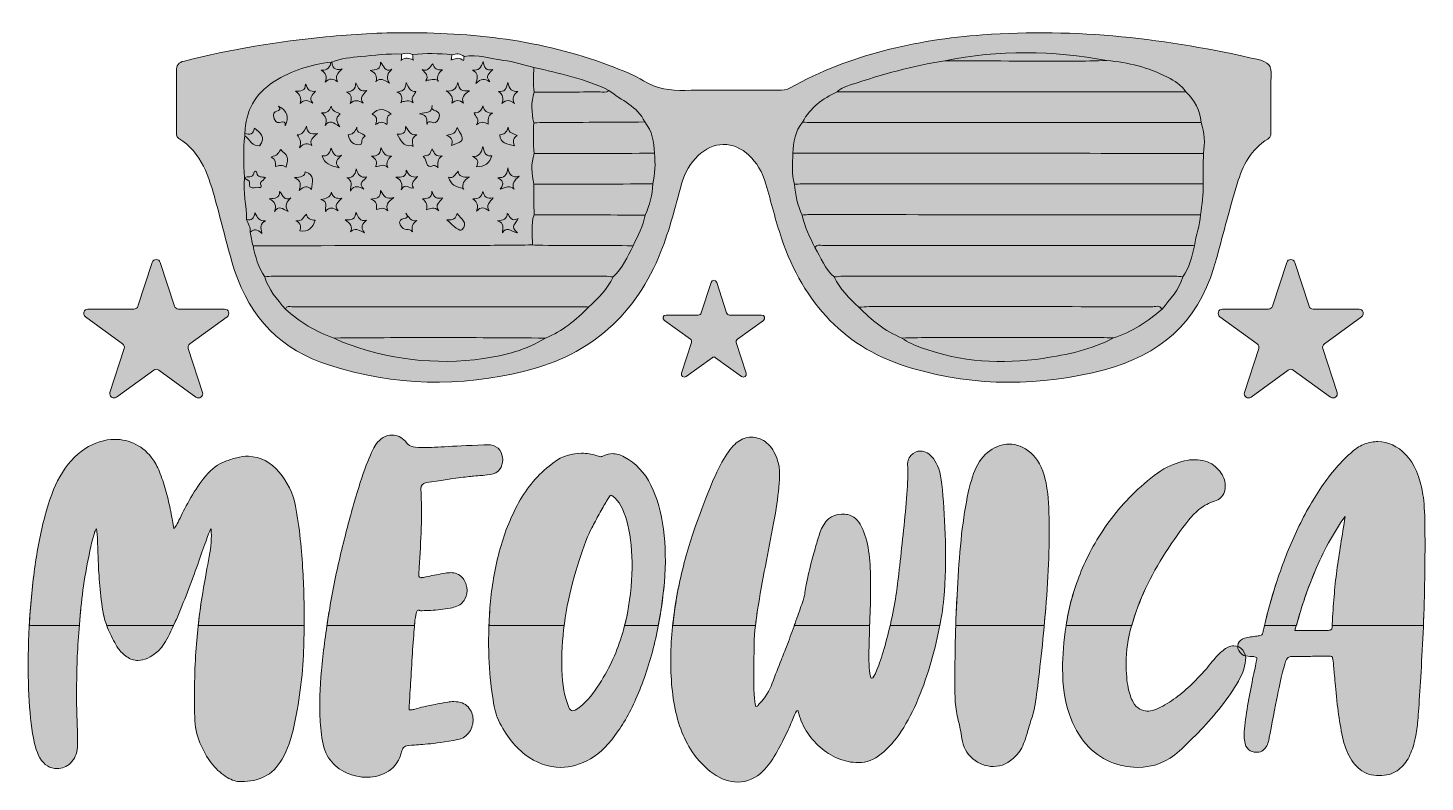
# Model space of a CAD drawing. Header units: inches. Extents: x 145 to 935, y -752 to -325.
import ezdxf

# ---------------------------------------------------------------- set-up
doc = ezdxf.new("R2010")
doc.units = ezdxf.units.IN
doc.header["$MEASUREMENT"] = 0
doc.layers.add('Layer 1', color=7, linetype='Continuous')

# ---------------------------------------------------------------- blocks, each defined once
blk = doc.blocks.new('block 3')
at = {"layer": 'Layer 1', "true_color": 0x040405}
h = blk.add_hatch(color=178, dxfattribs=at)
h.dxf.hatch_style = 2
edge = h.paths.add_edge_path()
edge.add_spline(control_points=[(359.29, -328.02), (399.54, -328.01), (439, -332.81), (476.73, -347.74), (482.26, -349.93), (487.95, -352.05), (492.95, -355.18), (500.37, -359.82), (508.14, -360.84), (516.64, -360.65), (534.18, -360.28), (551.73, -360.53), (569.27, -360.56), (571.64, -360.57), (573.83, -360.35), (576.02, -359.14), (609.88, -340.37), (646.67, -332.07), (684.88, -329.23), (737.65, -325.31), (789.54, -331.28), (840.92, -343.23), (846.54, -344.54), (848.51, -346.61), (848.18, -352.49), (847.62, -362.77), (848.04, -373.1), (848, -383.41), (848, -385.14), (848.42, -386.94), (846.36, -388.15), (836.66, -393.86), (831.99, -403.25), (828.92, -413.42), (824.81, -427.07), (821.31, -440.91), (817.52, -454.67), (816.95, -456.75), (816.24, -458.8), (815.63, -460.88), (806.35, -492.26), (784.81, -510.48), (753.82, -518.67), (717.51, -528.28), (681.24, -528.35), (645.12, -517.94), (607.06, -506.97), (583.56, -481.04), (571.09, -444.31), (567.67, -434.24), (565.16, -423.85), (562.24, -413.61), (558.44, -400.28), (548.48, -391.03), (538.11, -391.24), (527.81, -391.44), (518.19, -400.45), (514.53, -413.57), (510.95, -426.44), (507.82, -439.42), (502.84, -451.88), (488.7, -487.25), (463.55, -510.06), (426.43, -519.35), (389.06, -528.71), (352.02, -527.99), (315.22, -516.19), (288.05, -507.48), (270.37, -489.56), (261.6, -462.48), (257.42, -449.57), (254.56, -436.32), (250.87, -423.29), (247.01, -409.67), (243.27, -395.93), (229.96, -387.87), (228.16, -386.78), (228.76, -384.99), (228.75, -383.46), (228.7, -372.25), (228.86, -361.03), (228.65, -349.82), (228.59, -346.31), (229.64, -344.89), (233.17, -344.01), (259.52, -337.43), (286.23, -333), (313.25, -330.36), (328.56, -328.87), (343.9, -327.95), (359.29, -328.02)], knot_values=[0, 0, 0, 0, 1, 1, 1, 2, 2, 2, 3, 3, 3, 4, 4, 4, 5, 5, 5, 6, 6, 6, 7, 7, 7, 8, 8, 8, 9, 9, 9, 10, 10, 10, 11, 11, 11, 12, 12, 12, 13, 13, 13, 14, 14, 14, 15, 15, 15, 16, 16, 16, 17, 17, 17, 18, 18, 18, 19, 19, 19, 20, 20, 20, 21, 21, 21, 22, 22, 22, 23, 23, 23, 24, 24, 24, 25, 25, 25, 26, 26, 26, 27, 27, 27, 28, 28, 28, 29, 29, 29, 30, 30, 30, 30], degree=3, periodic=1)
edge = h.paths.add_edge_path()
edge.add_spline(control_points=[(473.4, -360.63), (459.9, -354.1), (445.35, -351.01), (430.89, -347.61), (425.18, -346.24), (419.54, -344.36), (413.75, -343.64), (406.35, -342.72), (399.07, -340.04), (391.43, -341.53), (389.42, -339.48), (387.02, -339.94), (384.6, -340.46), (377.19, -339.62), (369.77, -339.68), (362.34, -340.24), (360.27, -339.32), (358.19, -339.63), (356.11, -340.17), (348.33, -339.62), (340.59, -340.87), (332.92, -341.54), (327.59, -342), (321.84, -342.52), (316.61, -344.59), (316.61, -344.59), (316.18, -344.6), (316.18, -344.6), (304.68, -346.01), (294.01, -349.32), (284.01, -355.63), (272.89, -362.64), (267.86, -372.35), (267.38, -385.01), (267.37, -385.43), (267.37, -385.85), (267.36, -386.27), (266.38, -394.12), (266.71, -401.99), (267.22, -409.86), (267.22, -409.86), (267.24, -410.25), (267.24, -410.25), (266.17, -418.15), (268.35, -425.89), (268.4, -433.73), (269.06, -436.11), (270.85, -438.18), (270.34, -440.88), (270.9, -443.44), (271.45, -445.99), (272.01, -448.55), (273.44, -454.69), (274.82, -460.85), (278.61, -466.11), (280.76, -473.31), (285.57, -478.8), (290.32, -484.33), (298.45, -491.58), (307.43, -497.4), (317.89, -500.74), (319.49, -501.52), (321.04, -502.44), (322.71, -503.08), (348.48, -512.92), (375.09, -516.26), (402.39, -512.39), (414.69, -510.64), (426.78, -507.52), (437.54, -500.76), (447.09, -496.93), (454.78, -490.51), (461.92, -483.31), (467.28, -478.2), (472.64, -473.09), (475.77, -466.18), (481.21, -461.35), (483.85, -454.73), (487.11, -448.51), (489.76, -442.89), (492.8, -437.41), (493.93, -431.19), (496.55, -425.61), (497.85, -419.71), (498.32, -413.6), (499.43, -407.85), (499.82, -402.07), (499.19, -396.23), (499, -389.82), (497.93, -383.68), (493.7, -378.52), (489.61, -369.52), (480.37, -366.37), (473.4, -360.63)], knot_values=[0, 0, 0, 0, 1, 1, 1, 2, 2, 2, 3, 3, 3, 4, 4, 4, 5, 5, 5, 6, 6, 6, 7, 7, 7, 8, 8, 8, 9, 9, 9, 10, 10, 10, 11, 11, 11, 12, 12, 12, 13, 13, 13, 14, 14, 14, 15, 15, 15, 16, 16, 16, 17, 17, 17, 18, 18, 18, 19, 19, 19, 20, 20, 20, 21, 21, 21, 22, 22, 22, 23, 23, 23, 24, 24, 24, 25, 25, 25, 26, 26, 26, 27, 27, 27, 28, 28, 28, 29, 29, 29, 30, 30, 30, 31, 31, 31, 31], degree=3, periodic=1)
edge = h.paths.add_edge_path()
edge.add_spline(control_points=[(639.2, -500.75), (642.53, -503.33), (646.41, -504.79), (650.3, -506.23), (672.67, -514.52), (695.79, -515.58), (719.08, -512.24), (732.78, -510.28), (746.4, -507.31), (758.86, -500.73), (769.32, -497.41), (778.28, -491.57), (786.4, -484.33), (791.16, -478.8), (796, -473.34), (798.09, -466.1), (802.01, -460.89), (803.15, -454.61), (804.84, -448.55), (805.11, -442.54), (808.2, -437.06), (808.15, -430.98), (809.08, -425.22), (809.97, -419.45), (809.6, -413.57), (809.67, -407.85), (809.73, -402.14), (809.8, -396.42), (810.89, -390.41), (810.31, -384.52), (808.54, -378.72), (807.87, -371.87), (804.86, -366.19), (799.91, -361.49), (797.41, -357.49), (793.45, -355.22), (789.48, -353.16), (778.76, -347.59), (767.23, -344.81), (755.25, -343.72), (724.66, -338.11), (694.07, -337.51), (663.5, -343.85), (645.46, -346.68), (627.97, -351.65), (610.68, -357.37), (607.8, -358.32), (604.85, -359.3), (602.5, -361.41), (594.37, -365.28), (587.38, -370.44), (582.95, -378.53), (578.85, -383.73), (577.67, -389.82), (577.51, -396.22), (577.34, -402.09), (576.71, -407.97), (578.34, -413.75), (578.93, -419.79), (580.18, -425.66), (582.8, -431.19), (584, -437.76), (587.17, -443.58), (589.89, -449.57), (593.47, -455.17), (595.58, -461.75), (600.94, -466.18), (604.01, -473.14), (609.47, -478.17), (614.8, -483.31), (621.94, -490.51), (629.63, -496.95), (639.2, -500.75)], knot_values=[0, 0, 0, 0, 1, 1, 1, 2, 2, 2, 3, 3, 3, 4, 4, 4, 5, 5, 5, 6, 6, 6, 7, 7, 7, 8, 8, 8, 9, 9, 9, 10, 10, 10, 11, 11, 11, 12, 12, 12, 13, 13, 13, 14, 14, 14, 15, 15, 15, 16, 16, 16, 17, 17, 17, 18, 18, 18, 19, 19, 19, 20, 20, 20, 21, 21, 21, 22, 22, 22, 23, 23, 23, 24, 24, 24, 24], degree=3, periodic=1)
at = {"layer": 'Layer 1', "true_color": 0x3e3e6d}
h = blk.add_hatch(color=177, dxfattribs=at)
h.dxf.hatch_style = 2
edge = h.paths.add_edge_path()
edge.add_spline(control_points=[(267.22, -409.86), (266.71, -401.99), (266.38, -394.12), (267.36, -386.27), (270.14, -388.33), (271.45, -392.67), (276.07, -391.86), (276.2, -391.84), (276.32, -391.75), (275.72, -392.04), (279.59, -386.85), (275.95, -384.55), (272.79, -381.97), (272.38, -385.52), (270.2, -385.86), (267.38, -385.01), (267.86, -372.35), (272.89, -362.64), (284.01, -355.63), (294.01, -349.32), (304.68, -346.01), (316.18, -344.6), (315.56, -347.36), (314.43, -349.57), (310.52, -349.16), (313.57, -350.81), (313.87, -353.06), (312.83, -355.95), (315.2, -353.46), (317.38, -354.02), (319.89, -355.71), (318.08, -352.66), (319.92, -350.89), (322.46, -348.47), (317.88, -349.59), (316.96, -347.39), (316.61, -344.59), (321.84, -342.52), (327.59, -342), (332.92, -341.54), (340.59, -340.87), (348.33, -339.62), (356.11, -340.17), (356.08, -341.21), (356.04, -342.26), (356.01, -343.3), (355.91, -343.44), (355.82, -343.59), (355.72, -343.73), (355.82, -343.59), (355.92, -343.45), (356.02, -343.32), (358.19, -341.9), (360.37, -342.55), (362.56, -343.27), (362.56, -343.27), (362.74, -343.57), (362.74, -343.57), (362.74, -343.57), (362.5, -343.32), (362.5, -343.32), (362.45, -342.29), (362.4, -341.26), (362.34, -340.24), (369.77, -339.68), (377.19, -339.62), (384.6, -340.46), (384.48, -341.4), (384.35, -342.34), (384.23, -343.28), (384.23, -343.28), (384.11, -343.45), (384.11, -343.45), (384.11, -343.45), (384.18, -343.23), (384.18, -343.23), (386.21, -343.42), (388, -341.39), (390.41, -343.3), (391.99, -344.56), (390.94, -342.1), (391.43, -341.53), (399.07, -340.04), (406.35, -342.72), (413.75, -343.64), (419.54, -344.36), (425.18, -346.24), (430.89, -347.61), (430.77, -352.29), (430.31, -356.98), (431.17, -361.64), (429.2, -367.38), (429.59, -373.15), (430.88, -378.94), (430.76, -384.75), (430.32, -390.57), (431.15, -396.37), (429.19, -402.1), (429.56, -407.85), (430.93, -413.62), (430.96, -419.41), (431, -425.21), (431.03, -431), (429.04, -436.6), (430.3, -442.38), (430.11, -448.08), (418.56, -448.18), (407.02, -448.34), (395.48, -448.37), (354.32, -448.45), (313.16, -448.49), (272.01, -448.55), (271.45, -445.99), (270.9, -443.44), (270.34, -440.88), (272.27, -439.23), (274.27, -438.71), (277.09, -441.56), (276.18, -438.17), (276.09, -435.91), (278.99, -434.37), (275.6, -434.69), (274.41, -432.53), (273.07, -429.96), (272.37, -433.02), (271.17, -434.56), (268.4, -433.73), (268.35, -425.89), (266.17, -418.15), (267.24, -410.25), (268.23, -410.99), (270.16, -411.89), (270.07, -412.45), (269.2, -417.81), (273.72, -414.97), (275.28, -415.49), (278.16, -416.45), (275.37, -413.38), (276.49, -412.51), (277.32, -411.87), (277.97, -410.98), (279.02, -409.85), (276.92, -409.52), (274.64, -410.01), (274.16, -407.28), (274.02, -406.43), (272.87, -405.76), (272.52, -407.38), (271.82, -410.62), (269.03, -409.14), (267.22, -409.86)], knot_values=[0, 0, 0, 0, 1, 1, 1, 2, 2, 2, 3, 3, 3, 4, 4, 4, 5, 5, 5, 6, 6, 6, 7, 7, 7, 8, 8, 8, 9, 9, 9, 10, 10, 10, 11, 11, 11, 12, 12, 12, 13, 13, 13, 14, 14, 14, 15, 15, 15, 16, 16, 16, 17, 17, 17, 18, 18, 18, 19, 19, 19, 20, 20, 20, 21, 21, 21, 22, 22, 22, 23, 23, 23, 24, 24, 24, 25, 25, 25, 26, 26, 26, 27, 27, 27, 28, 28, 28, 29, 29, 29, 30, 30, 30, 31, 31, 31, 32, 32, 32, 33, 33, 33, 34, 34, 34, 35, 35, 35, 36, 36, 36, 37, 37, 37, 38, 38, 38, 39, 39, 39, 40, 40, 40, 41, 41, 41, 42, 42, 42, 43, 43, 43, 44, 44, 44, 45, 45, 45, 46, 46, 46, 47, 47, 47, 48, 48, 48, 49, 49, 49, 50, 50, 50, 50], degree=3, periodic=1)
edge = h.paths.add_edge_path()
edge.add_spline(control_points=[(390.76, -416), (390.82, -416.15), (390.86, -416.31), (390.96, -416.43), (391, -416.48), (391.16, -416.43), (391.27, -416.43), (391.07, -416.32), (390.88, -416.21), (390.68, -416.1), (390.65, -413.78), (390.66, -411.47), (394.51, -409.79), (390.7, -409.8), (388.53, -409.29), (388.12, -406.41), (386.41, -407.91), (385.56, -410.74), (382.63, -409.8), (383.88, -413.96), (386.96, -415.48), (390.76, -416)], knot_values=[0, 0, 0, 0, 1, 1, 1, 2, 2, 2, 3, 3, 3, 4, 4, 4, 5, 5, 5, 6, 6, 6, 7, 7, 7, 7], degree=3, periodic=1)
edge = h.paths.add_edge_path()
edge.add_spline(control_points=[(355.92, -367.12), (358.09, -366.9), (360.28, -365.86), (362.71, -367.59), (360.71, -364.54), (363.61, -363.2), (364.17, -361.19), (361.46, -361.54), (360.19, -359.66), (358.66, -356.09), (358.54, -360.58), (356.33, -361.06), (353.3, -361.63), (356.98, -362.7), (356.05, -365.1), (356.04, -367.2), (355.9, -367.28), (355.74, -367.35), (355.63, -367.46), (355.6, -367.49), (355.69, -367.65), (355.72, -367.75), (355.79, -367.54), (355.86, -367.33), (355.92, -367.12)], knot_values=[0, 0, 0, 0, 1, 1, 1, 2, 2, 2, 3, 3, 3, 4, 4, 4, 5, 5, 5, 6, 6, 6, 7, 7, 7, 8, 8, 8, 8], degree=3, periodic=1)
edge = h.paths.add_edge_path()
edge.add_spline(control_points=[(290.84, -404.14), (290.84, -404.14), (290.77, -404.14), (290.77, -404.14), (291.44, -400.82), (292.61, -397.39), (288.61, -395.18), (288.24, -394.97), (288.04, -394.47), (287.7, -394.04), (285.85, -397.1), (285.85, -397.1), (282.28, -398.37), (284.91, -399.45), (284.7, -401.62), (284.64, -403.74), (286.77, -402.88), (288.85, -402.72), (290.84, -404.14)], knot_values=[0, 0, 0, 0, 1, 1, 1, 2, 2, 2, 3, 3, 3, 4, 4, 4, 5, 5, 5, 6, 6, 6, 6], degree=3, periodic=1)
edge = h.paths.add_edge_path()
edge.add_spline(control_points=[(369.82, -354.96), (372.13, -355.08), (374.47, -353.72), (376.74, -355.13), (376.81, -355.25), (376.88, -355.36), (376.95, -355.48), (376.85, -355.39), (376.75, -355.3), (376.66, -355.21), (376.01, -352.68), (376.86, -350.72), (379.29, -348.92), (376.2, -349.51), (374.52, -348.32), (373.82, -345.7), (371.96, -346.95), (371.3, -350.21), (367.74, -348.85), (369.59, -350.83), (371.48, -352.4), (369.91, -355.06), (369.91, -355.06), (370, -355.37), (370, -355.37), (370, -355.37), (369.82, -354.96), (369.82, -354.96)], knot_values=[0, 0, 0, 0, 1, 1, 1, 2, 2, 2, 3, 3, 3, 4, 4, 4, 5, 5, 5, 6, 6, 6, 7, 7, 7, 8, 8, 8, 9, 9, 9, 9], degree=3, periodic=1)
edge = h.paths.add_edge_path()
edge.add_spline(control_points=[(341.89, -355.22), (344, -353.96), (346.08, -354.16), (349.22, -356.63), (347.07, -352.8), (348.25, -350.88), (350.51, -348.7), (346.47, -350.49), (346.23, -346.85), (344.13, -344.74), (344.53, -348.95), (341.63, -348.73), (338.24, -349.34), (342.09, -350.7), (341.84, -353.1), (341.97, -355.33), (341.76, -355.43), (341.55, -355.52), (341.35, -355.61), (341.46, -355.64), (341.64, -355.71), (341.67, -355.67), (341.77, -355.54), (341.82, -355.37), (341.89, -355.22)], knot_values=[0, 0, 0, 0, 1, 1, 1, 2, 2, 2, 3, 3, 3, 4, 4, 4, 5, 5, 5, 6, 6, 6, 7, 7, 7, 8, 8, 8, 8], degree=3, periodic=1)
edge = h.paths.add_edge_path()
edge.add_spline(control_points=[(376.55, -404.14), (376.55, -404.14), (376.79, -404.24), (376.79, -404.24), (376.79, -404.24), (376.46, -404.22), (376.46, -404.22), (376.71, -401.94), (376.07, -399.36), (379.06, -397.72), (375.64, -398.42), (374.43, -396.29), (373.47, -393.62), (372.2, -395.61), (372.19, -397.92), (369.59, -397.56), (369.23, -397.52), (367.63, -397.95), (368.59, -398.41), (370.88, -399.52), (368.97, -405.63), (374.2, -403.05), (374.68, -402.81), (375.75, -403.75), (376.55, -404.14)], knot_values=[0, 0, 0, 0, 1, 1, 1, 2, 2, 2, 3, 3, 3, 4, 4, 4, 5, 5, 5, 6, 6, 6, 7, 7, 7, 8, 8, 8, 8], degree=3, periodic=1)
edge = h.paths.add_edge_path()
edge.add_spline(control_points=[(362.76, -415.69), (362.76, -415.69), (362.7, -415.91), (362.7, -415.91), (362.7, -415.91), (362.8, -415.8), (362.8, -415.8), (361.06, -413.31), (362.99, -411.71), (365.02, -409.44), (361.49, -410.35), (360.2, -408.52), (358.73, -405.69), (358.91, -410.11), (356.09, -409.52), (352.92, -409.77), (356.08, -411.47), (356.77, -413.59), (355.92, -416.93), (358.1, -412.5), (360.63, -416.83), (362.76, -415.69)], knot_values=[0, 0, 0, 0, 1, 1, 1, 2, 2, 2, 3, 3, 3, 4, 4, 4, 5, 5, 5, 6, 6, 6, 7, 7, 7, 7], degree=3, periodic=1)
edge = h.paths.add_edge_path()
edge.add_spline(control_points=[(362.53, -392.26), (362.53, -392.26), (362.68, -392.29), (362.68, -392.29), (362.68, -392.29), (362.48, -392.19), (362.48, -392.19), (362.36, -389.88), (361.4, -387.34), (364.76, -385.69), (361.21, -386.29), (360.32, -383.67), (358.35, -381.02), (358.7, -385.42), (356.11, -385.4), (353.64, -385.47), (355.64, -388.91), (356.92, -392.52), (361.55, -391.91), (361.86, -391.86), (362.21, -392.14), (362.53, -392.26)], knot_values=[0, 0, 0, 0, 1, 1, 1, 2, 2, 2, 3, 3, 3, 4, 4, 4, 5, 5, 5, 6, 6, 6, 7, 7, 7, 7], degree=3, periodic=1)
edge = h.paths.add_edge_path()
edge.add_spline(control_points=[(350.14, -374.03), (346.48, -370.87), (343.06, -370.39), (339.5, -374.11), (341.97, -375.23), (342.6, -377.16), (341.35, -380.01), (343.72, -378.41), (345.8, -378.12), (347.78, -379.89), (348.24, -377.71), (347.12, -374.98), (350.14, -374.03)], knot_values=[0, 0, 0, 0, 1, 1, 1, 2, 2, 2, 3, 3, 3, 4, 4, 4, 4], degree=3, periodic=1)
edge = h.paths.add_edge_path()
edge.add_spline(control_points=[(421.65, -441.3), (417.01, -437.43), (420.73, -436.17), (422.13, -433.19), (417.89, -435.39), (417.71, -431.96), (415.91, -430.2), (415.73, -433.42), (413.68, -434.17), (410.39, -434.48), (414.41, -435.64), (413.28, -438.32), (413.14, -441.19), (415.37, -437.63), (417.5, -439.98), (421.65, -441.3)], knot_values=[0, 0, 0, 0, 1, 1, 1, 2, 2, 2, 3, 3, 3, 4, 4, 4, 5, 5, 5, 5], degree=3, periodic=1)
edge = h.paths.add_edge_path()
edge.add_spline(control_points=[(327.13, -440.74), (329.61, -438.15), (331.85, -439.68), (335.04, -441.25), (332.56, -437.79), (333.87, -436.05), (336.3, -433.98), (332.48, -435.1), (331.71, -432.46), (330.23, -429.75), (329.89, -433.24), (328.02, -434.2), (324.07, -433.88), (327.16, -436.05), (328.65, -437.77), (327.13, -440.74)], knot_values=[0, 0, 0, 0, 1, 1, 1, 2, 2, 2, 3, 3, 3, 4, 4, 4, 5, 5, 5, 5], degree=3, periodic=1)
edge = h.paths.add_edge_path()
edge.add_spline(control_points=[(402.11, -369.36), (401.34, -372.14), (399.73, -373.47), (397.09, -373.37), (397.63, -375.49), (400.78, -376.87), (398.51, -380.13), (400.93, -377.96), (402.98, -378.48), (405.02, -379.75), (405.43, -377.6), (404.31, -374.94), (407.63, -373.53), (404.55, -373.47), (402.71, -372.46), (402.11, -369.36)], knot_values=[0, 0, 0, 0, 1, 1, 1, 2, 2, 2, 3, 3, 3, 4, 4, 4, 5, 5, 5, 5], degree=3, periodic=1)
edge = h.paths.add_edge_path()
edge.add_spline(control_points=[(326.99, -367.99), (329.42, -365.82), (331.68, -366.18), (334.25, -367.89), (332.07, -364.69), (334.51, -363.05), (336.48, -360.64), (332.75, -361.67), (331.52, -359.78), (330.24, -356.27), (330.03, -360.5), (327.82, -361.25), (324.93, -361.55), (328.08, -363.09), (327.96, -365.27), (326.99, -367.99)], knot_values=[0, 0, 0, 0, 1, 1, 1, 2, 2, 2, 3, 3, 3, 4, 4, 4, 5, 5, 5, 5], degree=3, periodic=1)
edge = h.paths.add_edge_path()
edge.add_spline(control_points=[(321.07, -381.21), (318.43, -377.29), (319.43, -375.44), (321.34, -373.88), (319.48, -372.75), (316.63, -372.89), (316.3, -369.53), (315.35, -372.21), (313.81, -373.63), (310.72, -373.4), (313.37, -375.21), (314.07, -377.3), (312.78, -380.46), (315.19, -377.3), (317.38, -378.64), (321.07, -381.21)], knot_values=[0, 0, 0, 0, 1, 1, 1, 2, 2, 2, 3, 3, 3, 4, 4, 4, 5, 5, 5, 5], degree=3, periodic=1)
edge = h.paths.add_edge_path()
edge.add_spline(control_points=[(307.24, -434.01), (304.75, -434.13), (302.72, -433.39), (302.33, -430.59), (300.63, -432.05), (300, -435.02), (296.33, -434.35), (299.33, -435.87), (299.17, -438.14), (298.57, -440.17), (303.44, -440.87), (305.84, -438.39), (307.24, -434.01)], knot_values=[0, 0, 0, 0, 1, 1, 1, 2, 2, 2, 3, 3, 3, 4, 4, 4, 4], degree=3, periodic=1)
edge = h.paths.add_edge_path()
edge.add_spline(control_points=[(307.45, -361.13), (304.33, -361.68), (302.91, -360.18), (301.75, -357.03), (301.67, -361.12), (299.07, -360.98), (296.01, -361.14), (298.65, -362.99), (299.69, -364.99), (298.66, -368.01), (300.96, -365.53), (303.15, -366.36), (305.78, -367.82), (303.53, -364.68), (305.5, -363.14), (307.45, -361.13)], knot_values=[0, 0, 0, 0, 1, 1, 1, 2, 2, 2, 3, 3, 3, 4, 4, 4, 5, 5, 5, 5], degree=3, periodic=1)
edge = h.paths.add_edge_path()
edge.add_spline(control_points=[(391.17, -367.86), (389.74, -364.78), (391.17, -363.07), (394.51, -360.83), (390.39, -361.42), (388.49, -360.46), (387.92, -356.15), (386.73, -360.05), (385.19, -361.52), (381.3, -360.83), (384.42, -363.02), (385.5, -364.99), (384.43, -367.95), (386.76, -365.96), (388.81, -365.88), (391.17, -367.86)], knot_values=[0, 0, 0, 0, 1, 1, 1, 2, 2, 2, 3, 3, 3, 4, 4, 4, 5, 5, 5, 5], degree=3, periodic=1)
edge = h.paths.add_edge_path()
edge.add_spline(control_points=[(316.35, -418.16), (315.73, -421.42), (313.36, -421.88), (310.32, -422.34), (314.85, -423.47), (312.71, -426.51), (313.01, -429.15), (315.2, -426.38), (317.37, -426.86), (320.2, -428.84), (317.34, -425.43), (320.22, -423.99), (322.18, -421.71), (319.18, -421.89), (317.03, -421.42), (316.35, -418.16)], knot_values=[0, 0, 0, 0, 1, 1, 1, 2, 2, 2, 3, 3, 3, 4, 4, 4, 5, 5, 5, 5], degree=3, periodic=1)
edge = h.paths.add_edge_path()
edge.add_spline(control_points=[(290.19, -380.76), (292.51, -375.56), (291.46, -372.31), (286.42, -369.51), (289.72, -373.59), (281.61, -370.61), (283.95, -376.65), (286.06, -382.09), (290.56, -375.27), (290.19, -380.76)], knot_values=[0, 0, 0, 0, 1, 1, 1, 2, 2, 2, 3, 3, 3, 3], degree=3, periodic=1)
edge = h.paths.add_edge_path()
edge.add_spline(control_points=[(396.49, -422.08), (399.06, -423.88), (399.67, -425.84), (398.45, -429.02), (400.88, -426.19), (403.06, -427.02), (405.62, -428.78), (403.67, -425.67), (405.9, -423.89), (407.92, -421.45), (404.31, -422.27), (402.8, -420.87), (402.03, -417.76), (401.46, -421.05), (399.51, -422.15), (396.49, -422.08)], knot_values=[0, 0, 0, 0, 1, 1, 1, 2, 2, 2, 3, 3, 3, 4, 4, 4, 5, 5, 5, 5], degree=3, periodic=1)
edge = h.paths.add_edge_path()
edge.add_spline(control_points=[(410.83, -361.2), (413.5, -363.07), (413.97, -365.24), (412.88, -368.09), (415.3, -365.57), (417.46, -366.18), (419.95, -368.02), (418.35, -365.05), (419.47, -363.09), (421.9, -361.21), (418.48, -361.7), (417.16, -359.82), (416.16, -356.17), (415.54, -359.99), (414.23, -361.65), (410.83, -361.2)], knot_values=[0, 0, 0, 0, 1, 1, 1, 2, 2, 2, 3, 3, 3, 4, 4, 4, 5, 5, 5, 5], degree=3, periodic=1)
edge = h.paths.add_edge_path()
edge.add_spline(control_points=[(351.71, -421.32), (347.31, -422.49), (345.87, -420.58), (344.19, -417.19), (344.33, -421.82), (341.79, -421.73), (338.76, -422.21), (342.34, -423.28), (341.99, -425.67), (341.83, -427.99), (343.93, -427.47), (346.05, -426.47), (348.25, -428.75), (346.87, -425.6), (348.27, -423.74), (351.71, -421.32)], knot_values=[0, 0, 0, 0, 1, 1, 1, 2, 2, 2, 3, 3, 3, 4, 4, 4, 5, 5, 5, 5], degree=3, periodic=1)
edge = h.paths.add_edge_path()
edge.add_spline(control_points=[(370.51, -379.99), (370.89, -375.65), (375.18, -382.05), (377.12, -376.54), (379.22, -370.59), (371.76, -373.42), (373.34, -369.26), (373.46, -373.54), (370.46, -372.98), (366.22, -373.88), (371.38, -374.91), (370.17, -377.52), (370.51, -379.99)], knot_values=[0, 0, 0, 0, 1, 1, 1, 2, 2, 2, 3, 3, 3, 4, 4, 4, 4], degree=3, periodic=1)
edge = h.paths.add_edge_path()
edge.add_spline(control_points=[(284.22, -429.19), (286.48, -425.68), (288.7, -427.41), (291.83, -429.17), (289.58, -425.5), (291.3, -423.71), (293.5, -421.42), (289.6, -423.51), (289.13, -419.89), (286.98, -417.82), (287.12, -422.02), (284.41, -421.62), (281.23, -421.92), (284.53, -423.74), (285.46, -425.8), (284.22, -429.19)], knot_values=[0, 0, 0, 0, 1, 1, 1, 2, 2, 2, 3, 3, 3, 4, 4, 4, 5, 5, 5, 5], degree=3, periodic=1)
edge = h.paths.add_edge_path()
edge.add_spline(control_points=[(367.88, -422), (370.27, -423.65), (370.76, -425.72), (370.23, -428.16), (372.39, -427.58), (374.57, -426.16), (377.24, -428.8), (374.43, -425.22), (377.92, -423.97), (379.23, -421.42), (376.08, -422.24), (374.31, -421.26), (373.29, -417.71), (373.14, -421.95), (370.68, -421.86), (367.88, -422)], knot_values=[0, 0, 0, 0, 1, 1, 1, 2, 2, 2, 3, 3, 3, 4, 4, 4, 5, 5, 5, 5], degree=3, periodic=1)
edge = h.paths.add_edge_path()
edge.add_spline(control_points=[(407.7, -348.75), (403.91, -350.02), (402.94, -347.84), (402.16, -344.21), (401.25, -347.92), (399.59, -349.5), (396.12, -349.2), (399.49, -350.57), (399.25, -352.97), (398.15, -356.75), (401.03, -353.67), (403.25, -354.01), (406.04, -355.78), (403.06, -352.32), (405.91, -351.06), (407.7, -348.75)], knot_values=[0, 0, 0, 0, 1, 1, 1, 2, 2, 2, 3, 3, 3, 4, 4, 4, 5, 5, 5, 5], degree=3, periodic=1)
edge = h.paths.add_edge_path()
edge.add_spline(control_points=[(381.76, -433.79), (385.44, -437.97), (389.24, -440.48), (390.11, -439.58), (394.06, -435.47), (389.67, -433.37), (387.59, -430.31), (386.73, -432.78), (385.41, -434.55), (381.76, -433.79)], knot_values=[0, 0, 0, 0, 1, 1, 1, 2, 2, 2, 3, 3, 3, 3], degree=3, periodic=1)
edge = h.paths.add_edge_path()
edge.add_spline(control_points=[(325.1, -410.1), (328.45, -411.66), (327.37, -414.3), (327.11, -417.59), (329.53, -413.9), (331.78, -415.1), (334.74, -416.55), (331.12, -413.04), (334.74, -411.93), (336.24, -409.59), (332.74, -410.38), (331.43, -408.47), (330.36, -404.93), (329.84, -408.88), (328.16, -410.11), (325.1, -410.1)], knot_values=[0, 0, 0, 0, 1, 1, 1, 2, 2, 2, 3, 3, 3, 4, 4, 4, 5, 5, 5, 5], degree=3, periodic=1)
edge = h.paths.add_edge_path()
edge.add_spline(control_points=[(364.73, -434.32), (361.29, -434.75), (360.18, -432.45), (358.42, -430.18), (362.18, -434.77), (353, -431.36), (355.37, -436.75), (357.28, -441.12), (360.61, -438.07), (362.24, -440.61), (361.8, -437.96), (362.1, -435.87), (364.73, -434.32)], knot_values=[0, 0, 0, 0, 1, 1, 1, 2, 2, 2, 3, 3, 3, 4, 4, 4, 4], degree=3, periodic=1)
edge = h.paths.add_edge_path()
edge.add_spline(control_points=[(298.17, -417.26), (300.93, -414.65), (303.03, -414.6), (305.06, -416.73), (305.55, -412.61), (307.21, -408.55), (301.53, -406.71), (301.52, -409.24), (299.19, -409.79), (295.46, -409.95), (299.21, -411.64), (299.18, -413.87), (298.17, -417.26)], knot_values=[0, 0, 0, 0, 1, 1, 1, 2, 2, 2, 3, 3, 3, 4, 4, 4, 4], degree=3, periodic=1)
edge = h.paths.add_edge_path()
edge.add_spline(control_points=[(305.29, -391.82), (303.81, -388.87), (305.77, -387.34), (308.54, -384.99), (304.27, -385.99), (302.73, -384.59), (302.3, -380.84), (300.95, -383.89), (299.78, -385.85), (297.07, -385.8), (298.23, -387.68), (299.66, -389.46), (298.3, -393.11), (301.06, -390.07), (303, -390.6), (305.29, -391.82)], knot_values=[0, 0, 0, 0, 1, 1, 1, 2, 2, 2, 3, 3, 3, 4, 4, 4, 5, 5, 5, 5], degree=3, periodic=1)
edge = h.paths.add_edge_path()
edge.add_spline(control_points=[(419.72, -416.53), (418.2, -413.46), (419.94, -411.67), (422.58, -409.19), (418.4, -410.37), (417.22, -408.43), (416.18, -404.5), (415.72, -408.95), (413.86, -410.1), (410.56, -410.05), (413.21, -411.49), (414.61, -413.14), (411.91, -416.46), (415.16, -415.55), (417.42, -413.96), (419.72, -416.53)], knot_values=[0, 0, 0, 0, 1, 1, 1, 2, 2, 2, 3, 3, 3, 4, 4, 4, 5, 5, 5, 5], degree=3, periodic=1)
edge = h.paths.add_edge_path()
edge.add_spline(control_points=[(339.13, -397.9), (341.99, -399.35), (342.46, -401.34), (341.29, -403.79), (343.54, -404), (345.83, -401.55), (348.24, -404.28), (347.21, -401.45), (348.03, -399.54), (350.39, -397.8), (346.93, -398.42), (345.94, -395.95), (344.39, -393.1), (344.2, -396.97), (342.22, -397.81), (339.13, -397.9)], knot_values=[0, 0, 0, 0, 1, 1, 1, 2, 2, 2, 3, 3, 3, 4, 4, 4, 5, 5, 5, 5], degree=3, periodic=1)
edge = h.paths.add_edge_path()
edge.add_spline(control_points=[(384.36, -391.88), (391.89, -389.15), (391.89, -389.15), (387.51, -381.57), (387.02, -384.67), (384.88, -385.62), (381.52, -386.07), (385.11, -387.45), (384.88, -389.61), (384.36, -391.88)], knot_values=[0, 0, 0, 0, 1, 1, 1, 2, 2, 2, 3, 3, 3, 3], degree=3, periodic=1)
edge = h.paths.add_edge_path()
edge.add_spline(control_points=[(398.43, -403.8), (403.2, -403.9), (405.9, -401.79), (407.22, -397.6), (404.36, -398.09), (402.81, -396.51), (402.01, -392.32), (401.28, -396.54), (399.71, -398.1), (396.21, -398.04), (399.69, -399.33), (399.57, -401.5), (398.43, -403.8)], knot_values=[0, 0, 0, 0, 1, 1, 1, 2, 2, 2, 3, 3, 3, 4, 4, 4, 4], degree=3, periodic=1)
edge = h.paths.add_edge_path()
edge.add_spline(control_points=[(311.14, -397.63), (312.25, -402.11), (315.75, -403.24), (320.69, -404.39), (317.65, -401.24), (319.89, -399.65), (322, -397.3), (317.86, -399.16), (317.57, -395.83), (316.11, -393.3), (315.41, -396.63), (313.85, -398.03), (311.14, -397.63)], knot_values=[0, 0, 0, 0, 1, 1, 1, 2, 2, 2, 3, 3, 3, 4, 4, 4, 4], degree=3, periodic=1)
edge = h.paths.add_edge_path()
edge.add_spline(control_points=[(419.99, -391.95), (418.69, -389.39), (419.45, -387.53), (421.47, -386.12), (419.39, -385.13), (416.68, -384.89), (416.37, -381.48), (415.64, -384.53), (413.76, -385.76), (411.61, -385.69), (411.85, -390.9), (416.02, -390.8), (419.99, -391.95)], knot_values=[0, 0, 0, 0, 1, 1, 1, 2, 2, 2, 3, 3, 3, 4, 4, 4, 4], degree=3, periodic=1)
edge = h.paths.add_edge_path()
edge.add_spline(control_points=[(325.82, -385.69), (326.58, -389.7), (329.07, -391.98), (332.92, -391.27), (333.89, -391.09), (333.08, -387.49), (335.39, -386.61), (334.34, -384.48), (330.43, -385.23), (330.7, -381.5), (329.85, -384.48), (328.01, -385.74), (325.82, -385.69)], knot_values=[0, 0, 0, 0, 1, 1, 1, 2, 2, 2, 3, 3, 3, 4, 4, 4, 4], degree=3, periodic=1)
at = {"layer": 'Layer 1', "true_color": 0xb12236}
h = blk.add_hatch(color=242, dxfattribs=at)
h.dxf.hatch_style = 2
edge = h.paths.add_edge_path()
edge.add_spline(control_points=[(755.25, -343.72), (748.79, -343.87), (742.33, -344.14), (735.86, -344.13), (711.74, -344.09), (687.61, -343.95), (663.49, -343.85), (694.07, -337.51), (724.66, -338.11), (755.25, -343.72)], knot_values=[0, 0, 0, 0, 1, 1, 1, 2, 2, 2, 3, 3, 3, 3], degree=3, periodic=1)
at = {"layer": 'Layer 1', "true_color": 0xfdf8f8}
h = blk.add_hatch(color=7, dxfattribs=at)
h.dxf.hatch_style = 2
edge = h.paths.add_edge_path()
edge.add_spline(control_points=[(316.61, -344.59), (316.96, -347.39), (317.88, -349.59), (322.46, -348.47), (319.92, -350.89), (318.08, -352.66), (319.89, -355.71), (317.38, -354.02), (315.2, -353.46), (312.83, -355.95), (313.87, -353.06), (313.57, -350.81), (310.52, -349.16), (314.43, -349.57), (315.56, -347.36), (316.18, -344.6), (316.18, -344.6), (316.61, -344.59), (316.61, -344.59)], knot_values=[0, 0, 0, 0, 1, 1, 1, 2, 2, 2, 3, 3, 3, 4, 4, 4, 5, 5, 5, 6, 6, 6, 6], degree=3, periodic=1)
h = blk.add_hatch(color=7, dxfattribs=at)
h.dxf.hatch_style = 2
edge = h.paths.add_edge_path()
edge.add_spline(control_points=[(341.97, -355.33), (341.84, -353.1), (342.09, -350.7), (338.24, -349.34), (341.63, -348.73), (344.53, -348.95), (344.13, -344.74), (346.23, -346.85), (346.47, -350.49), (350.51, -348.7), (348.25, -350.88), (347.07, -352.8), (349.22, -356.63), (346.08, -354.16), (344, -353.96), (341.89, -355.22), (341.89, -355.22), (341.97, -355.33), (341.97, -355.33)], knot_values=[0, 0, 0, 0, 1, 1, 1, 2, 2, 2, 3, 3, 3, 4, 4, 4, 5, 5, 5, 6, 6, 6, 6], degree=3, periodic=1)
h = blk.add_hatch(color=7, dxfattribs=at)
h.dxf.hatch_style = 2
edge = h.paths.add_edge_path()
edge.add_spline(control_points=[(376.74, -355.13), (374.47, -353.72), (372.13, -355.08), (369.82, -354.96), (369.82, -354.96), (369.89, -355.05), (369.89, -355.05), (371.48, -352.4), (369.59, -350.83), (367.74, -348.85), (371.3, -350.21), (371.96, -346.95), (373.82, -345.7), (374.52, -348.32), (376.2, -349.51), (379.29, -348.92), (376.86, -350.72), (376.01, -352.68), (376.66, -355.21), (376.66, -355.21), (376.74, -355.13), (376.74, -355.13)], knot_values=[0, 0, 0, 0, 1, 1, 1, 2, 2, 2, 3, 3, 3, 4, 4, 4, 5, 5, 5, 6, 6, 6, 7, 7, 7, 7], degree=3, periodic=1)
h = blk.add_hatch(color=7, dxfattribs=at)
h.dxf.hatch_style = 2
edge = h.paths.add_edge_path()
edge.add_spline(control_points=[(407.7, -348.75), (405.91, -351.06), (403.06, -352.32), (406.04, -355.78), (403.25, -354.01), (401.03, -353.67), (398.15, -356.75), (399.25, -352.97), (399.49, -350.57), (396.12, -349.2), (399.59, -349.5), (401.25, -347.92), (402.16, -344.21), (402.94, -347.84), (403.91, -350.02), (407.7, -348.75)], knot_values=[0, 0, 0, 0, 1, 1, 1, 2, 2, 2, 3, 3, 3, 4, 4, 4, 5, 5, 5, 5], degree=3, periodic=1)
h = blk.add_hatch(color=7, dxfattribs=at)
h.dxf.hatch_style = 2
edge = h.paths.add_edge_path()
edge.add_spline(control_points=[(473.4, -360.63), (471.98, -362.36), (470.04, -361.45), (468.37, -361.46), (455.97, -361.59), (443.57, -361.6), (431.17, -361.64), (430.31, -356.98), (430.77, -352.29), (430.89, -347.61), (445.35, -351.01), (459.9, -354.1), (473.4, -360.63)], knot_values=[0, 0, 0, 0, 1, 1, 1, 2, 2, 2, 3, 3, 3, 4, 4, 4, 4], degree=3, periodic=1)
h = blk.add_hatch(color=7, dxfattribs=at)
h.dxf.hatch_style = 2
edge = h.paths.add_edge_path()
edge.add_spline(control_points=[(799.91, -361.49), (734.11, -361.46), (668.31, -361.44), (602.5, -361.41), (604.85, -359.3), (607.8, -358.32), (610.68, -357.37), (627.97, -351.65), (645.46, -346.68), (663.49, -343.85), (687.61, -343.95), (711.74, -344.09), (735.86, -344.13), (742.33, -344.14), (748.79, -343.87), (755.25, -343.72), (767.23, -344.81), (778.76, -347.59), (789.48, -353.16), (793.45, -355.22), (797.41, -357.49), (799.91, -361.49)], knot_values=[0, 0, 0, 0, 1, 1, 1, 2, 2, 2, 3, 3, 3, 4, 4, 4, 5, 5, 5, 6, 6, 6, 7, 7, 7, 7], degree=3, periodic=1)
h = blk.add_hatch(color=7, dxfattribs=at)
h.dxf.hatch_style = 2
edge = h.paths.add_edge_path()
edge.add_spline(control_points=[(341.89, -355.22), (341.82, -355.37), (341.77, -355.54), (341.67, -355.67), (341.64, -355.71), (341.46, -355.64), (341.35, -355.61), (341.55, -355.52), (341.76, -355.43), (341.97, -355.33), (341.97, -355.33), (341.89, -355.22), (341.89, -355.22)], knot_values=[0, 0, 0, 0, 1, 1, 1, 2, 2, 2, 3, 3, 3, 4, 4, 4, 4], degree=3, periodic=1)
h = blk.add_hatch(color=7, dxfattribs=at)
h.dxf.hatch_style = 2
edge = h.paths.add_edge_path()
edge.add_spline(control_points=[(369.82, -354.96), (369.82, -354.96), (370, -355.37), (370, -355.37), (370, -355.37), (369.91, -355.06), (369.9, -355.05), (369.89, -355.05), (369.82, -354.96), (369.82, -354.96)], knot_values=[0, 0, 0, 0, 1, 1, 1, 2, 2, 2, 3, 3, 3, 3], degree=3, periodic=1)
h = blk.add_hatch(color=7, dxfattribs=at)
h.dxf.hatch_style = 2
edge = h.paths.add_edge_path()
edge.add_spline(control_points=[(376.66, -355.21), (376.75, -355.3), (376.85, -355.39), (376.95, -355.48), (376.88, -355.36), (376.81, -355.25), (376.74, -355.13), (376.74, -355.13), (376.66, -355.21), (376.66, -355.21)], knot_values=[0, 0, 0, 0, 1, 1, 1, 2, 2, 2, 3, 3, 3, 3], degree=3, periodic=1)
h = blk.add_hatch(color=7, dxfattribs=at)
h.dxf.hatch_style = 2
edge = h.paths.add_edge_path()
edge.add_spline(control_points=[(307.45, -361.13), (305.5, -363.14), (303.53, -364.68), (305.78, -367.82), (303.15, -366.36), (300.96, -365.53), (298.66, -368.01), (299.69, -364.99), (298.65, -362.99), (296.01, -361.14), (299.07, -360.98), (301.67, -361.12), (301.75, -357.03), (302.91, -360.18), (304.33, -361.68), (307.45, -361.13)], knot_values=[0, 0, 0, 0, 1, 1, 1, 2, 2, 2, 3, 3, 3, 4, 4, 4, 5, 5, 5, 5], degree=3, periodic=1)
h = blk.add_hatch(color=7, dxfattribs=at)
h.dxf.hatch_style = 2
edge = h.paths.add_edge_path()
edge.add_spline(control_points=[(326.99, -367.99), (327.96, -365.27), (328.08, -363.09), (324.93, -361.55), (327.82, -361.25), (330.03, -360.5), (330.24, -356.27), (331.52, -359.78), (332.75, -361.67), (336.48, -360.64), (334.51, -363.05), (332.07, -364.69), (334.25, -367.89), (331.68, -366.18), (329.42, -365.82), (326.99, -367.99)], knot_values=[0, 0, 0, 0, 1, 1, 1, 2, 2, 2, 3, 3, 3, 4, 4, 4, 5, 5, 5, 5], degree=3, periodic=1)
h = blk.add_hatch(color=7, dxfattribs=at)
h.dxf.hatch_style = 2
edge = h.paths.add_edge_path()
edge.add_spline(control_points=[(356.04, -367.2), (356.05, -365.1), (356.98, -362.7), (353.3, -361.63), (356.33, -361.06), (358.54, -360.58), (358.66, -356.09), (360.19, -359.66), (361.46, -361.54), (364.17, -361.19), (363.61, -363.2), (360.71, -364.54), (362.71, -367.59), (360.28, -365.86), (358.09, -366.9), (355.92, -367.12), (355.92, -367.12), (356.04, -367.2), (356.04, -367.2)], knot_values=[0, 0, 0, 0, 1, 1, 1, 2, 2, 2, 3, 3, 3, 4, 4, 4, 5, 5, 5, 6, 6, 6, 6], degree=3, periodic=1)
h = blk.add_hatch(color=7, dxfattribs=at)
h.dxf.hatch_style = 2
edge = h.paths.add_edge_path()
edge.add_spline(control_points=[(391.17, -367.86), (388.81, -365.88), (386.76, -365.96), (384.43, -367.95), (385.5, -364.99), (384.42, -363.02), (381.3, -360.83), (385.19, -361.52), (386.73, -360.05), (387.92, -356.15), (388.49, -360.46), (390.39, -361.42), (394.51, -360.83), (391.17, -363.07), (389.74, -364.78), (391.17, -367.86)], knot_values=[0, 0, 0, 0, 1, 1, 1, 2, 2, 2, 3, 3, 3, 4, 4, 4, 5, 5, 5, 5], degree=3, periodic=1)
h = blk.add_hatch(color=7, dxfattribs=at)
h.dxf.hatch_style = 2
edge = h.paths.add_edge_path()
edge.add_spline(control_points=[(410.83, -361.2), (414.23, -361.65), (415.54, -359.99), (416.16, -356.17), (417.16, -359.82), (418.48, -361.7), (421.9, -361.21), (419.47, -363.09), (418.35, -365.05), (419.95, -368.02), (417.46, -366.18), (415.3, -365.57), (412.88, -368.09), (413.97, -365.24), (413.5, -363.07), (410.83, -361.2)], knot_values=[0, 0, 0, 0, 1, 1, 1, 2, 2, 2, 3, 3, 3, 4, 4, 4, 5, 5, 5, 5], degree=3, periodic=1)
at = {"layer": 'Layer 1', "true_color": 0xb12236}
h = blk.add_hatch(color=242, dxfattribs=at)
h.dxf.hatch_style = 2
edge = h.paths.add_edge_path()
edge.add_spline(control_points=[(493.7, -378.52), (475.11, -378.63), (456.51, -378.73), (437.91, -378.85), (435.57, -378.86), (433.22, -378.91), (430.88, -378.94), (429.59, -373.15), (429.2, -367.38), (431.17, -361.64), (443.57, -361.6), (455.97, -361.59), (468.37, -361.46), (470.04, -361.45), (471.98, -362.36), (473.4, -360.63), (480.37, -366.37), (489.61, -369.52), (493.7, -378.52)], knot_values=[0, 0, 0, 0, 1, 1, 1, 2, 2, 2, 3, 3, 3, 4, 4, 4, 5, 5, 5, 6, 6, 6, 6], degree=3, periodic=1)
h = blk.add_hatch(color=242, dxfattribs=at)
h.dxf.hatch_style = 2
edge = h.paths.add_edge_path()
edge.add_spline(control_points=[(808.54, -378.72), (760.27, -378.76), (712, -378.82), (663.73, -378.85), (638.6, -378.87), (613.47, -378.86), (588.34, -378.84), (586.54, -378.83), (584.75, -378.64), (582.95, -378.53), (587.38, -370.44), (594.37, -365.28), (602.5, -361.41), (668.31, -361.44), (734.11, -361.46), (799.91, -361.49), (804.86, -366.19), (807.87, -371.87), (808.54, -378.72)], knot_values=[0, 0, 0, 0, 1, 1, 1, 2, 2, 2, 3, 3, 3, 4, 4, 4, 5, 5, 5, 6, 6, 6, 6], degree=3, periodic=1)
at = {"layer": 'Layer 1', "true_color": 0xfdf8f8}
h = blk.add_hatch(color=7, dxfattribs=at)
h.dxf.hatch_style = 2
edge = h.paths.add_edge_path()
edge.add_spline(control_points=[(290.19, -380.76), (290.56, -375.27), (286.06, -382.09), (283.95, -376.65), (281.61, -370.61), (289.72, -373.59), (286.42, -369.51), (291.46, -372.31), (292.51, -375.56), (290.19, -380.76)], knot_values=[0, 0, 0, 0, 1, 1, 1, 2, 2, 2, 3, 3, 3, 3], degree=3, periodic=1)
h = blk.add_hatch(color=7, dxfattribs=at)
h.dxf.hatch_style = 2
edge = h.paths.add_edge_path()
edge.add_spline(control_points=[(321.07, -381.21), (317.38, -378.64), (315.19, -377.3), (312.78, -380.46), (314.07, -377.3), (313.37, -375.21), (310.72, -373.4), (313.81, -373.63), (315.35, -372.21), (316.3, -369.53), (316.63, -372.89), (319.48, -372.75), (321.34, -373.88), (319.43, -375.44), (318.43, -377.29), (321.07, -381.21)], knot_values=[0, 0, 0, 0, 1, 1, 1, 2, 2, 2, 3, 3, 3, 4, 4, 4, 5, 5, 5, 5], degree=3, periodic=1)
h = blk.add_hatch(color=7, dxfattribs=at)
h.dxf.hatch_style = 2
edge = h.paths.add_edge_path()
edge.add_spline(control_points=[(350.14, -374.03), (347.12, -374.98), (348.24, -377.71), (347.78, -379.89), (345.8, -378.12), (343.72, -378.41), (341.35, -380.01), (342.6, -377.16), (341.97, -375.23), (339.5, -374.11), (343.06, -370.39), (346.48, -370.87), (350.14, -374.03)], knot_values=[0, 0, 0, 0, 1, 1, 1, 2, 2, 2, 3, 3, 3, 4, 4, 4, 4], degree=3, periodic=1)
h = blk.add_hatch(color=7, dxfattribs=at)
h.dxf.hatch_style = 2
edge = h.paths.add_edge_path()
edge.add_spline(control_points=[(355.92, -367.12), (355.86, -367.33), (355.79, -367.54), (355.72, -367.75), (355.69, -367.65), (355.6, -367.49), (355.63, -367.46), (355.74, -367.35), (355.9, -367.28), (356.04, -367.2), (356.04, -367.2), (355.92, -367.12), (355.92, -367.12)], knot_values=[0, 0, 0, 0, 1, 1, 1, 2, 2, 2, 3, 3, 3, 4, 4, 4, 4], degree=3, periodic=1)
h = blk.add_hatch(color=7, dxfattribs=at)
h.dxf.hatch_style = 2
edge = h.paths.add_edge_path()
edge.add_spline(control_points=[(370.51, -379.99), (370.17, -377.52), (371.38, -374.91), (366.22, -373.88), (370.46, -372.98), (373.46, -373.54), (373.34, -369.26), (371.76, -373.42), (379.22, -370.59), (377.12, -376.54), (375.18, -382.05), (370.89, -375.65), (370.51, -379.99)], knot_values=[0, 0, 0, 0, 1, 1, 1, 2, 2, 2, 3, 3, 3, 4, 4, 4, 4], degree=3, periodic=1)
h = blk.add_hatch(color=7, dxfattribs=at)
h.dxf.hatch_style = 2
edge = h.paths.add_edge_path()
edge.add_spline(control_points=[(402.11, -369.36), (402.71, -372.46), (404.55, -373.47), (407.63, -373.53), (404.31, -374.94), (405.43, -377.6), (405.02, -379.75), (402.98, -378.48), (400.93, -377.96), (398.51, -380.13), (400.78, -376.87), (397.63, -375.49), (397.09, -373.37), (399.73, -373.47), (401.34, -372.14), (402.11, -369.36)], knot_values=[0, 0, 0, 0, 1, 1, 1, 2, 2, 2, 3, 3, 3, 4, 4, 4, 5, 5, 5, 5], degree=3, periodic=1)
h = blk.add_hatch(color=7, dxfattribs=at)
h.dxf.hatch_style = 2
edge = h.paths.add_edge_path()
edge.add_spline(control_points=[(499.19, -396.23), (476.51, -396.28), (453.83, -396.32), (431.15, -396.37), (430.32, -390.57), (430.76, -384.75), (430.88, -378.94), (433.22, -378.91), (435.57, -378.86), (437.91, -378.85), (456.51, -378.73), (475.11, -378.63), (493.7, -378.52), (497.93, -383.68), (499, -389.82), (499.19, -396.23)], knot_values=[0, 0, 0, 0, 1, 1, 1, 2, 2, 2, 3, 3, 3, 4, 4, 4, 5, 5, 5, 5], degree=3, periodic=1)
h = blk.add_hatch(color=7, dxfattribs=at)
h.dxf.hatch_style = 2
edge = h.paths.add_edge_path()
edge.add_spline(control_points=[(809.8, -396.42), (801.32, -396.36), (792.84, -396.26), (784.36, -396.26), (715.41, -396.24), (646.46, -396.23), (577.51, -396.22), (577.67, -389.82), (578.85, -383.73), (582.95, -378.53), (584.75, -378.64), (586.54, -378.83), (588.34, -378.84), (613.47, -378.86), (638.6, -378.87), (663.73, -378.85), (712, -378.82), (760.27, -378.76), (808.54, -378.72), (810.31, -384.52), (810.89, -390.41), (809.8, -396.42)], knot_values=[0, 0, 0, 0, 1, 1, 1, 2, 2, 2, 3, 3, 3, 4, 4, 4, 5, 5, 5, 6, 6, 6, 7, 7, 7, 7], degree=3, periodic=1)
h = blk.add_hatch(color=7, dxfattribs=at)
h.dxf.hatch_style = 2
edge = h.paths.add_edge_path()
edge.add_spline(control_points=[(267.38, -385.01), (270.2, -385.86), (272.38, -385.52), (272.79, -381.97), (275.95, -384.55), (279.59, -386.85), (275.72, -392.04), (276.32, -391.75), (276.2, -391.84), (276.07, -391.86), (271.45, -392.67), (270.14, -388.33), (267.36, -386.27), (267.37, -385.85), (267.37, -385.43), (267.38, -385.01)], knot_values=[0, 0, 0, 0, 1, 1, 1, 2, 2, 2, 3, 3, 3, 4, 4, 4, 5, 5, 5, 5], degree=3, periodic=1)
h = blk.add_hatch(color=7, dxfattribs=at)
h.dxf.hatch_style = 2
edge = h.paths.add_edge_path()
edge.add_spline(control_points=[(305.29, -391.82), (303, -390.6), (301.06, -390.07), (298.3, -393.11), (299.66, -389.46), (298.23, -387.68), (297.07, -385.8), (299.78, -385.85), (300.95, -383.89), (302.3, -380.84), (302.73, -384.59), (304.27, -385.99), (308.54, -384.99), (305.77, -387.34), (303.81, -388.87), (305.29, -391.82)], knot_values=[0, 0, 0, 0, 1, 1, 1, 2, 2, 2, 3, 3, 3, 4, 4, 4, 5, 5, 5, 5], degree=3, periodic=1)
h = blk.add_hatch(color=7, dxfattribs=at)
h.dxf.hatch_style = 2
edge = h.paths.add_edge_path()
edge.add_spline(control_points=[(325.82, -385.69), (328.01, -385.74), (329.85, -384.48), (330.7, -381.5), (330.43, -385.23), (334.34, -384.48), (335.39, -386.61), (333.08, -387.49), (333.89, -391.09), (332.92, -391.27), (329.07, -391.98), (326.58, -389.7), (325.82, -385.69)], knot_values=[0, 0, 0, 0, 1, 1, 1, 2, 2, 2, 3, 3, 3, 4, 4, 4, 4], degree=3, periodic=1)
h = blk.add_hatch(color=7, dxfattribs=at)
h.dxf.hatch_style = 2
edge = h.paths.add_edge_path()
edge.add_spline(control_points=[(362.53, -392.27), (362.21, -392.14), (361.86, -391.86), (361.55, -391.91), (356.92, -392.52), (355.64, -388.91), (353.64, -385.47), (356.11, -385.4), (358.7, -385.42), (358.35, -381.02), (360.32, -383.67), (361.21, -386.29), (364.76, -385.69), (361.4, -387.34), (362.36, -389.88), (362.48, -392.19), (362.48, -392.19), (362.53, -392.27), (362.53, -392.27)], knot_values=[0, 0, 0, 0, 1, 1, 1, 2, 2, 2, 3, 3, 3, 4, 4, 4, 5, 5, 5, 6, 6, 6, 6], degree=3, periodic=1)
h = blk.add_hatch(color=7, dxfattribs=at)
h.dxf.hatch_style = 2
edge = h.paths.add_edge_path()
edge.add_spline(control_points=[(384.36, -391.88), (384.88, -389.61), (385.11, -387.45), (381.52, -386.07), (384.88, -385.62), (387.02, -384.67), (387.51, -381.57), (391.89, -389.15), (391.89, -389.15), (384.36, -391.88)], knot_values=[0, 0, 0, 0, 1, 1, 1, 2, 2, 2, 3, 3, 3, 3], degree=3, periodic=1)
h = blk.add_hatch(color=7, dxfattribs=at)
h.dxf.hatch_style = 2
edge = h.paths.add_edge_path()
edge.add_spline(control_points=[(419.99, -391.95), (416.02, -390.8), (411.85, -390.9), (411.61, -385.69), (413.76, -385.76), (415.64, -384.53), (416.37, -381.48), (416.68, -384.89), (419.39, -385.13), (421.47, -386.12), (419.45, -387.53), (418.69, -389.39), (419.99, -391.95)], knot_values=[0, 0, 0, 0, 1, 1, 1, 2, 2, 2, 3, 3, 3, 4, 4, 4, 4], degree=3, periodic=1)
h = blk.add_hatch(color=7, dxfattribs=at)
h.dxf.hatch_style = 2
edge = h.paths.add_edge_path()
edge.add_spline(control_points=[(290.84, -404.15), (288.85, -402.72), (286.77, -402.88), (284.64, -403.74), (284.7, -401.62), (284.91, -399.45), (282.28, -398.37), (285.85, -397.1), (285.85, -397.1), (287.7, -394.04), (288.04, -394.47), (288.24, -394.97), (288.61, -395.18), (292.61, -397.39), (291.44, -400.82), (290.77, -404.14), (290.77, -404.14), (290.84, -404.15), (290.84, -404.15)], knot_values=[0, 0, 0, 0, 1, 1, 1, 2, 2, 2, 3, 3, 3, 4, 4, 4, 5, 5, 5, 6, 6, 6, 6], degree=3, periodic=1)
h = blk.add_hatch(color=7, dxfattribs=at)
h.dxf.hatch_style = 2
edge = h.paths.add_edge_path()
edge.add_spline(control_points=[(311.14, -397.63), (313.85, -398.03), (315.41, -396.63), (316.11, -393.3), (317.57, -395.83), (317.86, -399.16), (322, -397.3), (319.89, -399.65), (317.65, -401.24), (320.69, -404.39), (315.75, -403.24), (312.25, -402.11), (311.14, -397.63)], knot_values=[0, 0, 0, 0, 1, 1, 1, 2, 2, 2, 3, 3, 3, 4, 4, 4, 4], degree=3, periodic=1)
h = blk.add_hatch(color=7, dxfattribs=at)
h.dxf.hatch_style = 2
edge = h.paths.add_edge_path()
edge.add_spline(control_points=[(339.13, -397.9), (342.22, -397.81), (344.2, -396.97), (344.39, -393.1), (345.94, -395.95), (346.93, -398.42), (350.39, -397.8), (348.03, -399.54), (347.21, -401.45), (348.24, -404.28), (345.83, -401.55), (343.54, -404), (341.29, -403.79), (342.46, -401.34), (341.99, -399.35), (339.13, -397.9)], knot_values=[0, 0, 0, 0, 1, 1, 1, 2, 2, 2, 3, 3, 3, 4, 4, 4, 5, 5, 5, 5], degree=3, periodic=1)
h = blk.add_hatch(color=7, dxfattribs=at)
h.dxf.hatch_style = 2
edge = h.paths.add_edge_path()
edge.add_spline(control_points=[(362.48, -392.19), (362.48, -392.19), (362.68, -392.29), (362.68, -392.29), (362.68, -392.29), (362.53, -392.26), (362.53, -392.27), (362.53, -392.27), (362.48, -392.19), (362.48, -392.19)], knot_values=[0, 0, 0, 0, 1, 1, 1, 2, 2, 2, 3, 3, 3, 3], degree=3, periodic=1)
h = blk.add_hatch(color=7, dxfattribs=at)
h.dxf.hatch_style = 2
edge = h.paths.add_edge_path()
edge.add_spline(control_points=[(376.54, -404.15), (375.75, -403.75), (374.68, -402.81), (374.2, -403.05), (368.97, -405.63), (370.88, -399.52), (368.59, -398.41), (367.63, -397.95), (369.23, -397.52), (369.59, -397.56), (372.19, -397.92), (372.2, -395.61), (373.47, -393.62), (374.43, -396.29), (375.64, -398.42), (379.06, -397.72), (376.07, -399.36), (376.71, -401.94), (376.46, -404.22), (376.46, -404.22), (376.54, -404.15), (376.54, -404.15)], knot_values=[0, 0, 0, 0, 1, 1, 1, 2, 2, 2, 3, 3, 3, 4, 4, 4, 5, 5, 5, 6, 6, 6, 7, 7, 7, 7], degree=3, periodic=1)
h = blk.add_hatch(color=7, dxfattribs=at)
h.dxf.hatch_style = 2
edge = h.paths.add_edge_path()
edge.add_spline(control_points=[(398.43, -403.8), (399.57, -401.5), (399.69, -399.33), (396.21, -398.04), (399.71, -398.1), (401.28, -396.54), (402.01, -392.32), (402.81, -396.51), (404.36, -398.09), (407.22, -397.6), (405.9, -401.79), (403.2, -403.9), (398.43, -403.8)], knot_values=[0, 0, 0, 0, 1, 1, 1, 2, 2, 2, 3, 3, 3, 4, 4, 4, 4], degree=3, periodic=1)
at = {"layer": 'Layer 1', "true_color": 0xb12236}
h = blk.add_hatch(color=242, dxfattribs=at)
h.dxf.hatch_style = 2
edge = h.paths.add_edge_path()
edge.add_spline(control_points=[(430.93, -413.62), (429.56, -407.85), (429.19, -402.1), (431.15, -396.37), (453.83, -396.32), (476.51, -396.28), (499.19, -396.23), (499.82, -402.07), (499.43, -407.85), (498.32, -413.6), (475.86, -413.6), (453.39, -413.61), (430.93, -413.62)], knot_values=[0, 0, 0, 0, 1, 1, 1, 2, 2, 2, 3, 3, 3, 4, 4, 4, 4], degree=3, periodic=1)
h = blk.add_hatch(color=242, dxfattribs=at)
h.dxf.hatch_style = 2
edge = h.paths.add_edge_path()
edge.add_spline(control_points=[(578.34, -413.75), (576.71, -407.97), (577.34, -402.09), (577.51, -396.22), (646.46, -396.23), (715.41, -396.24), (784.36, -396.26), (792.84, -396.26), (801.32, -396.36), (809.8, -396.42), (809.73, -402.14), (809.67, -407.85), (809.6, -413.58), (733.95, -413.57), (658.3, -413.56), (582.65, -413.56), (581.22, -413.56), (579.78, -413.69), (578.34, -413.75)], knot_values=[0, 0, 0, 0, 1, 1, 1, 2, 2, 2, 3, 3, 3, 4, 4, 4, 5, 5, 5, 6, 6, 6, 6], degree=3, periodic=1)
at = {"layer": 'Layer 1', "true_color": 0xfdf8f8}
h = blk.add_hatch(color=7, dxfattribs=at)
h.dxf.hatch_style = 2
edge = h.paths.add_edge_path()
edge.add_spline(control_points=[(267.22, -409.86), (269.03, -409.14), (271.82, -410.62), (272.52, -407.38), (272.87, -405.76), (274.02, -406.43), (274.16, -407.28), (274.64, -410.01), (276.92, -409.52), (279.02, -409.85), (277.97, -410.98), (277.32, -411.87), (276.49, -412.51), (275.37, -413.38), (278.16, -416.45), (275.28, -415.49), (273.72, -414.97), (269.2, -417.81), (270.07, -412.45), (270.16, -411.89), (268.23, -410.99), (267.24, -410.25), (267.24, -410.25), (267.22, -409.86), (267.22, -409.86)], knot_values=[0, 0, 0, 0, 1, 1, 1, 2, 2, 2, 3, 3, 3, 4, 4, 4, 5, 5, 5, 6, 6, 6, 7, 7, 7, 8, 8, 8, 8], degree=3, periodic=1)
h = blk.add_hatch(color=7, dxfattribs=at)
h.dxf.hatch_style = 2
edge = h.paths.add_edge_path()
edge.add_spline(control_points=[(290.77, -404.14), (290.77, -404.14), (290.84, -404.14), (290.84, -404.14), (290.84, -404.15), (290.77, -404.14), (290.77, -404.14)], knot_values=[0, 0, 0, 0, 1, 1, 1, 2, 2, 2, 2], degree=3, periodic=1)
h = blk.add_hatch(color=7, dxfattribs=at)
h.dxf.hatch_style = 2
edge = h.paths.add_edge_path()
edge.add_spline(control_points=[(298.17, -417.26), (299.18, -413.87), (299.21, -411.64), (295.46, -409.95), (299.19, -409.79), (301.52, -409.24), (301.53, -406.71), (307.21, -408.55), (305.55, -412.61), (305.06, -416.73), (303.03, -414.6), (300.93, -414.65), (298.17, -417.26)], knot_values=[0, 0, 0, 0, 1, 1, 1, 2, 2, 2, 3, 3, 3, 4, 4, 4, 4], degree=3, periodic=1)
h = blk.add_hatch(color=7, dxfattribs=at)
h.dxf.hatch_style = 2
edge = h.paths.add_edge_path()
edge.add_spline(control_points=[(325.1, -410.1), (328.16, -410.11), (329.84, -408.88), (330.36, -404.93), (331.43, -408.47), (332.74, -410.38), (336.24, -409.59), (334.74, -411.93), (331.12, -413.04), (334.74, -416.55), (331.78, -415.1), (329.53, -413.9), (327.11, -417.59), (327.37, -414.3), (328.45, -411.66), (325.1, -410.1)], knot_values=[0, 0, 0, 0, 1, 1, 1, 2, 2, 2, 3, 3, 3, 4, 4, 4, 5, 5, 5, 5], degree=3, periodic=1)
h = blk.add_hatch(color=7, dxfattribs=at)
h.dxf.hatch_style = 2
edge = h.paths.add_edge_path()
edge.add_spline(control_points=[(362.76, -415.69), (360.63, -416.83), (358.1, -412.5), (355.92, -416.93), (356.77, -413.59), (356.08, -411.47), (352.92, -409.77), (356.09, -409.52), (358.91, -410.11), (358.73, -405.69), (360.2, -408.52), (361.49, -410.35), (365.02, -409.44), (362.99, -411.71), (361.06, -413.31), (362.8, -415.8), (362.8, -415.8), (362.76, -415.69), (362.76, -415.69)], knot_values=[0, 0, 0, 0, 1, 1, 1, 2, 2, 2, 3, 3, 3, 4, 4, 4, 5, 5, 5, 6, 6, 6, 6], degree=3, periodic=1)
h = blk.add_hatch(color=7, dxfattribs=at)
h.dxf.hatch_style = 2
edge = h.paths.add_edge_path()
edge.add_spline(control_points=[(376.46, -404.22), (376.46, -404.22), (376.79, -404.24), (376.79, -404.24), (376.79, -404.24), (376.55, -404.14), (376.55, -404.15), (376.54, -404.15), (376.46, -404.22), (376.46, -404.22)], knot_values=[0, 0, 0, 0, 1, 1, 1, 2, 2, 2, 3, 3, 3, 3], degree=3, periodic=1)
h = blk.add_hatch(color=7, dxfattribs=at)
h.dxf.hatch_style = 2
edge = h.paths.add_edge_path()
edge.add_spline(control_points=[(390.76, -416), (386.96, -415.48), (383.88, -413.96), (382.63, -409.8), (385.56, -410.74), (386.41, -407.91), (388.12, -406.41), (388.53, -409.29), (390.7, -409.8), (394.51, -409.79), (390.66, -411.47), (390.65, -413.78), (390.68, -416.1), (390.68, -416.1), (390.76, -416), (390.76, -416)], knot_values=[0, 0, 0, 0, 1, 1, 1, 2, 2, 2, 3, 3, 3, 4, 4, 4, 5, 5, 5, 5], degree=3, periodic=1)
h = blk.add_hatch(color=7, dxfattribs=at)
h.dxf.hatch_style = 2
edge = h.paths.add_edge_path()
edge.add_spline(control_points=[(419.72, -416.53), (417.42, -413.96), (415.16, -415.55), (411.91, -416.46), (414.61, -413.14), (413.21, -411.49), (410.56, -410.05), (413.86, -410.1), (415.72, -408.95), (416.18, -404.5), (417.22, -408.43), (418.4, -410.37), (422.58, -409.19), (419.94, -411.67), (418.2, -413.46), (419.72, -416.53)], knot_values=[0, 0, 0, 0, 1, 1, 1, 2, 2, 2, 3, 3, 3, 4, 4, 4, 5, 5, 5, 5], degree=3, periodic=1)
h = blk.add_hatch(color=7, dxfattribs=at)
h.dxf.hatch_style = 2
edge = h.paths.add_edge_path()
edge.add_spline(control_points=[(284.22, -429.19), (285.46, -425.8), (284.53, -423.74), (281.23, -421.92), (284.41, -421.62), (287.12, -422.02), (286.98, -417.82), (289.13, -419.89), (289.6, -423.51), (293.5, -421.42), (291.3, -423.71), (289.58, -425.5), (291.83, -429.17), (288.7, -427.41), (286.48, -425.68), (284.22, -429.19)], knot_values=[0, 0, 0, 0, 1, 1, 1, 2, 2, 2, 3, 3, 3, 4, 4, 4, 5, 5, 5, 5], degree=3, periodic=1)
h = blk.add_hatch(color=7, dxfattribs=at)
h.dxf.hatch_style = 2
edge = h.paths.add_edge_path()
edge.add_spline(control_points=[(316.35, -418.16), (317.03, -421.42), (319.18, -421.89), (322.18, -421.71), (320.22, -423.99), (317.34, -425.43), (320.2, -428.84), (317.37, -426.86), (315.2, -426.38), (313.01, -429.15), (312.71, -426.51), (314.85, -423.47), (310.32, -422.34), (313.36, -421.88), (315.73, -421.42), (316.35, -418.16)], knot_values=[0, 0, 0, 0, 1, 1, 1, 2, 2, 2, 3, 3, 3, 4, 4, 4, 5, 5, 5, 5], degree=3, periodic=1)
h = blk.add_hatch(color=7, dxfattribs=at)
h.dxf.hatch_style = 2
edge = h.paths.add_edge_path()
edge.add_spline(control_points=[(351.71, -421.32), (348.27, -423.74), (346.87, -425.6), (348.25, -428.75), (346.05, -426.47), (343.93, -427.47), (341.83, -427.99), (341.99, -425.67), (342.34, -423.28), (338.76, -422.21), (341.79, -421.73), (344.33, -421.82), (344.19, -417.19), (345.87, -420.58), (347.31, -422.49), (351.71, -421.32)], knot_values=[0, 0, 0, 0, 1, 1, 1, 2, 2, 2, 3, 3, 3, 4, 4, 4, 5, 5, 5, 5], degree=3, periodic=1)
h = blk.add_hatch(color=7, dxfattribs=at)
h.dxf.hatch_style = 2
edge = h.paths.add_edge_path()
edge.add_spline(control_points=[(362.8, -415.8), (362.8, -415.8), (362.7, -415.91), (362.7, -415.91), (362.7, -415.91), (362.76, -415.69), (362.76, -415.69), (362.76, -415.69), (362.8, -415.8), (362.8, -415.8)], knot_values=[0, 0, 0, 0, 1, 1, 1, 2, 2, 2, 3, 3, 3, 3], degree=3, periodic=1)
h = blk.add_hatch(color=7, dxfattribs=at)
h.dxf.hatch_style = 2
edge = h.paths.add_edge_path()
edge.add_spline(control_points=[(367.88, -422), (370.68, -421.86), (373.14, -421.95), (373.29, -417.71), (374.31, -421.26), (376.08, -422.24), (379.23, -421.42), (377.92, -423.97), (374.43, -425.22), (377.24, -428.8), (374.57, -426.16), (372.39, -427.58), (370.23, -428.16), (370.76, -425.72), (370.27, -423.65), (367.88, -422)], knot_values=[0, 0, 0, 0, 1, 1, 1, 2, 2, 2, 3, 3, 3, 4, 4, 4, 5, 5, 5, 5], degree=3, periodic=1)
h = blk.add_hatch(color=7, dxfattribs=at)
h.dxf.hatch_style = 2
edge = h.paths.add_edge_path()
edge.add_spline(control_points=[(390.68, -416.1), (390.88, -416.21), (391.07, -416.32), (391.27, -416.43), (391.16, -416.43), (391, -416.48), (390.96, -416.43), (390.86, -416.31), (390.82, -416.15), (390.76, -416), (390.76, -416), (390.68, -416.1), (390.68, -416.1)], knot_values=[0, 0, 0, 0, 1, 1, 1, 2, 2, 2, 3, 3, 3, 4, 4, 4, 4], degree=3, periodic=1)
h = blk.add_hatch(color=7, dxfattribs=at)
h.dxf.hatch_style = 2
edge = h.paths.add_edge_path()
edge.add_spline(control_points=[(396.49, -422.08), (399.51, -422.15), (401.46, -421.05), (402.03, -417.76), (402.8, -420.87), (404.31, -422.27), (407.92, -421.45), (405.9, -423.89), (403.67, -425.67), (405.62, -428.78), (403.06, -427.02), (400.88, -426.19), (398.45, -429.02), (399.67, -425.84), (399.06, -423.88), (396.49, -422.08)], knot_values=[0, 0, 0, 0, 1, 1, 1, 2, 2, 2, 3, 3, 3, 4, 4, 4, 5, 5, 5, 5], degree=3, periodic=1)
h = blk.add_hatch(color=7, dxfattribs=at)
h.dxf.hatch_style = 2
edge = h.paths.add_edge_path()
edge.add_spline(control_points=[(430.93, -413.62), (453.39, -413.61), (475.86, -413.6), (498.32, -413.6), (497.85, -419.71), (496.55, -425.61), (493.93, -431.19), (472.96, -431.13), (452, -431.06), (431.03, -431), (431, -425.21), (430.96, -419.41), (430.93, -413.62)], knot_values=[0, 0, 0, 0, 1, 1, 1, 2, 2, 2, 3, 3, 3, 4, 4, 4, 4], degree=3, periodic=1)
h = blk.add_hatch(color=7, dxfattribs=at)
h.dxf.hatch_style = 2
edge = h.paths.add_edge_path()
edge.add_spline(control_points=[(578.34, -413.75), (579.78, -413.69), (581.22, -413.56), (582.65, -413.56), (658.3, -413.56), (733.95, -413.57), (809.6, -413.58), (809.97, -419.45), (809.08, -425.22), (808.15, -430.98), (734.11, -430.96), (660.07, -430.95), (586.03, -430.95), (584.95, -430.95), (583.87, -431.1), (582.8, -431.19), (580.18, -425.66), (578.93, -419.79), (578.34, -413.75)], knot_values=[0, 0, 0, 0, 1, 1, 1, 2, 2, 2, 3, 3, 3, 4, 4, 4, 5, 5, 5, 6, 6, 6, 6], degree=3, periodic=1)
h = blk.add_hatch(color=7, dxfattribs=at)
h.dxf.hatch_style = 2
edge = h.paths.add_edge_path()
edge.add_spline(control_points=[(268.4, -433.73), (271.17, -434.56), (272.37, -433.02), (273.07, -429.96), (274.41, -432.53), (275.6, -434.69), (278.99, -434.37), (276.09, -435.91), (276.18, -438.17), (277.09, -441.56), (274.27, -438.71), (272.27, -439.23), (270.34, -440.88), (270.85, -438.18), (269.06, -436.11), (268.4, -433.73)], knot_values=[0, 0, 0, 0, 1, 1, 1, 2, 2, 2, 3, 3, 3, 4, 4, 4, 5, 5, 5, 5], degree=3, periodic=1)
h = blk.add_hatch(color=7, dxfattribs=at)
h.dxf.hatch_style = 2
edge = h.paths.add_edge_path()
edge.add_spline(control_points=[(307.24, -434.01), (305.84, -438.39), (303.44, -440.87), (298.57, -440.17), (299.17, -438.14), (299.33, -435.87), (296.33, -434.35), (300, -435.02), (300.63, -432.05), (302.33, -430.59), (302.72, -433.39), (304.75, -434.13), (307.24, -434.01)], knot_values=[0, 0, 0, 0, 1, 1, 1, 2, 2, 2, 3, 3, 3, 4, 4, 4, 4], degree=3, periodic=1)
h = blk.add_hatch(color=7, dxfattribs=at)
h.dxf.hatch_style = 2
edge = h.paths.add_edge_path()
edge.add_spline(control_points=[(327.13, -440.74), (328.65, -437.77), (327.16, -436.05), (324.07, -433.88), (328.02, -434.2), (329.89, -433.24), (330.23, -429.75), (331.71, -432.46), (332.48, -435.1), (336.3, -433.98), (333.87, -436.05), (332.56, -437.79), (335.04, -441.25), (331.85, -439.68), (329.61, -438.15), (327.13, -440.74)], knot_values=[0, 0, 0, 0, 1, 1, 1, 2, 2, 2, 3, 3, 3, 4, 4, 4, 5, 5, 5, 5], degree=3, periodic=1)
h = blk.add_hatch(color=7, dxfattribs=at)
h.dxf.hatch_style = 2
edge = h.paths.add_edge_path()
edge.add_spline(control_points=[(364.73, -434.32), (362.1, -435.87), (361.8, -437.96), (362.24, -440.61), (360.61, -438.07), (357.28, -441.12), (355.37, -436.75), (353, -431.36), (362.18, -434.77), (358.42, -430.18), (360.18, -432.45), (361.29, -434.75), (364.73, -434.32)], knot_values=[0, 0, 0, 0, 1, 1, 1, 2, 2, 2, 3, 3, 3, 4, 4, 4, 4], degree=3, periodic=1)
h = blk.add_hatch(color=7, dxfattribs=at)
h.dxf.hatch_style = 2
edge = h.paths.add_edge_path()
edge.add_spline(control_points=[(381.76, -433.79), (385.41, -434.55), (386.73, -432.78), (387.59, -430.31), (389.67, -433.37), (394.06, -435.47), (390.11, -439.58), (389.24, -440.48), (385.44, -437.97), (381.76, -433.79)], knot_values=[0, 0, 0, 0, 1, 1, 1, 2, 2, 2, 3, 3, 3, 3], degree=3, periodic=1)
h = blk.add_hatch(color=7, dxfattribs=at)
h.dxf.hatch_style = 2
edge = h.paths.add_edge_path()
edge.add_spline(control_points=[(421.65, -441.3), (417.5, -439.98), (415.37, -437.63), (413.14, -441.19), (413.28, -438.32), (414.41, -435.64), (410.39, -434.48), (413.68, -434.17), (415.73, -433.42), (415.91, -430.2), (417.71, -431.96), (417.89, -435.39), (422.13, -433.19), (420.73, -436.17), (417.01, -437.43), (421.65, -441.3)], knot_values=[0, 0, 0, 0, 1, 1, 1, 2, 2, 2, 3, 3, 3, 4, 4, 4, 5, 5, 5, 5], degree=3, periodic=1)
at = {"layer": 'Layer 1', "true_color": 0xb12236}
h = blk.add_hatch(color=242, dxfattribs=at)
h.dxf.hatch_style = 2
edge = h.paths.add_edge_path()
edge.add_spline(control_points=[(431.03, -431), (452, -431.06), (472.96, -431.13), (493.93, -431.19), (492.8, -437.41), (489.76, -442.89), (487.11, -448.51), (470.07, -448.44), (453.04, -448.37), (436, -448.29), (434.04, -448.28), (432.07, -448.15), (430.1, -448.08), (430.3, -442.38), (429.04, -436.6), (431.03, -431)], knot_values=[0, 0, 0, 0, 1, 1, 1, 2, 2, 2, 3, 3, 3, 4, 4, 4, 5, 5, 5, 5], degree=3, periodic=1)
h = blk.add_hatch(color=242, dxfattribs=at)
h.dxf.hatch_style = 2
edge = h.paths.add_edge_path()
edge.add_spline(control_points=[(582.8, -431.19), (583.87, -431.1), (584.95, -430.95), (586.03, -430.95), (660.07, -430.95), (734.11, -430.96), (808.15, -430.98), (808.2, -437.06), (805.11, -442.54), (804.84, -448.55), (804.31, -448.47), (803.77, -448.33), (803.24, -448.33), (733.58, -448.31), (663.92, -448.3), (594.26, -448.33), (592.75, -448.33), (590.93, -447.68), (589.89, -449.57), (587.17, -443.58), (584, -437.76), (582.8, -431.19)], knot_values=[0, 0, 0, 0, 1, 1, 1, 2, 2, 2, 3, 3, 3, 4, 4, 4, 5, 5, 5, 6, 6, 6, 7, 7, 7, 7], degree=3, periodic=1)
at = {"layer": 'Layer 1', "true_color": 0xfdf8f8}
h = blk.add_hatch(color=7, dxfattribs=at)
h.dxf.hatch_style = 2
edge = h.paths.add_edge_path()
edge.add_spline(control_points=[(272.01, -448.55), (313.16, -448.49), (354.32, -448.45), (395.48, -448.37), (407.02, -448.34), (418.56, -448.18), (430.1, -448.08), (432.07, -448.15), (434.04, -448.28), (436, -448.29), (453.04, -448.37), (470.07, -448.44), (487.11, -448.51), (483.85, -454.73), (481.21, -461.35), (475.77, -466.18), (474.16, -466.02), (472.56, -465.73), (470.96, -465.73), (408.45, -465.71), (345.95, -465.71), (283.44, -465.73), (281.83, -465.73), (280.22, -465.98), (278.61, -466.11), (274.82, -460.85), (273.44, -454.69), (272.01, -448.55)], knot_values=[0, 0, 0, 0, 1, 1, 1, 2, 2, 2, 3, 3, 3, 4, 4, 4, 5, 5, 5, 6, 6, 6, 7, 7, 7, 8, 8, 8, 9, 9, 9, 9], degree=3, periodic=1)
h = blk.add_hatch(color=7, dxfattribs=at)
h.dxf.hatch_style = 2
edge = h.paths.add_edge_path()
edge.add_spline(control_points=[(589.89, -449.57), (590.93, -447.68), (592.75, -448.33), (594.26, -448.33), (663.92, -448.3), (733.58, -448.31), (803.24, -448.33), (803.77, -448.33), (804.31, -448.47), (804.84, -448.55), (803.15, -454.61), (802.01, -460.89), (798.08, -466.1), (796.65, -465.97), (795.22, -465.73), (793.79, -465.73), (731.11, -465.71), (668.43, -465.71), (605.75, -465.73), (604.15, -465.73), (602.54, -466.02), (600.94, -466.18), (595.58, -461.75), (593.47, -455.17), (589.89, -449.57)], knot_values=[0, 0, 0, 0, 1, 1, 1, 2, 2, 2, 3, 3, 3, 4, 4, 4, 5, 5, 5, 6, 6, 6, 7, 7, 7, 8, 8, 8, 8], degree=3, periodic=1)
at = {"layer": 'Layer 1', "true_color": 0xb12236}
h = blk.add_hatch(color=242, dxfattribs=at)
h.dxf.hatch_style = 2
edge = h.paths.add_edge_path()
edge.add_spline(control_points=[(278.61, -466.11), (280.22, -465.98), (281.83, -465.73), (283.44, -465.73), (345.95, -465.71), (408.45, -465.71), (470.96, -465.73), (472.56, -465.73), (474.16, -466.02), (475.77, -466.18), (472.64, -473.09), (467.28, -478.2), (461.92, -483.31), (461.39, -483.22), (460.85, -483.05), (460.32, -483.05), (404.89, -483.03), (349.47, -483.01), (294.04, -483.03), (292.73, -483.03), (291.05, -482.43), (290.32, -484.33), (285.57, -478.8), (280.76, -473.31), (278.61, -466.11)], knot_values=[0, 0, 0, 0, 1, 1, 1, 2, 2, 2, 3, 3, 3, 4, 4, 4, 5, 5, 5, 6, 6, 6, 7, 7, 7, 8, 8, 8, 8], degree=3, periodic=1)
h = blk.add_hatch(color=242, dxfattribs=at)
h.dxf.hatch_style = 2
edge = h.paths.add_edge_path()
edge.add_spline(control_points=[(600.94, -466.18), (602.54, -466.02), (604.15, -465.73), (605.75, -465.73), (668.43, -465.71), (731.11, -465.71), (793.79, -465.73), (795.22, -465.73), (796.65, -465.97), (798.08, -466.1), (796, -473.34), (791.16, -478.8), (786.4, -484.33), (784.88, -481.9), (782.46, -483.06), (780.51, -483.06), (727.25, -482.97), (673.99, -482.98), (620.72, -482.99), (618.75, -482.99), (616.77, -483.2), (614.8, -483.31), (609.47, -478.17), (604.01, -473.14), (600.94, -466.18)], knot_values=[0, 0, 0, 0, 1, 1, 1, 2, 2, 2, 3, 3, 3, 4, 4, 4, 5, 5, 5, 6, 6, 6, 7, 7, 7, 8, 8, 8, 8], degree=3, periodic=1)
at = {"layer": 'Layer 1', "true_color": 0xfdf8f8}
h = blk.add_hatch(color=7, dxfattribs=at)
h.dxf.hatch_style = 2
edge = h.paths.add_edge_path()
edge.add_spline(control_points=[(614.8, -483.31), (616.77, -483.2), (618.75, -482.99), (620.72, -482.99), (673.99, -482.98), (727.25, -482.97), (780.51, -483.06), (782.46, -483.06), (784.88, -481.9), (786.4, -484.33), (778.28, -491.57), (769.32, -497.41), (758.86, -500.73), (756.52, -500.64), (754.18, -500.46), (751.84, -500.46), (720.24, -500.44), (688.64, -500.43), (657.04, -500.46), (651.09, -500.46), (645.14, -500.65), (639.2, -500.75), (629.63, -496.95), (621.94, -490.51), (614.8, -483.31)], knot_values=[0, 0, 0, 0, 1, 1, 1, 2, 2, 2, 3, 3, 3, 4, 4, 4, 5, 5, 5, 6, 6, 6, 7, 7, 7, 8, 8, 8, 8], degree=3, periodic=1)
h = blk.add_hatch(color=7, dxfattribs=at)
h.dxf.hatch_style = 2
edge = h.paths.add_edge_path()
edge.add_spline(control_points=[(290.32, -484.33), (291.05, -482.43), (292.73, -483.03), (294.04, -483.03), (349.47, -483.01), (404.89, -483.03), (460.32, -483.05), (460.85, -483.05), (461.39, -483.22), (461.92, -483.31), (454.78, -490.51), (447.09, -496.93), (437.53, -500.76), (416.6, -500.66), (395.67, -500.48), (374.73, -500.47), (355.78, -500.46), (336.84, -500.64), (317.89, -500.74), (307.43, -497.4), (298.45, -491.58), (290.32, -484.33)], knot_values=[0, 0, 0, 0, 1, 1, 1, 2, 2, 2, 3, 3, 3, 4, 4, 4, 5, 5, 5, 6, 6, 6, 7, 7, 7, 7], degree=3, periodic=1)
at = {"layer": 'Layer 1', "true_color": 0xb12236}
h = blk.add_hatch(color=242, dxfattribs=at)
h.dxf.hatch_style = 2
edge = h.paths.add_edge_path()
edge.add_spline(control_points=[(317.89, -500.74), (336.84, -500.64), (355.78, -500.46), (374.73, -500.47), (395.67, -500.48), (416.6, -500.66), (437.53, -500.76), (426.78, -507.52), (414.69, -510.64), (402.39, -512.39), (375.09, -516.26), (348.48, -512.92), (322.71, -503.08), (321.04, -502.44), (319.49, -501.52), (317.89, -500.74)], knot_values=[0, 0, 0, 0, 1, 1, 1, 2, 2, 2, 3, 3, 3, 4, 4, 4, 5, 5, 5, 5], degree=3, periodic=1)
h = blk.add_hatch(color=242, dxfattribs=at)
h.dxf.hatch_style = 2
edge = h.paths.add_edge_path()
edge.add_spline(control_points=[(639.2, -500.75), (645.14, -500.65), (651.09, -500.46), (657.04, -500.46), (688.64, -500.43), (720.24, -500.44), (751.84, -500.46), (754.18, -500.46), (756.52, -500.64), (758.86, -500.73), (746.4, -507.31), (732.78, -510.28), (719.08, -512.24), (695.79, -515.58), (672.67, -514.52), (650.3, -506.23), (646.41, -504.79), (642.53, -503.33), (639.2, -500.75)], knot_values=[0, 0, 0, 0, 1, 1, 1, 2, 2, 2, 3, 3, 3, 4, 4, 4, 5, 5, 5, 6, 6, 6, 6], degree=3, periodic=1)
at = {"layer": 'Layer 1', "lineweight": 0}
for points, knots in [([(359.29, -328.02), (399.54, -328.01), (439, -332.81), (476.73, -347.74), (482.26, -349.93), (487.95, -352.05), (492.95, -355.18), (500.37, -359.82), (508.14, -360.84), (516.64, -360.65), (534.18, -360.28), (551.73, -360.53), (569.27, -360.56), (571.64, -360.57), (573.83, -360.35), (576.02, -359.14), (609.88, -340.37), (646.67, -332.07), (684.88, -329.23), (737.65, -325.31), (789.54, -331.28), (840.92, -343.23), (846.54, -344.54), (848.51, -346.61), (848.18, -352.49), (847.62, -362.77), (848.04, -373.1), (848, -383.41), (848, -385.14), (848.42, -386.94), (846.36, -388.15), (836.66, -393.86), (831.99, -403.25), (828.92, -413.42), (824.81, -427.07), (821.31, -440.91), (817.52, -454.67), (816.95, -456.75), (816.24, -458.8), (815.63, -460.88), (806.35, -492.26), (784.81, -510.48), (753.82, -518.67), (717.51, -528.28), (681.24, -528.35), (645.12, -517.94), (607.06, -506.97), (583.56, -481.04), (571.09, -444.31), (567.67, -434.24), (565.16, -423.85), (562.24, -413.61), (558.44, -400.28), (548.48, -391.03), (538.11, -391.24), (527.81, -391.44), (518.19, -400.45), (514.53, -413.57), (510.95, -426.44), (507.82, -439.42), (502.84, -451.88), (488.7, -487.25), (463.55, -510.06), (426.43, -519.35), (389.06, -528.71), (352.02, -527.99), (315.22, -516.19), (288.05, -507.48), (270.37, -489.56), (261.6, -462.48), (257.42, -449.57), (254.56, -436.32), (250.87, -423.29), (247.01, -409.67), (243.27, -395.93), (229.96, -387.87), (228.16, -386.78), (228.76, -384.99), (228.75, -383.46), (228.7, -372.25), (228.86, -361.03), (228.65, -349.82), (228.59, -346.31), (229.64, -344.89), (233.17, -344.01), (259.52, -337.43), (286.23, -333), (313.25, -330.36), (328.56, -328.87), (343.9, -327.95), (359.29, -328.02)], [0, 0, 0, 0, 1, 1, 1, 2, 2, 2, 3, 3, 3, 4, 4, 4, 5, 5, 5, 6, 6, 6, 7, 7, 7, 8, 8, 8, 9, 9, 9, 10, 10, 10, 11, 11, 11, 12, 12, 12, 13, 13, 13, 14, 14, 14, 15, 15, 15, 16, 16, 16, 17, 17, 17, 18, 18, 18, 19, 19, 19, 20, 20, 20, 21, 21, 21, 22, 22, 22, 23, 23, 23, 24, 24, 24, 25, 25, 25, 26, 26, 26, 27, 27, 27, 28, 28, 28, 29, 29, 29, 30, 30, 30, 30]), ([(473.4, -360.63), (459.9, -354.1), (445.35, -351.01), (430.89, -347.61), (425.18, -346.24), (419.54, -344.36), (413.75, -343.64), (406.35, -342.72), (399.07, -340.04), (391.43, -341.53), (389.42, -339.48), (387.02, -339.94), (384.6, -340.46), (377.19, -339.62), (369.77, -339.68), (362.34, -340.24), (360.27, -339.32), (358.19, -339.63), (356.11, -340.17), (348.33, -339.62), (340.59, -340.87), (332.92, -341.54), (327.59, -342), (321.84, -342.52), (316.61, -344.59), (316.61, -344.59), (316.18, -344.6), (316.18, -344.6), (304.68, -346.01), (294.01, -349.32), (284.01, -355.63), (272.89, -362.64), (267.86, -372.35), (267.38, -385.01), (267.37, -385.43), (267.37, -385.85), (267.36, -386.27), (266.38, -394.12), (266.71, -401.99), (267.22, -409.86), (267.22, -409.86), (267.24, -410.25), (267.24, -410.25), (266.17, -418.15), (268.35, -425.89), (268.4, -433.73), (269.06, -436.11), (270.85, -438.18), (270.34, -440.88), (270.9, -443.44), (271.45, -445.99), (272.01, -448.55), (273.44, -454.69), (274.82, -460.85), (278.61, -466.11), (280.76, -473.31), (285.57, -478.8), (290.32, -484.33), (298.45, -491.58), (307.43, -497.4), (317.89, -500.74), (319.49, -501.52), (321.04, -502.44), (322.71, -503.08), (348.48, -512.92), (375.09, -516.26), (402.39, -512.39), (414.69, -510.64), (426.78, -507.52), (437.54, -500.76), (447.09, -496.93), (454.78, -490.51), (461.92, -483.31), (467.28, -478.2), (472.64, -473.09), (475.77, -466.18), (481.21, -461.35), (483.85, -454.73), (487.11, -448.51), (489.76, -442.89), (492.8, -437.41), (493.93, -431.19), (496.55, -425.61), (497.85, -419.71), (498.32, -413.6), (499.43, -407.85), (499.82, -402.07), (499.19, -396.23), (499, -389.82), (497.93, -383.68), (493.7, -378.52), (489.61, -369.52), (480.37, -366.37), (473.4, -360.63)], [0, 0, 0, 0, 1, 1, 1, 2, 2, 2, 3, 3, 3, 4, 4, 4, 5, 5, 5, 6, 6, 6, 7, 7, 7, 8, 8, 8, 9, 9, 9, 10, 10, 10, 11, 11, 11, 12, 12, 12, 13, 13, 13, 14, 14, 14, 15, 15, 15, 16, 16, 16, 17, 17, 17, 18, 18, 18, 19, 19, 19, 20, 20, 20, 21, 21, 21, 22, 22, 22, 23, 23, 23, 24, 24, 24, 25, 25, 25, 26, 26, 26, 27, 27, 27, 28, 28, 28, 29, 29, 29, 30, 30, 30, 31, 31, 31, 31]), ([(267.22, -409.86), (266.71, -401.99), (266.38, -394.12), (267.36, -386.27), (270.14, -388.33), (271.45, -392.67), (276.07, -391.86), (276.2, -391.84), (276.32, -391.75), (275.72, -392.04), (279.59, -386.85), (275.95, -384.55), (272.79, -381.97), (272.38, -385.52), (270.2, -385.86), (267.38, -385.01), (267.86, -372.35), (272.89, -362.64), (284.01, -355.63), (294.01, -349.32), (304.68, -346.01), (316.18, -344.6), (315.56, -347.36), (314.43, -349.57), (310.52, -349.16), (313.57, -350.81), (313.87, -353.06), (312.83, -355.95), (315.2, -353.46), (317.38, -354.02), (319.89, -355.71), (318.08, -352.66), (319.92, -350.89), (322.46, -348.47), (317.88, -349.59), (316.96, -347.39), (316.61, -344.59), (321.84, -342.52), (327.59, -342), (332.92, -341.54), (340.59, -340.87), (348.33, -339.62), (356.11, -340.17), (356.08, -341.21), (356.04, -342.26), (356.01, -343.3), (355.91, -343.44), (355.82, -343.59), (355.72, -343.73), (355.82, -343.59), (355.92, -343.45), (356.02, -343.32), (358.19, -341.9), (360.37, -342.55), (362.56, -343.27), (362.56, -343.27), (362.74, -343.57), (362.74, -343.57), (362.74, -343.57), (362.5, -343.32), (362.5, -343.32), (362.45, -342.29), (362.4, -341.26), (362.34, -340.24), (369.77, -339.68), (377.19, -339.62), (384.6, -340.46), (384.48, -341.4), (384.35, -342.34), (384.23, -343.28), (384.23, -343.28), (384.11, -343.45), (384.11, -343.45), (384.11, -343.45), (384.18, -343.23), (384.18, -343.23), (386.21, -343.42), (388, -341.39), (390.41, -343.3), (391.99, -344.56), (390.94, -342.1), (391.43, -341.53), (399.07, -340.04), (406.35, -342.72), (413.75, -343.64), (419.54, -344.36), (425.18, -346.24), (430.89, -347.61), (430.77, -352.29), (430.31, -356.98), (431.17, -361.64), (429.2, -367.38), (429.59, -373.15), (430.88, -378.94), (430.76, -384.75), (430.32, -390.57), (431.15, -396.37), (429.19, -402.1), (429.56, -407.85), (430.93, -413.62), (430.96, -419.41), (431, -425.21), (431.03, -431), (429.04, -436.6), (430.3, -442.38), (430.11, -448.08), (418.56, -448.18), (407.02, -448.34), (395.48, -448.37), (354.32, -448.45), (313.16, -448.49), (272.01, -448.55), (271.45, -445.99), (270.9, -443.44), (270.34, -440.88), (272.27, -439.23), (274.27, -438.71), (277.09, -441.56), (276.18, -438.17), (276.09, -435.91), (278.99, -434.37), (275.6, -434.69), (274.41, -432.53), (273.07, -429.96), (272.37, -433.02), (271.17, -434.56), (268.4, -433.73), (268.35, -425.89), (266.17, -418.15), (267.24, -410.25), (268.23, -410.99), (270.16, -411.89), (270.07, -412.45), (269.2, -417.81), (273.72, -414.97), (275.28, -415.49), (278.16, -416.45), (275.37, -413.38), (276.49, -412.51), (277.32, -411.87), (277.97, -410.98), (279.02, -409.85), (276.92, -409.52), (274.64, -410.01), (274.16, -407.28), (274.02, -406.43), (272.87, -405.76), (272.52, -407.38), (271.82, -410.62), (269.03, -409.14), (267.22, -409.86)], [0, 0, 0, 0, 1, 1, 1, 2, 2, 2, 3, 3, 3, 4, 4, 4, 5, 5, 5, 6, 6, 6, 7, 7, 7, 8, 8, 8, 9, 9, 9, 10, 10, 10, 11, 11, 11, 12, 12, 12, 13, 13, 13, 14, 14, 14, 15, 15, 15, 16, 16, 16, 17, 17, 17, 18, 18, 18, 19, 19, 19, 20, 20, 20, 21, 21, 21, 22, 22, 22, 23, 23, 23, 24, 24, 24, 25, 25, 25, 26, 26, 26, 27, 27, 27, 28, 28, 28, 29, 29, 29, 30, 30, 30, 31, 31, 31, 32, 32, 32, 33, 33, 33, 34, 34, 34, 35, 35, 35, 36, 36, 36, 37, 37, 37, 38, 38, 38, 39, 39, 39, 40, 40, 40, 41, 41, 41, 42, 42, 42, 43, 43, 43, 44, 44, 44, 45, 45, 45, 46, 46, 46, 47, 47, 47, 48, 48, 48, 49, 49, 49, 50, 50, 50, 50]), ([(639.2, -500.75), (642.53, -503.33), (646.41, -504.79), (650.3, -506.23), (672.67, -514.52), (695.79, -515.58), (719.08, -512.24), (732.78, -510.28), (746.4, -507.31), (758.86, -500.73), (769.32, -497.41), (778.28, -491.57), (786.4, -484.33), (791.16, -478.8), (796, -473.34), (798.09, -466.1), (802.01, -460.89), (803.15, -454.61), (804.84, -448.55), (805.11, -442.54), (808.2, -437.06), (808.15, -430.98), (809.08, -425.22), (809.97, -419.45), (809.6, -413.57), (809.67, -407.85), (809.73, -402.14), (809.8, -396.42), (810.89, -390.41), (810.31, -384.52), (808.54, -378.72), (807.87, -371.87), (804.86, -366.19), (799.91, -361.49), (797.41, -357.49), (793.45, -355.22), (789.48, -353.16), (778.76, -347.59), (767.23, -344.81), (755.25, -343.72), (724.66, -338.11), (694.07, -337.51), (663.5, -343.85), (645.46, -346.68), (627.97, -351.65), (610.68, -357.37), (607.8, -358.32), (604.85, -359.3), (602.5, -361.41), (594.37, -365.28), (587.38, -370.44), (582.95, -378.53), (578.85, -383.73), (577.67, -389.82), (577.51, -396.22), (577.34, -402.09), (576.71, -407.97), (578.34, -413.75), (578.93, -419.79), (580.18, -425.66), (582.8, -431.19), (584, -437.76), (587.17, -443.58), (589.89, -449.57), (593.47, -455.17), (595.58, -461.75), (600.94, -466.18), (604.01, -473.14), (609.47, -478.17), (614.8, -483.31), (621.94, -490.51), (629.63, -496.95), (639.2, -500.75)], [0, 0, 0, 0, 1, 1, 1, 2, 2, 2, 3, 3, 3, 4, 4, 4, 5, 5, 5, 6, 6, 6, 7, 7, 7, 8, 8, 8, 9, 9, 9, 10, 10, 10, 11, 11, 11, 12, 12, 12, 13, 13, 13, 14, 14, 14, 15, 15, 15, 16, 16, 16, 17, 17, 17, 18, 18, 18, 19, 19, 19, 20, 20, 20, 21, 21, 21, 22, 22, 22, 23, 23, 23, 24, 24, 24, 24]), ([(755.25, -343.72), (748.79, -343.87), (742.33, -344.14), (735.86, -344.13), (711.74, -344.09), (687.61, -343.95), (663.49, -343.85), (694.07, -337.51), (724.66, -338.11), (755.25, -343.72)], [0, 0, 0, 0, 1, 1, 1, 2, 2, 2, 3, 3, 3, 3]), ([(316.61, -344.59), (316.96, -347.39), (317.88, -349.59), (322.46, -348.47), (319.92, -350.89), (318.08, -352.66), (319.89, -355.71), (317.38, -354.02), (315.2, -353.46), (312.83, -355.95), (313.87, -353.06), (313.57, -350.81), (310.52, -349.16), (314.43, -349.57), (315.56, -347.36), (316.18, -344.6), (316.18, -344.6), (316.61, -344.59), (316.61, -344.59)], [0, 0, 0, 0, 1, 1, 1, 2, 2, 2, 3, 3, 3, 4, 4, 4, 5, 5, 5, 6, 6, 6, 6]), ([(341.89, -355.22), (344, -353.96), (346.08, -354.16), (349.22, -356.63), (347.07, -352.8), (348.25, -350.88), (350.51, -348.7), (346.47, -350.49), (346.23, -346.85), (344.13, -344.74), (344.53, -348.95), (341.63, -348.73), (338.24, -349.34), (342.09, -350.7), (341.84, -353.1), (341.97, -355.33), (341.76, -355.43), (341.55, -355.52), (341.35, -355.61), (341.46, -355.64), (341.64, -355.71), (341.67, -355.67), (341.77, -355.54), (341.82, -355.37), (341.89, -355.22)], [0, 0, 0, 0, 1, 1, 1, 2, 2, 2, 3, 3, 3, 4, 4, 4, 5, 5, 5, 6, 6, 6, 7, 7, 7, 8, 8, 8, 8]), ([(341.97, -355.33), (341.84, -353.1), (342.09, -350.7), (338.24, -349.34), (341.63, -348.73), (344.53, -348.95), (344.13, -344.74), (346.23, -346.85), (346.47, -350.49), (350.51, -348.7), (348.25, -350.88), (347.07, -352.8), (349.22, -356.63), (346.08, -354.16), (344, -353.96), (341.89, -355.22), (341.89, -355.22), (341.97, -355.33), (341.97, -355.33)], [0, 0, 0, 0, 1, 1, 1, 2, 2, 2, 3, 3, 3, 4, 4, 4, 5, 5, 5, 6, 6, 6, 6]), ([(369.82, -354.96), (372.13, -355.08), (374.47, -353.72), (376.74, -355.13), (376.81, -355.25), (376.88, -355.36), (376.95, -355.48), (376.85, -355.39), (376.75, -355.3), (376.66, -355.21), (376.01, -352.68), (376.86, -350.72), (379.29, -348.92), (376.2, -349.51), (374.52, -348.32), (373.82, -345.7), (371.96, -346.95), (371.3, -350.21), (367.74, -348.85), (369.59, -350.83), (371.48, -352.4), (369.91, -355.06), (369.91, -355.06), (370, -355.37), (370, -355.37), (370, -355.37), (369.82, -354.96), (369.82, -354.96)], [0, 0, 0, 0, 1, 1, 1, 2, 2, 2, 3, 3, 3, 4, 4, 4, 5, 5, 5, 6, 6, 6, 7, 7, 7, 8, 8, 8, 9, 9, 9, 9]), ([(376.74, -355.13), (374.47, -353.72), (372.13, -355.08), (369.82, -354.96), (369.82, -354.96), (369.89, -355.05), (369.89, -355.05), (371.48, -352.4), (369.59, -350.83), (367.74, -348.85), (371.3, -350.21), (371.96, -346.95), (373.82, -345.7), (374.52, -348.32), (376.2, -349.51), (379.29, -348.92), (376.86, -350.72), (376.01, -352.68), (376.66, -355.21), (376.66, -355.21), (376.74, -355.13), (376.74, -355.13)], [0, 0, 0, 0, 1, 1, 1, 2, 2, 2, 3, 3, 3, 4, 4, 4, 5, 5, 5, 6, 6, 6, 7, 7, 7, 7]), ([(407.7, -348.75), (403.91, -350.02), (402.94, -347.84), (402.16, -344.21), (401.25, -347.92), (399.59, -349.5), (396.12, -349.2), (399.49, -350.57), (399.25, -352.97), (398.15, -356.75), (401.03, -353.67), (403.25, -354.01), (406.04, -355.78), (403.06, -352.32), (405.91, -351.06), (407.7, -348.75)], [0, 0, 0, 0, 1, 1, 1, 2, 2, 2, 3, 3, 3, 4, 4, 4, 5, 5, 5, 5]), ([(407.7, -348.75), (405.91, -351.06), (403.06, -352.32), (406.04, -355.78), (403.25, -354.01), (401.03, -353.67), (398.15, -356.75), (399.25, -352.97), (399.49, -350.57), (396.12, -349.2), (399.59, -349.5), (401.25, -347.92), (402.16, -344.21), (402.94, -347.84), (403.91, -350.02), (407.7, -348.75)], [0, 0, 0, 0, 1, 1, 1, 2, 2, 2, 3, 3, 3, 4, 4, 4, 5, 5, 5, 5]), ([(473.4, -360.63), (471.98, -362.36), (470.04, -361.45), (468.37, -361.46), (455.97, -361.59), (443.57, -361.6), (431.17, -361.64), (430.31, -356.98), (430.77, -352.29), (430.89, -347.61), (445.35, -351.01), (459.9, -354.1), (473.4, -360.63)], [0, 0, 0, 0, 1, 1, 1, 2, 2, 2, 3, 3, 3, 4, 4, 4, 4]), ([(799.91, -361.49), (734.11, -361.46), (668.31, -361.44), (602.5, -361.41), (604.85, -359.3), (607.8, -358.32), (610.68, -357.37), (627.97, -351.65), (645.46, -346.68), (663.49, -343.85), (687.61, -343.95), (711.74, -344.09), (735.86, -344.13), (742.33, -344.14), (748.79, -343.87), (755.25, -343.72), (767.23, -344.81), (778.76, -347.59), (789.48, -353.16), (793.45, -355.22), (797.41, -357.49), (799.91, -361.49)], [0, 0, 0, 0, 1, 1, 1, 2, 2, 2, 3, 3, 3, 4, 4, 4, 5, 5, 5, 6, 6, 6, 7, 7, 7, 7]), ([(341.89, -355.22), (341.82, -355.37), (341.77, -355.54), (341.67, -355.67), (341.64, -355.71), (341.46, -355.64), (341.35, -355.61), (341.55, -355.52), (341.76, -355.43), (341.97, -355.33), (341.97, -355.33), (341.89, -355.22), (341.89, -355.22)], [0, 0, 0, 0, 1, 1, 1, 2, 2, 2, 3, 3, 3, 4, 4, 4, 4]), ([(369.82, -354.96), (369.82, -354.96), (370, -355.37), (370, -355.37), (370, -355.37), (369.91, -355.06), (369.9, -355.05), (369.89, -355.05), (369.82, -354.96), (369.82, -354.96)], [0, 0, 0, 0, 1, 1, 1, 2, 2, 2, 3, 3, 3, 3]), ([(376.66, -355.21), (376.75, -355.3), (376.85, -355.39), (376.95, -355.48), (376.88, -355.36), (376.81, -355.25), (376.74, -355.13), (376.74, -355.13), (376.66, -355.21), (376.66, -355.21)], [0, 0, 0, 0, 1, 1, 1, 2, 2, 2, 3, 3, 3, 3]), ([(307.45, -361.13), (304.33, -361.68), (302.91, -360.18), (301.75, -357.03), (301.67, -361.12), (299.07, -360.98), (296.01, -361.14), (298.65, -362.99), (299.69, -364.99), (298.66, -368.01), (300.96, -365.53), (303.15, -366.36), (305.78, -367.82), (303.53, -364.68), (305.5, -363.14), (307.45, -361.13)], [0, 0, 0, 0, 1, 1, 1, 2, 2, 2, 3, 3, 3, 4, 4, 4, 5, 5, 5, 5]), ([(307.45, -361.13), (305.5, -363.14), (303.53, -364.68), (305.78, -367.82), (303.15, -366.36), (300.96, -365.53), (298.66, -368.01), (299.69, -364.99), (298.65, -362.99), (296.01, -361.14), (299.07, -360.98), (301.67, -361.12), (301.75, -357.03), (302.91, -360.18), (304.33, -361.68), (307.45, -361.13)], [0, 0, 0, 0, 1, 1, 1, 2, 2, 2, 3, 3, 3, 4, 4, 4, 5, 5, 5, 5]), ([(326.99, -367.99), (329.42, -365.82), (331.68, -366.18), (334.25, -367.89), (332.07, -364.69), (334.51, -363.05), (336.48, -360.64), (332.75, -361.67), (331.52, -359.78), (330.24, -356.27), (330.03, -360.5), (327.82, -361.25), (324.93, -361.55), (328.08, -363.09), (327.96, -365.27), (326.99, -367.99)], [0, 0, 0, 0, 1, 1, 1, 2, 2, 2, 3, 3, 3, 4, 4, 4, 5, 5, 5, 5]), ([(326.99, -367.99), (327.96, -365.27), (328.08, -363.09), (324.93, -361.55), (327.82, -361.25), (330.03, -360.5), (330.24, -356.27), (331.52, -359.78), (332.75, -361.67), (336.48, -360.64), (334.51, -363.05), (332.07, -364.69), (334.25, -367.89), (331.68, -366.18), (329.42, -365.82), (326.99, -367.99)], [0, 0, 0, 0, 1, 1, 1, 2, 2, 2, 3, 3, 3, 4, 4, 4, 5, 5, 5, 5]), ([(355.92, -367.12), (358.09, -366.9), (360.28, -365.86), (362.71, -367.59), (360.71, -364.54), (363.61, -363.2), (364.17, -361.19), (361.46, -361.54), (360.19, -359.66), (358.66, -356.09), (358.54, -360.58), (356.33, -361.06), (353.3, -361.63), (356.98, -362.7), (356.05, -365.1), (356.04, -367.2), (355.9, -367.28), (355.74, -367.35), (355.63, -367.46), (355.6, -367.49), (355.69, -367.65), (355.72, -367.75), (355.79, -367.54), (355.86, -367.33), (355.92, -367.12)], [0, 0, 0, 0, 1, 1, 1, 2, 2, 2, 3, 3, 3, 4, 4, 4, 5, 5, 5, 6, 6, 6, 7, 7, 7, 8, 8, 8, 8]), ([(356.04, -367.2), (356.05, -365.1), (356.98, -362.7), (353.3, -361.63), (356.33, -361.06), (358.54, -360.58), (358.66, -356.09), (360.19, -359.66), (361.46, -361.54), (364.17, -361.19), (363.61, -363.2), (360.71, -364.54), (362.71, -367.59), (360.28, -365.86), (358.09, -366.9), (355.92, -367.12), (355.92, -367.12), (356.04, -367.2), (356.04, -367.2)], [0, 0, 0, 0, 1, 1, 1, 2, 2, 2, 3, 3, 3, 4, 4, 4, 5, 5, 5, 6, 6, 6, 6]), ([(391.17, -367.86), (389.74, -364.78), (391.17, -363.07), (394.51, -360.83), (390.39, -361.42), (388.49, -360.46), (387.92, -356.15), (386.73, -360.05), (385.19, -361.52), (381.3, -360.83), (384.42, -363.02), (385.5, -364.99), (384.43, -367.95), (386.76, -365.96), (388.81, -365.88), (391.17, -367.86)], [0, 0, 0, 0, 1, 1, 1, 2, 2, 2, 3, 3, 3, 4, 4, 4, 5, 5, 5, 5]), ([(391.17, -367.86), (388.81, -365.88), (386.76, -365.96), (384.43, -367.95), (385.5, -364.99), (384.42, -363.02), (381.3, -360.83), (385.19, -361.52), (386.73, -360.05), (387.92, -356.15), (388.49, -360.46), (390.39, -361.42), (394.51, -360.83), (391.17, -363.07), (389.74, -364.78), (391.17, -367.86)], [0, 0, 0, 0, 1, 1, 1, 2, 2, 2, 3, 3, 3, 4, 4, 4, 5, 5, 5, 5]), ([(410.83, -361.2), (413.5, -363.07), (413.97, -365.24), (412.88, -368.09), (415.3, -365.57), (417.46, -366.18), (419.95, -368.02), (418.35, -365.05), (419.47, -363.09), (421.9, -361.21), (418.48, -361.7), (417.16, -359.82), (416.16, -356.17), (415.54, -359.99), (414.23, -361.65), (410.83, -361.2)], [0, 0, 0, 0, 1, 1, 1, 2, 2, 2, 3, 3, 3, 4, 4, 4, 5, 5, 5, 5]), ([(410.83, -361.2), (414.23, -361.65), (415.54, -359.99), (416.16, -356.17), (417.16, -359.82), (418.48, -361.7), (421.9, -361.21), (419.47, -363.09), (418.35, -365.05), (419.95, -368.02), (417.46, -366.18), (415.3, -365.57), (412.88, -368.09), (413.97, -365.24), (413.5, -363.07), (410.83, -361.2)], [0, 0, 0, 0, 1, 1, 1, 2, 2, 2, 3, 3, 3, 4, 4, 4, 5, 5, 5, 5]), ([(493.7, -378.52), (475.11, -378.63), (456.51, -378.73), (437.91, -378.85), (435.57, -378.86), (433.22, -378.91), (430.88, -378.94), (429.59, -373.15), (429.2, -367.38), (431.17, -361.64), (443.57, -361.6), (455.97, -361.59), (468.37, -361.46), (470.04, -361.45), (471.98, -362.36), (473.4, -360.63), (480.37, -366.37), (489.61, -369.52), (493.7, -378.52)], [0, 0, 0, 0, 1, 1, 1, 2, 2, 2, 3, 3, 3, 4, 4, 4, 5, 5, 5, 6, 6, 6, 6]), ([(808.54, -378.72), (760.27, -378.76), (712, -378.82), (663.73, -378.85), (638.6, -378.87), (613.47, -378.86), (588.34, -378.84), (586.54, -378.83), (584.75, -378.64), (582.95, -378.53), (587.38, -370.44), (594.37, -365.28), (602.5, -361.41), (668.31, -361.44), (734.11, -361.46), (799.91, -361.49), (804.86, -366.19), (807.87, -371.87), (808.54, -378.72)], [0, 0, 0, 0, 1, 1, 1, 2, 2, 2, 3, 3, 3, 4, 4, 4, 5, 5, 5, 6, 6, 6, 6]), ([(290.19, -380.76), (292.51, -375.56), (291.46, -372.31), (286.42, -369.51), (289.72, -373.59), (281.61, -370.61), (283.95, -376.65), (286.06, -382.09), (290.56, -375.27), (290.19, -380.76)], [0, 0, 0, 0, 1, 1, 1, 2, 2, 2, 3, 3, 3, 3]), ([(290.19, -380.76), (290.56, -375.27), (286.06, -382.09), (283.95, -376.65), (281.61, -370.61), (289.72, -373.59), (286.42, -369.51), (291.46, -372.31), (292.51, -375.56), (290.19, -380.76)], [0, 0, 0, 0, 1, 1, 1, 2, 2, 2, 3, 3, 3, 3]), ([(321.07, -381.21), (318.43, -377.29), (319.43, -375.44), (321.34, -373.88), (319.48, -372.75), (316.63, -372.89), (316.3, -369.53), (315.35, -372.21), (313.81, -373.63), (310.72, -373.4), (313.37, -375.21), (314.07, -377.3), (312.78, -380.46), (315.19, -377.3), (317.38, -378.64), (321.07, -381.21)], [0, 0, 0, 0, 1, 1, 1, 2, 2, 2, 3, 3, 3, 4, 4, 4, 5, 5, 5, 5]), ([(321.07, -381.21), (317.38, -378.64), (315.19, -377.3), (312.78, -380.46), (314.07, -377.3), (313.37, -375.21), (310.72, -373.4), (313.81, -373.63), (315.35, -372.21), (316.3, -369.53), (316.63, -372.89), (319.48, -372.75), (321.34, -373.88), (319.43, -375.44), (318.43, -377.29), (321.07, -381.21)], [0, 0, 0, 0, 1, 1, 1, 2, 2, 2, 3, 3, 3, 4, 4, 4, 5, 5, 5, 5]), ([(350.14, -374.03), (346.48, -370.87), (343.06, -370.39), (339.5, -374.11), (341.97, -375.23), (342.6, -377.16), (341.35, -380.01), (343.72, -378.41), (345.8, -378.12), (347.78, -379.89), (348.24, -377.71), (347.12, -374.98), (350.14, -374.03)], [0, 0, 0, 0, 1, 1, 1, 2, 2, 2, 3, 3, 3, 4, 4, 4, 4]), ([(350.14, -374.03), (347.12, -374.98), (348.24, -377.71), (347.78, -379.89), (345.8, -378.12), (343.72, -378.41), (341.35, -380.01), (342.6, -377.16), (341.97, -375.23), (339.5, -374.11), (343.06, -370.39), (346.48, -370.87), (350.14, -374.03)], [0, 0, 0, 0, 1, 1, 1, 2, 2, 2, 3, 3, 3, 4, 4, 4, 4]), ([(355.92, -367.12), (355.86, -367.33), (355.79, -367.54), (355.72, -367.75), (355.69, -367.65), (355.6, -367.49), (355.63, -367.46), (355.74, -367.35), (355.9, -367.28), (356.04, -367.2), (356.04, -367.2), (355.92, -367.12), (355.92, -367.12)], [0, 0, 0, 0, 1, 1, 1, 2, 2, 2, 3, 3, 3, 4, 4, 4, 4]), ([(370.51, -379.99), (370.89, -375.65), (375.18, -382.05), (377.12, -376.54), (379.22, -370.59), (371.76, -373.42), (373.34, -369.26), (373.46, -373.54), (370.46, -372.98), (366.22, -373.88), (371.38, -374.91), (370.17, -377.52), (370.51, -379.99)], [0, 0, 0, 0, 1, 1, 1, 2, 2, 2, 3, 3, 3, 4, 4, 4, 4]), ([(370.51, -379.99), (370.17, -377.52), (371.38, -374.91), (366.22, -373.88), (370.46, -372.98), (373.46, -373.54), (373.34, -369.26), (371.76, -373.42), (379.22, -370.59), (377.12, -376.54), (375.18, -382.05), (370.89, -375.65), (370.51, -379.99)], [0, 0, 0, 0, 1, 1, 1, 2, 2, 2, 3, 3, 3, 4, 4, 4, 4]), ([(402.11, -369.36), (401.34, -372.14), (399.73, -373.47), (397.09, -373.37), (397.63, -375.49), (400.78, -376.87), (398.51, -380.13), (400.93, -377.96), (402.98, -378.48), (405.02, -379.75), (405.43, -377.6), (404.31, -374.94), (407.63, -373.53), (404.55, -373.47), (402.71, -372.46), (402.11, -369.36)], [0, 0, 0, 0, 1, 1, 1, 2, 2, 2, 3, 3, 3, 4, 4, 4, 5, 5, 5, 5]), ([(402.11, -369.36), (402.71, -372.46), (404.55, -373.47), (407.63, -373.53), (404.31, -374.94), (405.43, -377.6), (405.02, -379.75), (402.98, -378.48), (400.93, -377.96), (398.51, -380.13), (400.78, -376.87), (397.63, -375.49), (397.09, -373.37), (399.73, -373.47), (401.34, -372.14), (402.11, -369.36)], [0, 0, 0, 0, 1, 1, 1, 2, 2, 2, 3, 3, 3, 4, 4, 4, 5, 5, 5, 5]), ([(499.19, -396.23), (476.51, -396.28), (453.83, -396.32), (431.15, -396.37), (430.32, -390.57), (430.76, -384.75), (430.88, -378.94), (433.22, -378.91), (435.57, -378.86), (437.91, -378.85), (456.51, -378.73), (475.11, -378.63), (493.7, -378.52), (497.93, -383.68), (499, -389.82), (499.19, -396.23)], [0, 0, 0, 0, 1, 1, 1, 2, 2, 2, 3, 3, 3, 4, 4, 4, 5, 5, 5, 5]), ([(809.8, -396.42), (801.32, -396.36), (792.84, -396.26), (784.36, -396.26), (715.41, -396.24), (646.46, -396.23), (577.51, -396.22), (577.67, -389.82), (578.85, -383.73), (582.95, -378.53), (584.75, -378.64), (586.54, -378.83), (588.34, -378.84), (613.47, -378.86), (638.6, -378.87), (663.73, -378.85), (712, -378.82), (760.27, -378.76), (808.54, -378.72), (810.31, -384.52), (810.89, -390.41), (809.8, -396.42)], [0, 0, 0, 0, 1, 1, 1, 2, 2, 2, 3, 3, 3, 4, 4, 4, 5, 5, 5, 6, 6, 6, 7, 7, 7, 7]), ([(267.38, -385.01), (270.2, -385.86), (272.38, -385.52), (272.79, -381.97), (275.95, -384.55), (279.59, -386.85), (275.72, -392.04), (276.32, -391.75), (276.2, -391.84), (276.07, -391.86), (271.45, -392.67), (270.14, -388.33), (267.36, -386.27), (267.37, -385.85), (267.37, -385.43), (267.38, -385.01)], [0, 0, 0, 0, 1, 1, 1, 2, 2, 2, 3, 3, 3, 4, 4, 4, 5, 5, 5, 5]), ([(305.29, -391.82), (303.81, -388.87), (305.77, -387.34), (308.54, -384.99), (304.27, -385.99), (302.73, -384.59), (302.3, -380.84), (300.95, -383.89), (299.78, -385.85), (297.07, -385.8), (298.23, -387.68), (299.66, -389.46), (298.3, -393.11), (301.06, -390.07), (303, -390.6), (305.29, -391.82)], [0, 0, 0, 0, 1, 1, 1, 2, 2, 2, 3, 3, 3, 4, 4, 4, 5, 5, 5, 5]), ([(305.29, -391.82), (303, -390.6), (301.06, -390.07), (298.3, -393.11), (299.66, -389.46), (298.23, -387.68), (297.07, -385.8), (299.78, -385.85), (300.95, -383.89), (302.3, -380.84), (302.73, -384.59), (304.27, -385.99), (308.54, -384.99), (305.77, -387.34), (303.81, -388.87), (305.29, -391.82)], [0, 0, 0, 0, 1, 1, 1, 2, 2, 2, 3, 3, 3, 4, 4, 4, 5, 5, 5, 5]), ([(325.82, -385.69), (326.58, -389.7), (329.07, -391.98), (332.92, -391.27), (333.89, -391.09), (333.08, -387.49), (335.39, -386.61), (334.34, -384.48), (330.43, -385.23), (330.7, -381.5), (329.85, -384.48), (328.01, -385.74), (325.82, -385.69)], [0, 0, 0, 0, 1, 1, 1, 2, 2, 2, 3, 3, 3, 4, 4, 4, 4]), ([(325.82, -385.69), (328.01, -385.74), (329.85, -384.48), (330.7, -381.5), (330.43, -385.23), (334.34, -384.48), (335.39, -386.61), (333.08, -387.49), (333.89, -391.09), (332.92, -391.27), (329.07, -391.98), (326.58, -389.7), (325.82, -385.69)], [0, 0, 0, 0, 1, 1, 1, 2, 2, 2, 3, 3, 3, 4, 4, 4, 4]), ([(362.53, -392.26), (362.53, -392.26), (362.68, -392.29), (362.68, -392.29), (362.68, -392.29), (362.48, -392.19), (362.48, -392.19), (362.36, -389.88), (361.4, -387.34), (364.76, -385.69), (361.21, -386.29), (360.32, -383.67), (358.35, -381.02), (358.7, -385.42), (356.11, -385.4), (353.64, -385.47), (355.64, -388.91), (356.92, -392.52), (361.55, -391.91), (361.86, -391.86), (362.21, -392.14), (362.53, -392.26)], [0, 0, 0, 0, 1, 1, 1, 2, 2, 2, 3, 3, 3, 4, 4, 4, 5, 5, 5, 6, 6, 6, 7, 7, 7, 7]), ([(362.53, -392.27), (362.21, -392.14), (361.86, -391.86), (361.55, -391.91), (356.92, -392.52), (355.64, -388.91), (353.64, -385.47), (356.11, -385.4), (358.7, -385.42), (358.35, -381.02), (360.32, -383.67), (361.21, -386.29), (364.76, -385.69), (361.4, -387.34), (362.36, -389.88), (362.48, -392.19), (362.48, -392.19), (362.53, -392.27), (362.53, -392.27)], [0, 0, 0, 0, 1, 1, 1, 2, 2, 2, 3, 3, 3, 4, 4, 4, 5, 5, 5, 6, 6, 6, 6]), ([(384.36, -391.88), (391.89, -389.15), (391.89, -389.15), (387.51, -381.57), (387.02, -384.67), (384.88, -385.62), (381.52, -386.07), (385.11, -387.45), (384.88, -389.61), (384.36, -391.88)], [0, 0, 0, 0, 1, 1, 1, 2, 2, 2, 3, 3, 3, 3]), ([(384.36, -391.88), (384.88, -389.61), (385.11, -387.45), (381.52, -386.07), (384.88, -385.62), (387.02, -384.67), (387.51, -381.57), (391.89, -389.15), (391.89, -389.15), (384.36, -391.88)], [0, 0, 0, 0, 1, 1, 1, 2, 2, 2, 3, 3, 3, 3]), ([(419.99, -391.95), (418.69, -389.39), (419.45, -387.53), (421.47, -386.12), (419.39, -385.13), (416.68, -384.89), (416.37, -381.48), (415.64, -384.53), (413.76, -385.76), (411.61, -385.69), (411.85, -390.9), (416.02, -390.8), (419.99, -391.95)], [0, 0, 0, 0, 1, 1, 1, 2, 2, 2, 3, 3, 3, 4, 4, 4, 4]), ([(419.99, -391.95), (416.02, -390.8), (411.85, -390.9), (411.61, -385.69), (413.76, -385.76), (415.64, -384.53), (416.37, -381.48), (416.68, -384.89), (419.39, -385.13), (421.47, -386.12), (419.45, -387.53), (418.69, -389.39), (419.99, -391.95)], [0, 0, 0, 0, 1, 1, 1, 2, 2, 2, 3, 3, 3, 4, 4, 4, 4]), ([(290.84, -404.14), (290.84, -404.14), (290.77, -404.14), (290.77, -404.14), (291.44, -400.82), (292.61, -397.39), (288.61, -395.18), (288.24, -394.97), (288.04, -394.47), (287.7, -394.04), (285.85, -397.1), (285.85, -397.1), (282.28, -398.37), (284.91, -399.45), (284.7, -401.62), (284.64, -403.74), (286.77, -402.88), (288.85, -402.72), (290.84, -404.14)], [0, 0, 0, 0, 1, 1, 1, 2, 2, 2, 3, 3, 3, 4, 4, 4, 5, 5, 5, 6, 6, 6, 6]), ([(290.84, -404.15), (288.85, -402.72), (286.77, -402.88), (284.64, -403.74), (284.7, -401.62), (284.91, -399.45), (282.28, -398.37), (285.85, -397.1), (285.85, -397.1), (287.7, -394.04), (288.04, -394.47), (288.24, -394.97), (288.61, -395.18), (292.61, -397.39), (291.44, -400.82), (290.77, -404.14), (290.77, -404.14), (290.84, -404.15), (290.84, -404.15)], [0, 0, 0, 0, 1, 1, 1, 2, 2, 2, 3, 3, 3, 4, 4, 4, 5, 5, 5, 6, 6, 6, 6]), ([(311.14, -397.63), (312.25, -402.11), (315.75, -403.24), (320.69, -404.39), (317.65, -401.24), (319.89, -399.65), (322, -397.3), (317.86, -399.16), (317.57, -395.83), (316.11, -393.3), (315.41, -396.63), (313.85, -398.03), (311.14, -397.63)], [0, 0, 0, 0, 1, 1, 1, 2, 2, 2, 3, 3, 3, 4, 4, 4, 4]), ([(311.14, -397.63), (313.85, -398.03), (315.41, -396.63), (316.11, -393.3), (317.57, -395.83), (317.86, -399.16), (322, -397.3), (319.89, -399.65), (317.65, -401.24), (320.69, -404.39), (315.75, -403.24), (312.25, -402.11), (311.14, -397.63)], [0, 0, 0, 0, 1, 1, 1, 2, 2, 2, 3, 3, 3, 4, 4, 4, 4]), ([(339.13, -397.9), (341.99, -399.35), (342.46, -401.34), (341.29, -403.79), (343.54, -404), (345.83, -401.55), (348.24, -404.28), (347.21, -401.45), (348.03, -399.54), (350.39, -397.8), (346.93, -398.42), (345.94, -395.95), (344.39, -393.1), (344.2, -396.97), (342.22, -397.81), (339.13, -397.9)], [0, 0, 0, 0, 1, 1, 1, 2, 2, 2, 3, 3, 3, 4, 4, 4, 5, 5, 5, 5]), ([(339.13, -397.9), (342.22, -397.81), (344.2, -396.97), (344.39, -393.1), (345.94, -395.95), (346.93, -398.42), (350.39, -397.8), (348.03, -399.54), (347.21, -401.45), (348.24, -404.28), (345.83, -401.55), (343.54, -404), (341.29, -403.79), (342.46, -401.34), (341.99, -399.35), (339.13, -397.9)], [0, 0, 0, 0, 1, 1, 1, 2, 2, 2, 3, 3, 3, 4, 4, 4, 5, 5, 5, 5]), ([(362.48, -392.19), (362.48, -392.19), (362.68, -392.29), (362.68, -392.29), (362.68, -392.29), (362.53, -392.26), (362.53, -392.27), (362.53, -392.27), (362.48, -392.19), (362.48, -392.19)], [0, 0, 0, 0, 1, 1, 1, 2, 2, 2, 3, 3, 3, 3]), ([(376.55, -404.14), (376.55, -404.14), (376.79, -404.24), (376.79, -404.24), (376.79, -404.24), (376.46, -404.22), (376.46, -404.22), (376.71, -401.94), (376.07, -399.36), (379.06, -397.72), (375.64, -398.42), (374.43, -396.29), (373.47, -393.62), (372.2, -395.61), (372.19, -397.92), (369.59, -397.56), (369.23, -397.52), (367.63, -397.95), (368.59, -398.41), (370.88, -399.52), (368.97, -405.63), (374.2, -403.05), (374.68, -402.81), (375.75, -403.75), (376.55, -404.14)], [0, 0, 0, 0, 1, 1, 1, 2, 2, 2, 3, 3, 3, 4, 4, 4, 5, 5, 5, 6, 6, 6, 7, 7, 7, 8, 8, 8, 8]), ([(376.54, -404.15), (375.75, -403.75), (374.68, -402.81), (374.2, -403.05), (368.97, -405.63), (370.88, -399.52), (368.59, -398.41), (367.63, -397.95), (369.23, -397.52), (369.59, -397.56), (372.19, -397.92), (372.2, -395.61), (373.47, -393.62), (374.43, -396.29), (375.64, -398.42), (379.06, -397.72), (376.07, -399.36), (376.71, -401.94), (376.46, -404.22), (376.46, -404.22), (376.54, -404.15), (376.54, -404.15)], [0, 0, 0, 0, 1, 1, 1, 2, 2, 2, 3, 3, 3, 4, 4, 4, 5, 5, 5, 6, 6, 6, 7, 7, 7, 7]), ([(398.43, -403.8), (403.2, -403.9), (405.9, -401.79), (407.22, -397.6), (404.36, -398.09), (402.81, -396.51), (402.01, -392.32), (401.28, -396.54), (399.71, -398.1), (396.21, -398.04), (399.69, -399.33), (399.57, -401.5), (398.43, -403.8)], [0, 0, 0, 0, 1, 1, 1, 2, 2, 2, 3, 3, 3, 4, 4, 4, 4]), ([(398.43, -403.8), (399.57, -401.5), (399.69, -399.33), (396.21, -398.04), (399.71, -398.1), (401.28, -396.54), (402.01, -392.32), (402.81, -396.51), (404.36, -398.09), (407.22, -397.6), (405.9, -401.79), (403.2, -403.9), (398.43, -403.8)], [0, 0, 0, 0, 1, 1, 1, 2, 2, 2, 3, 3, 3, 4, 4, 4, 4]), ([(430.93, -413.62), (429.56, -407.85), (429.19, -402.1), (431.15, -396.37), (453.83, -396.32), (476.51, -396.28), (499.19, -396.23), (499.82, -402.07), (499.43, -407.85), (498.32, -413.6), (475.86, -413.6), (453.39, -413.61), (430.93, -413.62)], [0, 0, 0, 0, 1, 1, 1, 2, 2, 2, 3, 3, 3, 4, 4, 4, 4]), ([(578.34, -413.75), (576.71, -407.97), (577.34, -402.09), (577.51, -396.22), (646.46, -396.23), (715.41, -396.24), (784.36, -396.26), (792.84, -396.26), (801.32, -396.36), (809.8, -396.42), (809.73, -402.14), (809.67, -407.85), (809.6, -413.58), (733.95, -413.57), (658.3, -413.56), (582.65, -413.56), (581.22, -413.56), (579.78, -413.69), (578.34, -413.75)], [0, 0, 0, 0, 1, 1, 1, 2, 2, 2, 3, 3, 3, 4, 4, 4, 5, 5, 5, 6, 6, 6, 6]), ([(267.22, -409.86), (269.03, -409.14), (271.82, -410.62), (272.52, -407.38), (272.87, -405.76), (274.02, -406.43), (274.16, -407.28), (274.64, -410.01), (276.92, -409.52), (279.02, -409.85), (277.97, -410.98), (277.32, -411.87), (276.49, -412.51), (275.37, -413.38), (278.16, -416.45), (275.28, -415.49), (273.72, -414.97), (269.2, -417.81), (270.07, -412.45), (270.16, -411.89), (268.23, -410.99), (267.24, -410.25), (267.24, -410.25), (267.22, -409.86), (267.22, -409.86)], [0, 0, 0, 0, 1, 1, 1, 2, 2, 2, 3, 3, 3, 4, 4, 4, 5, 5, 5, 6, 6, 6, 7, 7, 7, 8, 8, 8, 8]), ([(290.77, -404.14), (290.77, -404.14), (290.84, -404.14), (290.84, -404.14), (290.84, -404.15), (290.77, -404.14), (290.77, -404.14)], [0, 0, 0, 0, 1, 1, 1, 2, 2, 2, 2]), ([(298.17, -417.26), (300.93, -414.65), (303.03, -414.6), (305.06, -416.73), (305.55, -412.61), (307.21, -408.55), (301.53, -406.71), (301.52, -409.24), (299.19, -409.79), (295.46, -409.95), (299.21, -411.64), (299.18, -413.87), (298.17, -417.26)], [0, 0, 0, 0, 1, 1, 1, 2, 2, 2, 3, 3, 3, 4, 4, 4, 4]), ([(298.17, -417.26), (299.18, -413.87), (299.21, -411.64), (295.46, -409.95), (299.19, -409.79), (301.52, -409.24), (301.53, -406.71), (307.21, -408.55), (305.55, -412.61), (305.06, -416.73), (303.03, -414.6), (300.93, -414.65), (298.17, -417.26)], [0, 0, 0, 0, 1, 1, 1, 2, 2, 2, 3, 3, 3, 4, 4, 4, 4]), ([(325.1, -410.1), (328.45, -411.66), (327.37, -414.3), (327.11, -417.59), (329.53, -413.9), (331.78, -415.1), (334.74, -416.55), (331.12, -413.04), (334.74, -411.93), (336.24, -409.59), (332.74, -410.38), (331.43, -408.47), (330.36, -404.93), (329.84, -408.88), (328.16, -410.11), (325.1, -410.1)], [0, 0, 0, 0, 1, 1, 1, 2, 2, 2, 3, 3, 3, 4, 4, 4, 5, 5, 5, 5]), ([(325.1, -410.1), (328.16, -410.11), (329.84, -408.88), (330.36, -404.93), (331.43, -408.47), (332.74, -410.38), (336.24, -409.59), (334.74, -411.93), (331.12, -413.04), (334.74, -416.55), (331.78, -415.1), (329.53, -413.9), (327.11, -417.59), (327.37, -414.3), (328.45, -411.66), (325.1, -410.1)], [0, 0, 0, 0, 1, 1, 1, 2, 2, 2, 3, 3, 3, 4, 4, 4, 5, 5, 5, 5]), ([(362.76, -415.69), (362.76, -415.69), (362.7, -415.91), (362.7, -415.91), (362.7, -415.91), (362.8, -415.8), (362.8, -415.8), (361.06, -413.31), (362.99, -411.71), (365.02, -409.44), (361.49, -410.35), (360.2, -408.52), (358.73, -405.69), (358.91, -410.11), (356.09, -409.52), (352.92, -409.77), (356.08, -411.47), (356.77, -413.59), (355.92, -416.93), (358.1, -412.5), (360.63, -416.83), (362.76, -415.69)], [0, 0, 0, 0, 1, 1, 1, 2, 2, 2, 3, 3, 3, 4, 4, 4, 5, 5, 5, 6, 6, 6, 7, 7, 7, 7]), ([(362.76, -415.69), (360.63, -416.83), (358.1, -412.5), (355.92, -416.93), (356.77, -413.59), (356.08, -411.47), (352.92, -409.77), (356.09, -409.52), (358.91, -410.11), (358.73, -405.69), (360.2, -408.52), (361.49, -410.35), (365.02, -409.44), (362.99, -411.71), (361.06, -413.31), (362.8, -415.8), (362.8, -415.8), (362.76, -415.69), (362.76, -415.69)], [0, 0, 0, 0, 1, 1, 1, 2, 2, 2, 3, 3, 3, 4, 4, 4, 5, 5, 5, 6, 6, 6, 6]), ([(376.46, -404.22), (376.46, -404.22), (376.79, -404.24), (376.79, -404.24), (376.79, -404.24), (376.55, -404.14), (376.55, -404.15), (376.54, -404.15), (376.46, -404.22), (376.46, -404.22)], [0, 0, 0, 0, 1, 1, 1, 2, 2, 2, 3, 3, 3, 3]), ([(390.76, -416), (390.82, -416.15), (390.86, -416.31), (390.96, -416.43), (391, -416.48), (391.16, -416.43), (391.27, -416.43), (391.07, -416.32), (390.88, -416.21), (390.68, -416.1), (390.65, -413.78), (390.66, -411.47), (394.51, -409.79), (390.7, -409.8), (388.53, -409.29), (388.12, -406.41), (386.41, -407.91), (385.56, -410.74), (382.63, -409.8), (383.88, -413.96), (386.96, -415.48), (390.76, -416)], [0, 0, 0, 0, 1, 1, 1, 2, 2, 2, 3, 3, 3, 4, 4, 4, 5, 5, 5, 6, 6, 6, 7, 7, 7, 7]), ([(390.76, -416), (386.96, -415.48), (383.88, -413.96), (382.63, -409.8), (385.56, -410.74), (386.41, -407.91), (388.12, -406.41), (388.53, -409.29), (390.7, -409.8), (394.51, -409.79), (390.66, -411.47), (390.65, -413.78), (390.68, -416.1), (390.68, -416.1), (390.76, -416), (390.76, -416)], [0, 0, 0, 0, 1, 1, 1, 2, 2, 2, 3, 3, 3, 4, 4, 4, 5, 5, 5, 5]), ([(419.72, -416.53), (418.2, -413.46), (419.94, -411.67), (422.58, -409.19), (418.4, -410.37), (417.22, -408.43), (416.18, -404.5), (415.72, -408.95), (413.86, -410.1), (410.56, -410.05), (413.21, -411.49), (414.61, -413.14), (411.91, -416.46), (415.16, -415.55), (417.42, -413.96), (419.72, -416.53)], [0, 0, 0, 0, 1, 1, 1, 2, 2, 2, 3, 3, 3, 4, 4, 4, 5, 5, 5, 5]), ([(419.72, -416.53), (417.42, -413.96), (415.16, -415.55), (411.91, -416.46), (414.61, -413.14), (413.21, -411.49), (410.56, -410.05), (413.86, -410.1), (415.72, -408.95), (416.18, -404.5), (417.22, -408.43), (418.4, -410.37), (422.58, -409.19), (419.94, -411.67), (418.2, -413.46), (419.72, -416.53)], [0, 0, 0, 0, 1, 1, 1, 2, 2, 2, 3, 3, 3, 4, 4, 4, 5, 5, 5, 5]), ([(284.22, -429.19), (286.48, -425.68), (288.7, -427.41), (291.83, -429.17), (289.58, -425.5), (291.3, -423.71), (293.5, -421.42), (289.6, -423.51), (289.13, -419.89), (286.98, -417.82), (287.12, -422.02), (284.41, -421.62), (281.23, -421.92), (284.53, -423.74), (285.46, -425.8), (284.22, -429.19)], [0, 0, 0, 0, 1, 1, 1, 2, 2, 2, 3, 3, 3, 4, 4, 4, 5, 5, 5, 5]), ([(284.22, -429.19), (285.46, -425.8), (284.53, -423.74), (281.23, -421.92), (284.41, -421.62), (287.12, -422.02), (286.98, -417.82), (289.13, -419.89), (289.6, -423.51), (293.5, -421.42), (291.3, -423.71), (289.58, -425.5), (291.83, -429.17), (288.7, -427.41), (286.48, -425.68), (284.22, -429.19)], [0, 0, 0, 0, 1, 1, 1, 2, 2, 2, 3, 3, 3, 4, 4, 4, 5, 5, 5, 5]), ([(316.35, -418.16), (315.73, -421.42), (313.36, -421.88), (310.32, -422.34), (314.85, -423.47), (312.71, -426.51), (313.01, -429.15), (315.2, -426.38), (317.37, -426.86), (320.2, -428.84), (317.34, -425.43), (320.22, -423.99), (322.18, -421.71), (319.18, -421.89), (317.03, -421.42), (316.35, -418.16)], [0, 0, 0, 0, 1, 1, 1, 2, 2, 2, 3, 3, 3, 4, 4, 4, 5, 5, 5, 5]), ([(316.35, -418.16), (317.03, -421.42), (319.18, -421.89), (322.18, -421.71), (320.22, -423.99), (317.34, -425.43), (320.2, -428.84), (317.37, -426.86), (315.2, -426.38), (313.01, -429.15), (312.71, -426.51), (314.85, -423.47), (310.32, -422.34), (313.36, -421.88), (315.73, -421.42), (316.35, -418.16)], [0, 0, 0, 0, 1, 1, 1, 2, 2, 2, 3, 3, 3, 4, 4, 4, 5, 5, 5, 5]), ([(351.71, -421.32), (347.31, -422.49), (345.87, -420.58), (344.19, -417.19), (344.33, -421.82), (341.79, -421.73), (338.76, -422.21), (342.34, -423.28), (341.99, -425.67), (341.83, -427.99), (343.93, -427.47), (346.05, -426.47), (348.25, -428.75), (346.87, -425.6), (348.27, -423.74), (351.71, -421.32)], [0, 0, 0, 0, 1, 1, 1, 2, 2, 2, 3, 3, 3, 4, 4, 4, 5, 5, 5, 5]), ([(351.71, -421.32), (348.27, -423.74), (346.87, -425.6), (348.25, -428.75), (346.05, -426.47), (343.93, -427.47), (341.83, -427.99), (341.99, -425.67), (342.34, -423.28), (338.76, -422.21), (341.79, -421.73), (344.33, -421.82), (344.19, -417.19), (345.87, -420.58), (347.31, -422.49), (351.71, -421.32)], [0, 0, 0, 0, 1, 1, 1, 2, 2, 2, 3, 3, 3, 4, 4, 4, 5, 5, 5, 5]), ([(362.8, -415.8), (362.8, -415.8), (362.7, -415.91), (362.7, -415.91), (362.7, -415.91), (362.76, -415.69), (362.76, -415.69), (362.76, -415.69), (362.8, -415.8), (362.8, -415.8)], [0, 0, 0, 0, 1, 1, 1, 2, 2, 2, 3, 3, 3, 3]), ([(367.88, -422), (370.27, -423.65), (370.76, -425.72), (370.23, -428.16), (372.39, -427.58), (374.57, -426.16), (377.24, -428.8), (374.43, -425.22), (377.92, -423.97), (379.23, -421.42), (376.08, -422.24), (374.31, -421.26), (373.29, -417.71), (373.14, -421.95), (370.68, -421.86), (367.88, -422)], [0, 0, 0, 0, 1, 1, 1, 2, 2, 2, 3, 3, 3, 4, 4, 4, 5, 5, 5, 5]), ([(367.88, -422), (370.68, -421.86), (373.14, -421.95), (373.29, -417.71), (374.31, -421.26), (376.08, -422.24), (379.23, -421.42), (377.92, -423.97), (374.43, -425.22), (377.24, -428.8), (374.57, -426.16), (372.39, -427.58), (370.23, -428.16), (370.76, -425.72), (370.27, -423.65), (367.88, -422)], [0, 0, 0, 0, 1, 1, 1, 2, 2, 2, 3, 3, 3, 4, 4, 4, 5, 5, 5, 5]), ([(390.68, -416.1), (390.88, -416.21), (391.07, -416.32), (391.27, -416.43), (391.16, -416.43), (391, -416.48), (390.96, -416.43), (390.86, -416.31), (390.82, -416.15), (390.76, -416), (390.76, -416), (390.68, -416.1), (390.68, -416.1)], [0, 0, 0, 0, 1, 1, 1, 2, 2, 2, 3, 3, 3, 4, 4, 4, 4]), ([(396.49, -422.08), (399.06, -423.88), (399.67, -425.84), (398.45, -429.02), (400.88, -426.19), (403.06, -427.02), (405.62, -428.78), (403.67, -425.67), (405.9, -423.89), (407.92, -421.45), (404.31, -422.27), (402.8, -420.87), (402.03, -417.76), (401.46, -421.05), (399.51, -422.15), (396.49, -422.08)], [0, 0, 0, 0, 1, 1, 1, 2, 2, 2, 3, 3, 3, 4, 4, 4, 5, 5, 5, 5]), ([(396.49, -422.08), (399.51, -422.15), (401.46, -421.05), (402.03, -417.76), (402.8, -420.87), (404.31, -422.27), (407.92, -421.45), (405.9, -423.89), (403.67, -425.67), (405.62, -428.78), (403.06, -427.02), (400.88, -426.19), (398.45, -429.02), (399.67, -425.84), (399.06, -423.88), (396.49, -422.08)], [0, 0, 0, 0, 1, 1, 1, 2, 2, 2, 3, 3, 3, 4, 4, 4, 5, 5, 5, 5]), ([(430.93, -413.62), (453.39, -413.61), (475.86, -413.6), (498.32, -413.6), (497.85, -419.71), (496.55, -425.61), (493.93, -431.19), (472.96, -431.13), (452, -431.06), (431.03, -431), (431, -425.21), (430.96, -419.41), (430.93, -413.62)], [0, 0, 0, 0, 1, 1, 1, 2, 2, 2, 3, 3, 3, 4, 4, 4, 4]), ([(578.34, -413.75), (579.78, -413.69), (581.22, -413.56), (582.65, -413.56), (658.3, -413.56), (733.95, -413.57), (809.6, -413.58), (809.97, -419.45), (809.08, -425.22), (808.15, -430.98), (734.11, -430.96), (660.07, -430.95), (586.03, -430.95), (584.95, -430.95), (583.87, -431.1), (582.8, -431.19), (580.18, -425.66), (578.93, -419.79), (578.34, -413.75)], [0, 0, 0, 0, 1, 1, 1, 2, 2, 2, 3, 3, 3, 4, 4, 4, 5, 5, 5, 6, 6, 6, 6]), ([(268.4, -433.73), (271.17, -434.56), (272.37, -433.02), (273.07, -429.96), (274.41, -432.53), (275.6, -434.69), (278.99, -434.37), (276.09, -435.91), (276.18, -438.17), (277.09, -441.56), (274.27, -438.71), (272.27, -439.23), (270.34, -440.88), (270.85, -438.18), (269.06, -436.11), (268.4, -433.73)], [0, 0, 0, 0, 1, 1, 1, 2, 2, 2, 3, 3, 3, 4, 4, 4, 5, 5, 5, 5]), ([(307.24, -434.01), (304.75, -434.13), (302.72, -433.39), (302.33, -430.59), (300.63, -432.05), (300, -435.02), (296.33, -434.35), (299.33, -435.87), (299.17, -438.14), (298.57, -440.17), (303.44, -440.87), (305.84, -438.39), (307.24, -434.01)], [0, 0, 0, 0, 1, 1, 1, 2, 2, 2, 3, 3, 3, 4, 4, 4, 4]), ([(307.24, -434.01), (305.84, -438.39), (303.44, -440.87), (298.57, -440.17), (299.17, -438.14), (299.33, -435.87), (296.33, -434.35), (300, -435.02), (300.63, -432.05), (302.33, -430.59), (302.72, -433.39), (304.75, -434.13), (307.24, -434.01)], [0, 0, 0, 0, 1, 1, 1, 2, 2, 2, 3, 3, 3, 4, 4, 4, 4]), ([(327.13, -440.74), (329.61, -438.15), (331.85, -439.68), (335.04, -441.25), (332.56, -437.79), (333.87, -436.05), (336.3, -433.98), (332.48, -435.1), (331.71, -432.46), (330.23, -429.75), (329.89, -433.24), (328.02, -434.2), (324.07, -433.88), (327.16, -436.05), (328.65, -437.77), (327.13, -440.74)], [0, 0, 0, 0, 1, 1, 1, 2, 2, 2, 3, 3, 3, 4, 4, 4, 5, 5, 5, 5]), ([(327.13, -440.74), (328.65, -437.77), (327.16, -436.05), (324.07, -433.88), (328.02, -434.2), (329.89, -433.24), (330.23, -429.75), (331.71, -432.46), (332.48, -435.1), (336.3, -433.98), (333.87, -436.05), (332.56, -437.79), (335.04, -441.25), (331.85, -439.68), (329.61, -438.15), (327.13, -440.74)], [0, 0, 0, 0, 1, 1, 1, 2, 2, 2, 3, 3, 3, 4, 4, 4, 5, 5, 5, 5]), ([(364.73, -434.32), (361.29, -434.75), (360.18, -432.45), (358.42, -430.18), (362.18, -434.77), (353, -431.36), (355.37, -436.75), (357.28, -441.12), (360.61, -438.07), (362.24, -440.61), (361.8, -437.96), (362.1, -435.87), (364.73, -434.32)], [0, 0, 0, 0, 1, 1, 1, 2, 2, 2, 3, 3, 3, 4, 4, 4, 4]), ([(364.73, -434.32), (362.1, -435.87), (361.8, -437.96), (362.24, -440.61), (360.61, -438.07), (357.28, -441.12), (355.37, -436.75), (353, -431.36), (362.18, -434.77), (358.42, -430.18), (360.18, -432.45), (361.29, -434.75), (364.73, -434.32)], [0, 0, 0, 0, 1, 1, 1, 2, 2, 2, 3, 3, 3, 4, 4, 4, 4]), ([(381.76, -433.79), (385.44, -437.97), (389.24, -440.48), (390.11, -439.58), (394.06, -435.47), (389.67, -433.37), (387.59, -430.31), (386.73, -432.78), (385.41, -434.55), (381.76, -433.79)], [0, 0, 0, 0, 1, 1, 1, 2, 2, 2, 3, 3, 3, 3]), ([(381.76, -433.79), (385.41, -434.55), (386.73, -432.78), (387.59, -430.31), (389.67, -433.37), (394.06, -435.47), (390.11, -439.58), (389.24, -440.48), (385.44, -437.97), (381.76, -433.79)], [0, 0, 0, 0, 1, 1, 1, 2, 2, 2, 3, 3, 3, 3]), ([(421.65, -441.3), (417.01, -437.43), (420.73, -436.17), (422.13, -433.19), (417.89, -435.39), (417.71, -431.96), (415.91, -430.2), (415.73, -433.42), (413.68, -434.17), (410.39, -434.48), (414.41, -435.64), (413.28, -438.32), (413.14, -441.19), (415.37, -437.63), (417.5, -439.98), (421.65, -441.3)], [0, 0, 0, 0, 1, 1, 1, 2, 2, 2, 3, 3, 3, 4, 4, 4, 5, 5, 5, 5]), ([(421.65, -441.3), (417.5, -439.98), (415.37, -437.63), (413.14, -441.19), (413.28, -438.32), (414.41, -435.64), (410.39, -434.48), (413.68, -434.17), (415.73, -433.42), (415.91, -430.2), (417.71, -431.96), (417.89, -435.39), (422.13, -433.19), (420.73, -436.17), (417.01, -437.43), (421.65, -441.3)], [0, 0, 0, 0, 1, 1, 1, 2, 2, 2, 3, 3, 3, 4, 4, 4, 5, 5, 5, 5]), ([(431.03, -431), (452, -431.06), (472.96, -431.13), (493.93, -431.19), (492.8, -437.41), (489.76, -442.89), (487.11, -448.51), (470.07, -448.44), (453.04, -448.37), (436, -448.29), (434.04, -448.28), (432.07, -448.15), (430.1, -448.08), (430.3, -442.38), (429.04, -436.6), (431.03, -431)], [0, 0, 0, 0, 1, 1, 1, 2, 2, 2, 3, 3, 3, 4, 4, 4, 5, 5, 5, 5]), ([(582.8, -431.19), (583.87, -431.1), (584.95, -430.95), (586.03, -430.95), (660.07, -430.95), (734.11, -430.96), (808.15, -430.98), (808.2, -437.06), (805.11, -442.54), (804.84, -448.55), (804.31, -448.47), (803.77, -448.33), (803.24, -448.33), (733.58, -448.31), (663.92, -448.3), (594.26, -448.33), (592.75, -448.33), (590.93, -447.68), (589.89, -449.57), (587.17, -443.58), (584, -437.76), (582.8, -431.19)], [0, 0, 0, 0, 1, 1, 1, 2, 2, 2, 3, 3, 3, 4, 4, 4, 5, 5, 5, 6, 6, 6, 7, 7, 7, 7]), ([(272.01, -448.55), (313.16, -448.49), (354.32, -448.45), (395.48, -448.37), (407.02, -448.34), (418.56, -448.18), (430.1, -448.08), (432.07, -448.15), (434.04, -448.28), (436, -448.29), (453.04, -448.37), (470.07, -448.44), (487.11, -448.51), (483.85, -454.73), (481.21, -461.35), (475.77, -466.18), (474.16, -466.02), (472.56, -465.73), (470.96, -465.73), (408.45, -465.71), (345.95, -465.71), (283.44, -465.73), (281.83, -465.73), (280.22, -465.98), (278.61, -466.11), (274.82, -460.85), (273.44, -454.69), (272.01, -448.55)], [0, 0, 0, 0, 1, 1, 1, 2, 2, 2, 3, 3, 3, 4, 4, 4, 5, 5, 5, 6, 6, 6, 7, 7, 7, 8, 8, 8, 9, 9, 9, 9]), ([(589.89, -449.57), (590.93, -447.68), (592.75, -448.33), (594.26, -448.33), (663.92, -448.3), (733.58, -448.31), (803.24, -448.33), (803.77, -448.33), (804.31, -448.47), (804.84, -448.55), (803.15, -454.61), (802.01, -460.89), (798.08, -466.1), (796.65, -465.97), (795.22, -465.73), (793.79, -465.73), (731.11, -465.71), (668.43, -465.71), (605.75, -465.73), (604.15, -465.73), (602.54, -466.02), (600.94, -466.18), (595.58, -461.75), (593.47, -455.17), (589.89, -449.57)], [0, 0, 0, 0, 1, 1, 1, 2, 2, 2, 3, 3, 3, 4, 4, 4, 5, 5, 5, 6, 6, 6, 7, 7, 7, 8, 8, 8, 8]), ([(278.61, -466.11), (280.22, -465.98), (281.83, -465.73), (283.44, -465.73), (345.95, -465.71), (408.45, -465.71), (470.96, -465.73), (472.56, -465.73), (474.16, -466.02), (475.77, -466.18), (472.64, -473.09), (467.28, -478.2), (461.92, -483.31), (461.39, -483.22), (460.85, -483.05), (460.32, -483.05), (404.89, -483.03), (349.47, -483.01), (294.04, -483.03), (292.73, -483.03), (291.05, -482.43), (290.32, -484.33), (285.57, -478.8), (280.76, -473.31), (278.61, -466.11)], [0, 0, 0, 0, 1, 1, 1, 2, 2, 2, 3, 3, 3, 4, 4, 4, 5, 5, 5, 6, 6, 6, 7, 7, 7, 8, 8, 8, 8]), ([(600.94, -466.18), (602.54, -466.02), (604.15, -465.73), (605.75, -465.73), (668.43, -465.71), (731.11, -465.71), (793.79, -465.73), (795.22, -465.73), (796.65, -465.97), (798.08, -466.1), (796, -473.34), (791.16, -478.8), (786.4, -484.33), (784.88, -481.9), (782.46, -483.06), (780.51, -483.06), (727.25, -482.97), (673.99, -482.98), (620.72, -482.99), (618.75, -482.99), (616.77, -483.2), (614.8, -483.31), (609.47, -478.17), (604.01, -473.14), (600.94, -466.18)], [0, 0, 0, 0, 1, 1, 1, 2, 2, 2, 3, 3, 3, 4, 4, 4, 5, 5, 5, 6, 6, 6, 7, 7, 7, 8, 8, 8, 8]), ([(614.8, -483.31), (616.77, -483.2), (618.75, -482.99), (620.72, -482.99), (673.99, -482.98), (727.25, -482.97), (780.51, -483.06), (782.46, -483.06), (784.88, -481.9), (786.4, -484.33), (778.28, -491.57), (769.32, -497.41), (758.86, -500.73), (756.52, -500.64), (754.18, -500.46), (751.84, -500.46), (720.24, -500.44), (688.64, -500.43), (657.04, -500.46), (651.09, -500.46), (645.14, -500.65), (639.2, -500.75), (629.63, -496.95), (621.94, -490.51), (614.8, -483.31)], [0, 0, 0, 0, 1, 1, 1, 2, 2, 2, 3, 3, 3, 4, 4, 4, 5, 5, 5, 6, 6, 6, 7, 7, 7, 8, 8, 8, 8]), ([(290.32, -484.33), (291.05, -482.43), (292.73, -483.03), (294.04, -483.03), (349.47, -483.01), (404.89, -483.03), (460.32, -483.05), (460.85, -483.05), (461.39, -483.22), (461.92, -483.31), (454.78, -490.51), (447.09, -496.93), (437.53, -500.76), (416.6, -500.66), (395.67, -500.48), (374.73, -500.47), (355.78, -500.46), (336.84, -500.64), (317.89, -500.74), (307.43, -497.4), (298.45, -491.58), (290.32, -484.33)], [0, 0, 0, 0, 1, 1, 1, 2, 2, 2, 3, 3, 3, 4, 4, 4, 5, 5, 5, 6, 6, 6, 7, 7, 7, 7]), ([(317.89, -500.74), (336.84, -500.64), (355.78, -500.46), (374.73, -500.47), (395.67, -500.48), (416.6, -500.66), (437.53, -500.76), (426.78, -507.52), (414.69, -510.64), (402.39, -512.39), (375.09, -516.26), (348.48, -512.92), (322.71, -503.08), (321.04, -502.44), (319.49, -501.52), (317.89, -500.74)], [0, 0, 0, 0, 1, 1, 1, 2, 2, 2, 3, 3, 3, 4, 4, 4, 5, 5, 5, 5]), ([(639.2, -500.75), (645.14, -500.65), (651.09, -500.46), (657.04, -500.46), (688.64, -500.43), (720.24, -500.44), (751.84, -500.46), (754.18, -500.46), (756.52, -500.64), (758.86, -500.73), (746.4, -507.31), (732.78, -510.28), (719.08, -512.24), (695.79, -515.58), (672.67, -514.52), (650.3, -506.23), (646.41, -504.79), (642.53, -503.33), (639.2, -500.75)], [0, 0, 0, 0, 1, 1, 1, 2, 2, 2, 3, 3, 3, 4, 4, 4, 5, 5, 5, 6, 6, 6, 6])]:
    blk.add_open_spline(points, degree=3, knots=knots, dxfattribs=at)
blk = doc.blocks.new('block 4')
at = {"layer": 'Layer 1', "true_color": 0xce432c}
h = blk.add_hatch(color=22, dxfattribs=at)
h.dxf.hatch_style = 2
edge = h.paths.add_edge_path()
edge.add_spline(control_points=[(162.64, -579.38), (166.56, -572.37), (171.29, -567.06), (176.84, -563.47), (182.39, -559.88), (188.02, -558.08), (193.73, -558.08), (197.97, -558.08), (201.97, -559.02), (205.73, -560.9), (209.48, -562.78), (212.74, -565.67), (215.52, -569.59), (216.99, -571.71), (218.34, -574.41), (219.56, -577.67), (220.78, -580.94), (221.89, -584.36), (222.87, -587.95), (223.84, -591.54), (224.7, -595.17), (225.44, -598.85), (226.17, -602.52), (226.78, -605.74), (227.27, -608.52), (227.92, -608.03), (229.07, -606.07), (230.7, -602.64), (232.33, -599.21), (234.37, -595.34), (236.82, -591.01), (239.27, -586.69), (242.12, -582.57), (245.39, -578.65), (248.65, -574.73), (252.24, -572.04), (256.16, -570.57), (258.44, -569.75), (260.65, -569.06), (262.77, -568.49), (264.89, -567.92), (267.09, -567.63), (269.38, -567.63), (276.24, -567.96), (282.03, -570.94), (286.76, -576.57), (291.5, -582.2), (294.6, -588.61), (296.07, -595.79), (297.21, -601.99), (298.11, -608.23), (298.76, -614.52), (299.41, -620.8), (299.9, -626.8), (300.23, -632.51), (300.55, -638.22), (300.76, -643.49), (300.84, -648.3), (300.92, -653.12), (300.96, -657.16), (300.96, -660.42), (300.96, -663.69), (300.88, -668.66), (300.72, -675.35), (300.55, -682.05), (300.02, -689.23), (299.13, -696.9), (298.23, -704.57), (296.96, -712.2), (295.33, -719.79), (293.7, -727.38), (291.42, -733.78), (288.48, -739), (285.7, -743.74), (282.36, -747.04), (278.44, -748.92), (274.52, -750.79), (270.2, -751.74), (265.46, -751.74), (265.46, -751.74), (264.24, -751.74), (264.24, -751.74), (261.79, -751.57), (259.14, -750.55), (256.28, -748.68), (253.43, -746.8), (250.77, -744.27), (248.33, -741.09), (245.88, -737.9), (243.76, -734.11), (241.96, -729.7), (240.16, -725.29), (239.18, -720.56), (239.02, -715.5), (238.69, -699.18), (239.02, -685.35), (240, -674.01), (240.98, -662.66), (242.16, -652.95), (243.55, -644.87), (244.94, -636.79), (246.16, -629.98), (247.23, -624.43), (248.28, -618.88), (248.65, -613.66), (248.33, -608.76), (248, -608.93), (247.26, -610.56), (246.12, -613.66), (244.98, -616.76), (243.59, -620.64), (241.96, -625.29), (240.33, -629.94), (238.49, -635), (236.45, -640.47), (234.41, -645.93), (232.33, -651.2), (230.21, -656.26), (228.09, -661.32), (226.01, -665.8), (223.97, -669.72), (221.92, -673.64), (220.09, -676.33), (218.46, -677.8), (214.21, -681.39), (210.38, -683.19), (206.95, -683.19), (204.66, -683.19), (202.55, -682.49), (200.59, -681.1), (198.63, -679.72), (197, -678.13), (195.69, -676.33), (193.89, -673.39), (192.26, -670.33), (190.79, -667.15), (189.33, -663.97), (188.18, -660.66), (187.37, -657.23), (186.39, -651.52), (185.69, -646.1), (185.29, -640.95), (184.88, -635.81), (184.59, -631.16), (184.43, -627), (184.26, -622.84), (184.14, -619.21), (184.06, -616.11), (183.98, -613.01), (183.78, -610.56), (183.45, -608.76), (182.8, -609.58), (182.39, -610.35), (182.23, -611.09), (182.06, -611.82), (181.82, -612.68), (181.49, -613.66), (178.22, -626.88), (175.94, -640.06), (174.64, -653.2), (173.33, -666.34), (172.56, -678.37), (172.31, -689.31), (172.07, -700.24), (172.1, -709.55), (172.43, -717.22), (172.76, -724.89), (172.84, -729.86), (172.68, -732.15), (172.35, -736.07), (171.04, -739.09), (168.76, -741.21), (166.47, -743.33), (163.94, -744.39), (161.17, -744.39), (157.09, -744.39), (153.83, -742.35), (151.38, -738.27), (149.42, -734.84), (147.91, -729.33), (146.85, -721.75), (145.79, -714.16), (145.14, -705.43), (144.89, -695.55), (144.65, -685.68), (144.81, -675.15), (145.38, -663.97), (145.95, -652.79), (146.97, -641.9), (148.44, -631.28), (149.91, -620.68), (151.83, -610.8), (154.19, -601.66), (156.56, -592.52), (159.37, -585.1), (162.64, -579.38)], knot_values=[0, 0, 0, 0, 1, 1, 1, 2, 2, 2, 3, 3, 3, 4, 4, 4, 5, 5, 5, 6, 6, 6, 7, 7, 7, 8, 8, 8, 9, 9, 9, 10, 10, 10, 11, 11, 11, 12, 12, 12, 13, 13, 13, 14, 14, 14, 15, 15, 15, 16, 16, 16, 17, 17, 17, 18, 18, 18, 19, 19, 19, 20, 20, 20, 21, 21, 21, 22, 22, 22, 23, 23, 23, 24, 24, 24, 25, 25, 25, 26, 26, 26, 27, 27, 27, 28, 28, 28, 29, 29, 29, 30, 30, 30, 31, 31, 31, 32, 32, 32, 33, 33, 33, 34, 34, 34, 35, 35, 35, 36, 36, 36, 37, 37, 37, 38, 38, 38, 39, 39, 39, 40, 40, 40, 41, 41, 41, 42, 42, 42, 43, 43, 43, 44, 44, 44, 45, 45, 45, 46, 46, 46, 47, 47, 47, 48, 48, 48, 49, 49, 49, 50, 50, 50, 51, 51, 51, 52, 52, 52, 53, 53, 53, 54, 54, 54, 55, 55, 55, 56, 56, 56, 57, 57, 57, 58, 58, 58, 59, 59, 59, 60, 60, 60, 61, 61, 61, 62, 62, 62, 63, 63, 63, 64, 64, 64, 65, 65, 65, 65], degree=3, periodic=1)
h = blk.add_hatch(color=22, dxfattribs=at)
h.dxf.hatch_style = 2
edge = h.paths.add_edge_path()
edge.add_spline(control_points=[(341.6, -561.02), (344.05, -557.43), (347.07, -555.64), (350.66, -555.64), (353.43, -555.64), (355.96, -556.78), (358.25, -559.06), (359.06, -560.53), (360.12, -561.51), (361.43, -562), (362.74, -562.49), (364.78, -562.74), (367.55, -562.74), (370.65, -562.74), (374.94, -562.57), (380.41, -562.25), (385.87, -561.92), (393.26, -561.6), (402.56, -561.27), (402.56, -561.27), (405.01, -561.27), (405.01, -561.27), (405.01, -561.27), (406.48, -561.27), (406.48, -561.27), (408.76, -561.6), (410.48, -562.57), (411.62, -564.2), (412.76, -565.84), (413.33, -567.63), (413.33, -569.59), (413.33, -571.55), (412.76, -573.35), (411.62, -574.98), (410.48, -576.61), (408.68, -577.59), (406.24, -577.91), (403.79, -578.24), (402.07, -578.45), (401.09, -578.53), (400.11, -578.61), (398.68, -578.73), (396.81, -578.89), (394.93, -579.06), (392.07, -579.38), (388.24, -579.87), (384.4, -580.36), (378.33, -581.26), (370, -582.57), (368.04, -583.05), (367.06, -584.2), (367.06, -585.99), (367.39, -593.34), (367.43, -600.77), (367.19, -608.27), (366.94, -615.78), (366.57, -623.2), (366.08, -630.55), (365.92, -632.35), (365.84, -633.77), (365.84, -634.83), (365.84, -635.9), (366.25, -636.43), (367.06, -636.43), (367.22, -636.43), (367.35, -636.39), (367.43, -636.3), (367.51, -636.22), (367.71, -636.18), (368.04, -636.18), (368.37, -636.18), (369.31, -636.02), (370.86, -635.69), (372.41, -635.37), (374.04, -635.04), (375.75, -634.71), (377.47, -634.39), (379.1, -634.1), (380.65, -633.86), (382.2, -633.61), (383.22, -633.49), (383.71, -633.49), (386.48, -633.49), (388.65, -634.35), (390.2, -636.06), (391.75, -637.77), (392.69, -639.73), (393.01, -641.93), (393.34, -644.14), (392.97, -646.3), (391.91, -648.42), (390.85, -650.55), (389.01, -652.01), (386.4, -652.83), (385.42, -653.16), (384.04, -653.48), (382.24, -653.81), (380.44, -654.14), (378.61, -654.38), (376.73, -654.54), (374.86, -654.71), (373.02, -654.83), (371.23, -654.91), (369.43, -654.99), (367.96, -655.03), (366.82, -655.03), (366.49, -655.03), (366.29, -654.99), (366.21, -654.91), (366.12, -654.83), (365.92, -654.79), (365.59, -654.79), (365.11, -654.79), (364.74, -655.15), (364.49, -655.89), (364.25, -656.62), (363.96, -658.13), (363.64, -660.42), (363.47, -662.05), (363.18, -665.56), (362.78, -670.94), (362.37, -676.33), (362, -681.96), (361.68, -687.84), (361.35, -693.71), (361.02, -698.98), (360.7, -703.63), (360.37, -708.28), (360.29, -710.77), (360.45, -711.1), (361.43, -711.1), (362.29, -711.02), (363.02, -710.85), (363.76, -710.69), (364.82, -710.4), (366.21, -709.99), (367.59, -709.59), (369.51, -709.14), (371.96, -708.65), (374.41, -708.16), (377.84, -707.51), (382.24, -706.69), (383.06, -706.53), (384.2, -706.45), (385.67, -706.45), (389.26, -706.45), (391.95, -707.46), (393.75, -709.5), (395.54, -711.55), (396.48, -713.83), (396.56, -716.36), (396.64, -718.89), (395.95, -721.3), (394.48, -723.58), (393.01, -725.87), (390.81, -727.33), (387.87, -727.99), (380.69, -729.29), (375.06, -730.11), (370.98, -730.44), (366.9, -730.76), (363.8, -731.01), (361.68, -731.17), (359.55, -731.33), (358.21, -731.62), (357.64, -732.03), (357.06, -732.43), (356.62, -733.21), (356.29, -734.35), (354.98, -739.58), (352.45, -743.37), (348.7, -745.74), (344.95, -748.1), (340.95, -749.29), (336.71, -749.29), (332.62, -749.29), (328.66, -748.43), (324.83, -746.72), (321, -745), (317.94, -742.59), (315.65, -739.49), (313.2, -736.23), (311.65, -732.07), (311, -727.01), (310.35, -721.95), (309.94, -717.3), (309.78, -713.05), (309.61, -704.57), (310.06, -695.22), (311.12, -685.02), (312.18, -674.82), (313.61, -664.38), (315.41, -653.69), (317.2, -643), (319.32, -632.55), (321.77, -622.35), (324.22, -612.15), (326.67, -602.81), (329.12, -594.32), (331.56, -585.83), (333.89, -578.65), (336.09, -572.77), (338.3, -566.9), (340.13, -562.98), (341.6, -561.02)], knot_values=[0, 0, 0, 0, 1, 1, 1, 2, 2, 2, 3, 3, 3, 4, 4, 4, 5, 5, 5, 6, 6, 6, 7, 7, 7, 8, 8, 8, 9, 9, 9, 10, 10, 10, 11, 11, 11, 12, 12, 12, 13, 13, 13, 14, 14, 14, 15, 15, 15, 16, 16, 16, 17, 17, 17, 18, 18, 18, 19, 19, 19, 20, 20, 20, 21, 21, 21, 22, 22, 22, 23, 23, 23, 24, 24, 24, 25, 25, 25, 26, 26, 26, 27, 27, 27, 28, 28, 28, 29, 29, 29, 30, 30, 30, 31, 31, 31, 32, 32, 32, 33, 33, 33, 34, 34, 34, 35, 35, 35, 36, 36, 36, 37, 37, 37, 38, 38, 38, 39, 39, 39, 40, 40, 40, 41, 41, 41, 42, 42, 42, 43, 43, 43, 44, 44, 44, 45, 45, 45, 46, 46, 46, 47, 47, 47, 48, 48, 48, 49, 49, 49, 50, 50, 50, 51, 51, 51, 52, 52, 52, 53, 53, 53, 54, 54, 54, 55, 55, 55, 56, 56, 56, 57, 57, 57, 58, 58, 58, 59, 59, 59, 60, 60, 60, 61, 61, 61, 62, 62, 62, 63, 63, 63, 64, 64, 64, 65, 65, 65, 66, 66, 66, 67, 67, 67, 68, 68, 68, 68], degree=3, periodic=1)
h = blk.add_hatch(color=22, dxfattribs=at)
h.dxf.hatch_style = 2
edge = h.paths.add_edge_path()
edge.add_spline(control_points=[(522.28, -607.54), (525.7, -597.91), (528.76, -589.87), (531.46, -583.42), (534.15, -576.98), (536.72, -571.79), (539.17, -567.88), (541.62, -563.96), (544.02, -561.14), (546.39, -559.43), (548.75, -557.72), (551.24, -556.86), (553.86, -556.86), (557.29, -556.86), (560.26, -557.96), (562.79, -560.16), (565.32, -562.37), (567.24, -565.35), (568.55, -569.1), (569.53, -571.88), (570.02, -574.61), (570.02, -577.3), (570.02, -580), (569.85, -582.73), (569.53, -585.5), (569.04, -591.05), (568.06, -597.74), (566.59, -605.58), (565.12, -613.41), (563.57, -621.49), (561.94, -629.82), (560.3, -638.14), (558.84, -646.38), (557.53, -654.54), (556.22, -662.71), (555.57, -669.97), (555.57, -676.33), (555.57, -677.96), (555.53, -680.29), (555.45, -683.31), (555.37, -686.33), (555.33, -689.51), (555.33, -692.86), (555.33, -696.2), (555.41, -699.39), (555.57, -702.41), (555.73, -705.43), (556.06, -707.67), (556.55, -709.14), (557.2, -709.14), (557.61, -708.98), (557.77, -708.65), (557.94, -708.32), (558.18, -708), (558.51, -707.67), (561.77, -704.41), (564.22, -700.53), (565.85, -696.04), (567.48, -691.55), (569.2, -687.1), (571, -682.7), (571.81, -680.74), (572.95, -677.84), (574.42, -674.01), (575.89, -670.17), (577.32, -666.26), (578.71, -662.25), (580.09, -658.26), (581.36, -654.67), (582.5, -651.48), (583.64, -648.3), (584.22, -646.38), (584.22, -645.73), (584.54, -643.12), (585.11, -639.94), (585.93, -636.18), (586.75, -632.43), (587.64, -628.76), (588.62, -625.16), (589.6, -621.58), (590.5, -618.43), (591.32, -615.74), (592.13, -613.04), (592.62, -611.45), (592.79, -610.96), (595.23, -603.95), (599.31, -600.44), (605.03, -600.44), (606.49, -600.44), (607.63, -600.52), (608.45, -600.68), (611.88, -601.34), (614.53, -603.62), (616.41, -607.54), (618.29, -611.45), (619.59, -615.98), (620.33, -621.12), (621.06, -626.27), (621.43, -631.57), (621.43, -637.04), (621.43, -642.51), (621.43, -647.2), (621.43, -651.11), (621.26, -654.71), (621.1, -658.91), (620.94, -663.72), (620.78, -668.54), (620.65, -673.15), (620.57, -677.56), (620.49, -681.96), (620.57, -685.68), (620.82, -688.69), (621.06, -691.72), (621.51, -693.22), (622.16, -693.22), (622.81, -693.22), (623.79, -691.63), (625.1, -688.45), (626.41, -685.27), (627.75, -681.27), (629.14, -676.45), (630.52, -671.64), (631.87, -666.38), (633.18, -660.66), (634.49, -654.95), (635.46, -649.65), (636.12, -644.75), (636.61, -641), (637.22, -635.9), (637.95, -629.45), (638.69, -623), (639.42, -616.31), (640.16, -609.37), (640.89, -602.44), (641.5, -595.7), (641.99, -589.17), (642.48, -582.65), (642.64, -577.51), (642.48, -573.75), (642.16, -570.98), (642.77, -568.78), (644.32, -567.14), (645.87, -565.51), (647.7, -564.69), (649.83, -564.69), (652.28, -564.69), (654.68, -566.12), (657.05, -568.98), (659.41, -571.83), (661, -576.69), (661.82, -583.54), (662.64, -591.87), (663.25, -601.29), (663.66, -611.82), (664.07, -622.35), (663.94, -633.08), (663.29, -644.02), (662.96, -649.4), (662.15, -655.56), (660.85, -662.5), (659.54, -669.44), (657.86, -676.5), (655.83, -683.68), (653.78, -690.86), (651.33, -697.88), (648.48, -704.73), (645.62, -711.59), (642.44, -717.71), (638.93, -723.09), (635.42, -728.48), (631.63, -732.8), (627.55, -736.07), (623.47, -739.33), (619.14, -740.96), (614.57, -740.96), (610.66, -740.96), (606.82, -740.19), (603.07, -738.64), (599.31, -737.09), (595.93, -734.96), (592.91, -732.27), (589.89, -729.58), (587.28, -726.48), (585.07, -722.97), (582.87, -719.46), (581.36, -715.75), (580.54, -711.83), (580.54, -711.67), (580.3, -711.59), (579.81, -711.59), (579.48, -711.75), (578.79, -713.14), (577.73, -715.75), (576.66, -718.36), (575.28, -721.46), (573.57, -725.05), (571.85, -728.64), (569.93, -732.31), (567.81, -736.07), (565.69, -739.82), (563.32, -743), (560.71, -745.62), (556.47, -749.86), (551.65, -751.98), (546.27, -751.98), (541.53, -751.98), (536.92, -750.39), (532.44, -747.21), (527.95, -744.02), (523.99, -739.9), (520.56, -734.84), (515.34, -727.01), (511.87, -717.62), (510.16, -706.69), (508.44, -695.76), (507.96, -684.45), (508.69, -672.78), (509.42, -661.11), (511.05, -649.56), (513.59, -638.14), (516.11, -626.72), (519.01, -616.52), (522.28, -607.54)], knot_values=[0, 0, 0, 0, 1, 1, 1, 2, 2, 2, 3, 3, 3, 4, 4, 4, 5, 5, 5, 6, 6, 6, 7, 7, 7, 8, 8, 8, 9, 9, 9, 10, 10, 10, 11, 11, 11, 12, 12, 12, 13, 13, 13, 14, 14, 14, 15, 15, 15, 16, 16, 16, 17, 17, 17, 18, 18, 18, 19, 19, 19, 20, 20, 20, 21, 21, 21, 22, 22, 22, 23, 23, 23, 24, 24, 24, 25, 25, 25, 26, 26, 26, 27, 27, 27, 28, 28, 28, 29, 29, 29, 30, 30, 30, 31, 31, 31, 32, 32, 32, 33, 33, 33, 34, 34, 34, 35, 35, 35, 36, 36, 36, 37, 37, 37, 38, 38, 38, 39, 39, 39, 40, 40, 40, 41, 41, 41, 42, 42, 42, 43, 43, 43, 44, 44, 44, 45, 45, 45, 46, 46, 46, 47, 47, 47, 48, 48, 48, 49, 49, 49, 50, 50, 50, 51, 51, 51, 52, 52, 52, 53, 53, 53, 54, 54, 54, 55, 55, 55, 56, 56, 56, 57, 57, 57, 58, 58, 58, 59, 59, 59, 60, 60, 60, 61, 61, 61, 62, 62, 62, 63, 63, 63, 64, 64, 64, 65, 65, 65, 66, 66, 66, 67, 67, 67, 68, 68, 68, 69, 69, 69, 70, 70, 70, 71, 71, 71, 72, 72, 72, 73, 73, 73, 74, 74, 74, 74], degree=3, periodic=1)
h = blk.add_hatch(color=22, dxfattribs=at)
h.dxf.hatch_style = 2
edge = h.paths.add_edge_path()
edge.add_spline(control_points=[(680.43, -575.71), (682.55, -570.81), (685.36, -567.1), (688.88, -564.57), (692.38, -562.04), (696.02, -560.78), (699.77, -560.78), (704.18, -560.78), (708.3, -562.41), (712.13, -565.67), (715.97, -568.94), (718.7, -574), (720.34, -580.85), (721.48, -585.42), (722.17, -591.67), (722.42, -599.58), (722.66, -607.5), (722.62, -616.07), (722.29, -625.29), (721.97, -634.51), (721.39, -643.98), (720.58, -653.69), (719.76, -663.4), (718.9, -672.42), (718.01, -680.74), (717.11, -689.06), (716.25, -696.25), (715.44, -702.28), (714.62, -708.32), (713.89, -712.24), (713.24, -714.03), (712.09, -717.46), (711.19, -720.36), (710.54, -722.72), (709.89, -725.09), (709.23, -727.17), (708.58, -728.97), (707.93, -730.76), (707.24, -732.27), (706.5, -733.5), (705.77, -734.72), (704.75, -735.98), (703.44, -737.29), (699.85, -741.21), (695.69, -743.17), (690.96, -743.17), (686.71, -743.17), (682.84, -741.7), (679.33, -738.76), (675.82, -735.82), (673.74, -731.99), (673.09, -727.25), (672.6, -723.83), (671.94, -720.44), (671.13, -717.09), (670.31, -713.75), (669.74, -710.28), (669.41, -706.69), (669.25, -704.57), (669.17, -700.45), (669.17, -694.33), (669.17, -688.21), (669.25, -681.03), (669.41, -672.78), (669.57, -664.54), (669.9, -655.69), (670.39, -646.22), (670.88, -636.75), (671.53, -627.49), (672.35, -618.43), (673.17, -609.37), (674.27, -601.09), (675.66, -593.58), (677.04, -586.08), (678.63, -580.12), (680.43, -575.71)], knot_values=[0, 0, 0, 0, 1, 1, 1, 2, 2, 2, 3, 3, 3, 4, 4, 4, 5, 5, 5, 6, 6, 6, 7, 7, 7, 8, 8, 8, 9, 9, 9, 10, 10, 10, 11, 11, 11, 12, 12, 12, 13, 13, 13, 14, 14, 14, 15, 15, 15, 16, 16, 16, 17, 17, 17, 18, 18, 18, 19, 19, 19, 20, 20, 20, 21, 21, 21, 22, 22, 22, 23, 23, 23, 24, 24, 24, 25, 25, 25, 25], degree=3, periodic=1)
h = blk.add_hatch(color=22, dxfattribs=at)
h.dxf.hatch_style = 2
edge = h.paths.add_edge_path()
edge.add_spline(control_points=[(832.21, -670.94), (833.35, -670.46), (834.5, -670.13), (835.64, -669.97), (836.78, -669.8), (838, -669.64), (839.31, -669.48), (840.45, -669.32), (841.27, -669.19), (841.76, -669.11), (842.25, -669.03), (842.62, -668.86), (842.86, -668.62), (843.11, -668.38), (843.31, -667.97), (843.47, -667.4), (843.64, -666.83), (843.8, -666.05), (843.97, -665.07), (845.92, -656.42), (848.45, -647.36), (851.55, -637.89), (854.65, -628.43), (858.29, -619.21), (862.45, -610.23), (866.61, -601.26), (871.34, -592.85), (876.65, -585.01), (881.95, -577.18), (887.79, -570.49), (894.15, -564.94), (896.44, -562.98), (898.8, -561.55), (901.25, -560.65), (903.7, -559.76), (906.15, -559.31), (908.6, -559.31), (914.31, -559.31), (919.57, -561.8), (924.39, -566.77), (929.2, -571.76), (932.42, -579.3), (934.06, -589.42), (934.71, -593.5), (935.08, -599.18), (935.16, -606.44), (935.24, -613.7), (935.24, -621.66), (935.16, -630.31), (935.08, -638.96), (934.87, -647.93), (934.55, -657.23), (934.22, -666.54), (933.81, -675.31), (933.32, -683.55), (932.83, -691.8), (932.38, -699.14), (931.98, -705.59), (931.57, -712.04), (931.2, -716.73), (930.88, -719.66), (930.55, -722.93), (929.98, -726.24), (929.16, -729.58), (928.34, -732.92), (927.16, -735.98), (925.61, -738.76), (924.06, -741.53), (921.98, -743.82), (919.37, -745.62), (916.76, -747.41), (913.41, -748.31), (909.33, -748.31), (904.92, -748.31), (901.29, -747.16), (898.44, -744.88), (895.58, -742.59), (893.3, -739.58), (891.58, -735.82), (889.87, -732.07), (888.6, -727.78), (887.79, -722.97), (886.97, -718.16), (886.23, -713.22), (885.58, -708.16), (884.93, -701.79), (884.44, -696.77), (884.12, -693.1), (883.79, -689.43), (883.54, -686.66), (883.38, -684.78), (883.22, -682.9), (883.01, -681.76), (882.77, -681.35), (882.52, -680.94), (882.16, -680.74), (881.67, -680.74), (881.67, -680.74), (880.2, -680.74), (880.2, -680.74), (876.93, -680.74), (873.67, -680.78), (870.41, -680.86), (867.14, -680.94), (863.88, -680.98), (860.61, -680.98), (860.61, -680.98), (859.14, -680.98), (859.14, -680.98), (858.49, -680.98), (857.88, -681.31), (857.31, -681.96), (856.73, -682.62), (856.04, -684.41), (855.23, -687.35), (854.41, -690.29), (853.39, -694.74), (852.17, -700.69), (850.94, -706.65), (849.35, -714.85), (847.39, -725.29), (847.23, -726.11), (847.02, -727.09), (846.78, -728.23), (846.54, -729.37), (846.17, -730.44), (845.68, -731.42), (845.19, -732.4), (844.49, -733.25), (843.6, -733.99), (842.7, -734.72), (841.52, -735.09), (840.05, -735.09), (835.97, -735.09), (833.68, -733.05), (833.19, -728.97), (832.7, -726.84), (832.79, -723.3), (833.44, -718.32), (834.09, -713.34), (834.91, -708.24), (835.89, -703.02), (836.86, -697.79), (837.8, -693.1), (838.7, -688.94), (839.6, -684.78), (840.05, -682.37), (840.05, -681.72), (839.07, -681.07), (837.76, -680.78), (836.13, -680.86), (834.5, -680.94), (833.03, -680.58), (831.72, -679.76), (829.93, -678.45), (829.12, -676.86), (829.28, -674.98), (829.44, -673.11), (830.42, -671.76), (832.21, -670.94)], knot_values=[0, 0, 0, 0, 1, 1, 1, 2, 2, 2, 3, 3, 3, 4, 4, 4, 5, 5, 5, 6, 6, 6, 7, 7, 7, 8, 8, 8, 9, 9, 9, 10, 10, 10, 11, 11, 11, 12, 12, 12, 13, 13, 13, 14, 14, 14, 15, 15, 15, 16, 16, 16, 17, 17, 17, 18, 18, 18, 19, 19, 19, 20, 20, 20, 21, 21, 21, 22, 22, 22, 23, 23, 23, 24, 24, 24, 25, 25, 25, 26, 26, 26, 27, 27, 27, 28, 28, 28, 29, 29, 29, 30, 30, 30, 31, 31, 31, 32, 32, 32, 33, 33, 33, 34, 34, 34, 35, 35, 35, 36, 36, 36, 37, 37, 37, 38, 38, 38, 39, 39, 39, 40, 40, 40, 41, 41, 41, 42, 42, 42, 43, 43, 43, 44, 44, 44, 45, 45, 45, 46, 46, 46, 47, 47, 47, 48, 48, 48, 49, 49, 49, 50, 50, 50, 51, 51, 51, 52, 52, 52, 53, 53, 53, 53], degree=3, periodic=1)
edge = h.paths.add_edge_path()
edge.add_spline(control_points=[(882.65, -662.62), (882.97, -657.23), (883.34, -652.06), (883.75, -647.07), (884.15, -642.1), (884.68, -637.16), (885.34, -632.26), (885.99, -627.37), (886.72, -622.43), (887.54, -617.45), (888.36, -612.48), (889.17, -607.21), (889.99, -601.66), (883.14, -611.45), (877.46, -621.74), (872.98, -632.51), (868.48, -643.28), (864.69, -654.54), (861.59, -666.29), (861.59, -666.29), (876.04, -666.29), (876.04, -666.29), (878, -666.29), (879.42, -666.26), (880.32, -666.17), (881.22, -666.09), (881.83, -665.93), (882.16, -665.68), (882.48, -665.44), (882.65, -665.07), (882.65, -664.58), (882.65, -664.09), (882.65, -663.44), (882.65, -662.62)], knot_values=[0, 0, 0, 0, 1, 1, 1, 2, 2, 2, 3, 3, 3, 4, 4, 4, 5, 5, 5, 6, 6, 6, 7, 7, 7, 8, 8, 8, 9, 9, 9, 10, 10, 10, 11, 11, 11, 11], degree=3, periodic=1)
h = blk.add_hatch(color=22, dxfattribs=at)
h.dxf.hatch_style = 2
edge = h.paths.add_edge_path()
edge.add_spline(control_points=[(439.53, -573.26), (444.91, -568.37), (451.03, -565.92), (457.89, -565.92), (460.99, -565.92), (463.68, -566.33), (465.97, -567.14), (466.46, -567.31), (466.95, -567.47), (467.44, -567.63), (467.93, -567.8), (468.33, -567.88), (468.66, -567.88), (469.15, -567.88), (469.72, -567.72), (470.38, -567.39), (472.33, -566.57), (473.96, -566.16), (475.27, -566.16), (477.56, -566.16), (479.84, -566.82), (482.13, -568.12), (488.65, -571.55), (493.67, -576.85), (497.18, -584.03), (500.69, -591.22), (503.06, -599.5), (504.28, -608.88), (505.51, -618.27), (505.67, -628.31), (504.77, -639), (503.87, -649.69), (502.24, -660.22), (499.88, -670.58), (497.51, -680.94), (494.49, -690.7), (490.82, -699.83), (487.15, -708.98), (483.11, -716.73), (478.7, -723.09), (473.8, -730.27), (468.58, -735.49), (463.03, -738.76), (457.48, -742.02), (451.85, -743.66), (446.14, -743.66), (438.95, -743.66), (432.18, -741.21), (425.82, -736.31), (419.45, -731.42), (414.23, -724.4), (410.15, -715.26), (409.33, -713.3), (408.44, -709.26), (407.46, -703.14), (406.48, -697.02), (405.82, -689.72), (405.5, -681.23), (405.17, -672.74), (405.38, -663.48), (406.11, -653.44), (406.84, -643.4), (408.44, -633.45), (410.88, -623.57), (413.33, -613.7), (416.84, -604.36), (421.41, -595.54), (425.98, -586.73), (432.02, -579.3), (439.53, -573.26)], knot_values=[0, 0, 0, 0, 1, 1, 1, 2, 2, 2, 3, 3, 3, 4, 4, 4, 5, 5, 5, 6, 6, 6, 7, 7, 7, 8, 8, 8, 9, 9, 9, 10, 10, 10, 11, 11, 11, 12, 12, 12, 13, 13, 13, 14, 14, 14, 15, 15, 15, 16, 16, 16, 17, 17, 17, 18, 18, 18, 19, 19, 19, 20, 20, 20, 21, 21, 21, 22, 22, 22, 23, 23, 23, 23], degree=3, periodic=1)
edge = h.paths.add_edge_path()
edge.add_spline(control_points=[(450.79, -709.87), (451.28, -711.02), (451.93, -711.59), (452.75, -711.59), (453.4, -711.59), (453.89, -711.5), (454.22, -711.34), (458.46, -708.73), (462.25, -704.97), (465.6, -700.08), (468.94, -695.18), (471.76, -690.45), (474.05, -685.88), (478.62, -676.58), (481.88, -666.78), (483.84, -656.5), (485.8, -646.22), (486.69, -636.59), (486.53, -627.61), (486.37, -618.64), (485.35, -610.8), (483.47, -604.11), (481.6, -597.42), (479.02, -592.85), (475.76, -590.4), (475.27, -589.91), (474.86, -589.67), (474.54, -589.67), (474.21, -589.67), (473.39, -590.77), (472.09, -592.97), (470.78, -595.17), (469.4, -597.62), (467.93, -600.32), (466.46, -603.01), (465.07, -605.62), (463.77, -608.15), (462.46, -610.68), (461.64, -612.35), (461.32, -613.17), (458.7, -619.7), (456.18, -627.29), (453.73, -635.94), (451.28, -644.59), (449.44, -653.4), (448.22, -662.38), (447, -671.35), (446.51, -680.05), (446.75, -688.45), (447, -696.86), (448.34, -704), (450.79, -709.87)], knot_values=[0, 0, 0, 0, 1, 1, 1, 2, 2, 2, 3, 3, 3, 4, 4, 4, 5, 5, 5, 6, 6, 6, 7, 7, 7, 8, 8, 8, 9, 9, 9, 10, 10, 10, 11, 11, 11, 12, 12, 12, 13, 13, 13, 14, 14, 14, 15, 15, 15, 16, 16, 16, 17, 17, 17, 17], degree=3, periodic=1)
h = blk.add_hatch(color=22, dxfattribs=at)
h.dxf.hatch_style = 2
edge = h.paths.add_edge_path()
edge.add_spline(control_points=[(778.11, -581.59), (783.33, -577.18), (788.19, -574.08), (792.68, -572.28), (797.17, -570.49), (801.21, -569.59), (804.8, -569.59), (809.2, -569.59), (812.79, -570.65), (815.57, -572.77), (818.34, -574.9), (820.26, -577.3), (821.32, -580), (822.38, -582.69), (822.5, -585.3), (821.69, -587.83), (820.87, -590.36), (819, -592.11), (816.06, -593.09), (812.96, -594.07), (810.26, -595.46), (807.98, -597.25), (805.69, -599.05), (803.57, -601.17), (801.62, -603.62), (797.04, -609.34), (792.64, -615.49), (788.39, -622.1), (784.15, -628.71), (780.4, -635.49), (777.13, -642.42), (773.87, -649.36), (771.22, -656.42), (769.18, -663.6), (767.13, -670.78), (766.12, -677.8), (766.12, -684.66), (766.12, -690.37), (766.48, -694.98), (767.22, -698.49), (767.95, -702), (768.89, -704.73), (770.03, -706.69), (771.17, -708.65), (772.44, -709.99), (773.83, -710.73), (775.21, -711.46), (776.56, -711.83), (777.87, -711.83), (780.48, -711.83), (783.46, -710.89), (786.8, -709.01), (790.15, -707.14), (793.41, -704.94), (796.6, -702.41), (799.78, -699.88), (802.76, -697.18), (805.53, -694.33), (808.3, -691.47), (810.51, -689.06), (812.14, -687.1), (814.75, -683.84), (816.83, -681.39), (818.38, -679.76), (819.93, -678.13), (821.77, -676.74), (823.89, -675.6), (824.87, -675.11), (825.93, -674.86), (827.08, -674.86), (829.03, -674.86), (830.71, -675.68), (832.09, -677.31), (833.48, -678.94), (834.01, -680.9), (833.69, -683.19), (833.2, -687.43), (831.48, -691.96), (828.54, -696.77), (825.61, -701.59), (822.26, -706.32), (818.51, -710.97), (814.75, -715.62), (810.83, -719.99), (806.76, -724.07), (802.67, -728.15), (799.17, -731.58), (796.23, -734.35), (789.7, -740.55), (781.7, -743.66), (772.24, -743.66), (767.18, -743.66), (762.11, -742.59), (757.06, -740.47), (752, -738.35), (747.47, -735.05), (743.47, -730.56), (739.47, -726.07), (736.25, -720.28), (733.8, -713.18), (731.35, -706.08), (730.13, -697.63), (730.13, -687.84), (730.13, -680.49), (730.78, -672.38), (732.09, -663.48), (733.39, -654.58), (735.8, -645.45), (739.31, -636.06), (742.82, -626.68), (747.71, -617.33), (754, -608.03), (760.28, -598.72), (768.32, -589.91), (778.11, -581.59)], knot_values=[0, 0, 0, 0, 1, 1, 1, 2, 2, 2, 3, 3, 3, 4, 4, 4, 5, 5, 5, 6, 6, 6, 7, 7, 7, 8, 8, 8, 9, 9, 9, 10, 10, 10, 11, 11, 11, 12, 12, 12, 13, 13, 13, 14, 14, 14, 15, 15, 15, 16, 16, 16, 17, 17, 17, 18, 18, 18, 19, 19, 19, 20, 20, 20, 21, 21, 21, 22, 22, 22, 23, 23, 23, 24, 24, 24, 25, 25, 25, 26, 26, 26, 27, 27, 27, 28, 28, 28, 29, 29, 29, 30, 30, 30, 31, 31, 31, 32, 32, 32, 33, 33, 33, 34, 34, 34, 35, 35, 35, 36, 36, 36, 37, 37, 37, 38, 38, 38, 38], degree=3, periodic=1)
at = {"layer": 'Layer 1', "lineweight": 0}
for points, knots in [([(162.64, -579.38), (166.56, -572.37), (171.29, -567.06), (176.84, -563.47), (182.39, -559.88), (188.02, -558.08), (193.73, -558.08), (197.97, -558.08), (201.97, -559.02), (205.73, -560.9), (209.48, -562.78), (212.74, -565.67), (215.52, -569.59), (216.99, -571.71), (218.34, -574.41), (219.56, -577.67), (220.78, -580.94), (221.89, -584.36), (222.87, -587.95), (223.84, -591.54), (224.7, -595.17), (225.44, -598.85), (226.17, -602.52), (226.78, -605.74), (227.27, -608.52), (227.92, -608.03), (229.07, -606.07), (230.7, -602.64), (232.33, -599.21), (234.37, -595.34), (236.82, -591.01), (239.27, -586.69), (242.12, -582.57), (245.39, -578.65), (248.65, -574.73), (252.24, -572.04), (256.16, -570.57), (258.44, -569.75), (260.65, -569.06), (262.77, -568.49), (264.89, -567.92), (267.09, -567.63), (269.38, -567.63), (276.24, -567.96), (282.03, -570.94), (286.76, -576.57), (291.5, -582.2), (294.6, -588.61), (296.07, -595.79), (297.21, -601.99), (298.11, -608.23), (298.76, -614.52), (299.41, -620.8), (299.9, -626.8), (300.23, -632.51), (300.55, -638.22), (300.76, -643.49), (300.84, -648.3), (300.92, -653.12), (300.96, -657.16), (300.96, -660.42), (300.96, -663.69), (300.88, -668.66), (300.72, -675.35), (300.55, -682.05), (300.02, -689.23), (299.13, -696.9), (298.23, -704.57), (296.96, -712.2), (295.33, -719.79), (293.7, -727.38), (291.42, -733.78), (288.48, -739), (285.7, -743.74), (282.36, -747.04), (278.44, -748.92), (274.52, -750.79), (270.2, -751.74), (265.46, -751.74), (265.46, -751.74), (264.24, -751.74), (264.24, -751.74), (261.79, -751.57), (259.14, -750.55), (256.28, -748.68), (253.43, -746.8), (250.77, -744.27), (248.33, -741.09), (245.88, -737.9), (243.76, -734.11), (241.96, -729.7), (240.16, -725.29), (239.18, -720.56), (239.02, -715.5), (238.69, -699.18), (239.02, -685.35), (240, -674.01), (240.98, -662.66), (242.16, -652.95), (243.55, -644.87), (244.94, -636.79), (246.16, -629.98), (247.23, -624.43), (248.28, -618.88), (248.65, -613.66), (248.33, -608.76), (248, -608.93), (247.26, -610.56), (246.12, -613.66), (244.98, -616.76), (243.59, -620.64), (241.96, -625.29), (240.33, -629.94), (238.49, -635), (236.45, -640.47), (234.41, -645.93), (232.33, -651.2), (230.21, -656.26), (228.09, -661.32), (226.01, -665.8), (223.97, -669.72), (221.92, -673.64), (220.09, -676.33), (218.46, -677.8), (214.21, -681.39), (210.38, -683.19), (206.95, -683.19), (204.66, -683.19), (202.55, -682.49), (200.59, -681.1), (198.63, -679.72), (197, -678.13), (195.69, -676.33), (193.89, -673.39), (192.26, -670.33), (190.79, -667.15), (189.33, -663.97), (188.18, -660.66), (187.37, -657.23), (186.39, -651.52), (185.69, -646.1), (185.29, -640.95), (184.88, -635.81), (184.59, -631.16), (184.43, -627), (184.26, -622.84), (184.14, -619.21), (184.06, -616.11), (183.98, -613.01), (183.78, -610.56), (183.45, -608.76), (182.8, -609.58), (182.39, -610.35), (182.23, -611.09), (182.06, -611.82), (181.82, -612.68), (181.49, -613.66), (178.22, -626.88), (175.94, -640.06), (174.64, -653.2), (173.33, -666.34), (172.56, -678.37), (172.31, -689.31), (172.07, -700.24), (172.1, -709.55), (172.43, -717.22), (172.76, -724.89), (172.84, -729.86), (172.68, -732.15), (172.35, -736.07), (171.04, -739.09), (168.76, -741.21), (166.47, -743.33), (163.94, -744.39), (161.17, -744.39), (157.09, -744.39), (153.83, -742.35), (151.38, -738.27), (149.42, -734.84), (147.91, -729.33), (146.85, -721.75), (145.79, -714.16), (145.14, -705.43), (144.89, -695.55), (144.65, -685.68), (144.81, -675.15), (145.38, -663.97), (145.95, -652.79), (146.97, -641.9), (148.44, -631.28), (149.91, -620.68), (151.83, -610.8), (154.19, -601.66), (156.56, -592.52), (159.37, -585.1), (162.64, -579.38)], [0, 0, 0, 0, 1, 1, 1, 2, 2, 2, 3, 3, 3, 4, 4, 4, 5, 5, 5, 6, 6, 6, 7, 7, 7, 8, 8, 8, 9, 9, 9, 10, 10, 10, 11, 11, 11, 12, 12, 12, 13, 13, 13, 14, 14, 14, 15, 15, 15, 16, 16, 16, 17, 17, 17, 18, 18, 18, 19, 19, 19, 20, 20, 20, 21, 21, 21, 22, 22, 22, 23, 23, 23, 24, 24, 24, 25, 25, 25, 26, 26, 26, 27, 27, 27, 28, 28, 28, 29, 29, 29, 30, 30, 30, 31, 31, 31, 32, 32, 32, 33, 33, 33, 34, 34, 34, 35, 35, 35, 36, 36, 36, 37, 37, 37, 38, 38, 38, 39, 39, 39, 40, 40, 40, 41, 41, 41, 42, 42, 42, 43, 43, 43, 44, 44, 44, 45, 45, 45, 46, 46, 46, 47, 47, 47, 48, 48, 48, 49, 49, 49, 50, 50, 50, 51, 51, 51, 52, 52, 52, 53, 53, 53, 54, 54, 54, 55, 55, 55, 56, 56, 56, 57, 57, 57, 58, 58, 58, 59, 59, 59, 60, 60, 60, 61, 61, 61, 62, 62, 62, 63, 63, 63, 64, 64, 64, 65, 65, 65, 65]), ([(341.6, -561.02), (344.05, -557.43), (347.07, -555.64), (350.66, -555.64), (353.43, -555.64), (355.96, -556.78), (358.25, -559.06), (359.06, -560.53), (360.12, -561.51), (361.43, -562), (362.74, -562.49), (364.78, -562.74), (367.55, -562.74), (370.65, -562.74), (374.94, -562.57), (380.41, -562.25), (385.87, -561.92), (393.26, -561.6), (402.56, -561.27), (402.56, -561.27), (405.01, -561.27), (405.01, -561.27), (405.01, -561.27), (406.48, -561.27), (406.48, -561.27), (408.76, -561.6), (410.48, -562.57), (411.62, -564.2), (412.76, -565.84), (413.33, -567.63), (413.33, -569.59), (413.33, -571.55), (412.76, -573.35), (411.62, -574.98), (410.48, -576.61), (408.68, -577.59), (406.24, -577.91), (403.79, -578.24), (402.07, -578.45), (401.09, -578.53), (400.11, -578.61), (398.68, -578.73), (396.81, -578.89), (394.93, -579.06), (392.07, -579.38), (388.24, -579.87), (384.4, -580.36), (378.33, -581.26), (370, -582.57), (368.04, -583.05), (367.06, -584.2), (367.06, -585.99), (367.39, -593.34), (367.43, -600.77), (367.19, -608.27), (366.94, -615.78), (366.57, -623.2), (366.08, -630.55), (365.92, -632.35), (365.84, -633.77), (365.84, -634.83), (365.84, -635.9), (366.25, -636.43), (367.06, -636.43), (367.22, -636.43), (367.35, -636.39), (367.43, -636.3), (367.51, -636.22), (367.71, -636.18), (368.04, -636.18), (368.37, -636.18), (369.31, -636.02), (370.86, -635.69), (372.41, -635.37), (374.04, -635.04), (375.75, -634.71), (377.47, -634.39), (379.1, -634.1), (380.65, -633.86), (382.2, -633.61), (383.22, -633.49), (383.71, -633.49), (386.48, -633.49), (388.65, -634.35), (390.2, -636.06), (391.75, -637.77), (392.69, -639.73), (393.01, -641.93), (393.34, -644.14), (392.97, -646.3), (391.91, -648.42), (390.85, -650.55), (389.01, -652.01), (386.4, -652.83), (385.42, -653.16), (384.04, -653.48), (382.24, -653.81), (380.44, -654.14), (378.61, -654.38), (376.73, -654.54), (374.86, -654.71), (373.02, -654.83), (371.23, -654.91), (369.43, -654.99), (367.96, -655.03), (366.82, -655.03), (366.49, -655.03), (366.29, -654.99), (366.21, -654.91), (366.12, -654.83), (365.92, -654.79), (365.59, -654.79), (365.11, -654.79), (364.74, -655.15), (364.49, -655.89), (364.25, -656.62), (363.96, -658.13), (363.64, -660.42), (363.47, -662.05), (363.18, -665.56), (362.78, -670.94), (362.37, -676.33), (362, -681.96), (361.68, -687.84), (361.35, -693.71), (361.02, -698.98), (360.7, -703.63), (360.37, -708.28), (360.29, -710.77), (360.45, -711.1), (361.43, -711.1), (362.29, -711.02), (363.02, -710.85), (363.76, -710.69), (364.82, -710.4), (366.21, -709.99), (367.59, -709.59), (369.51, -709.14), (371.96, -708.65), (374.41, -708.16), (377.84, -707.51), (382.24, -706.69), (383.06, -706.53), (384.2, -706.45), (385.67, -706.45), (389.26, -706.45), (391.95, -707.46), (393.75, -709.5), (395.54, -711.55), (396.48, -713.83), (396.56, -716.36), (396.64, -718.89), (395.95, -721.3), (394.48, -723.58), (393.01, -725.87), (390.81, -727.33), (387.87, -727.99), (380.69, -729.29), (375.06, -730.11), (370.98, -730.44), (366.9, -730.76), (363.8, -731.01), (361.68, -731.17), (359.55, -731.33), (358.21, -731.62), (357.64, -732.03), (357.06, -732.43), (356.62, -733.21), (356.29, -734.35), (354.98, -739.58), (352.45, -743.37), (348.7, -745.74), (344.95, -748.1), (340.95, -749.29), (336.71, -749.29), (332.62, -749.29), (328.66, -748.43), (324.83, -746.72), (321, -745), (317.94, -742.59), (315.65, -739.49), (313.2, -736.23), (311.65, -732.07), (311, -727.01), (310.35, -721.95), (309.94, -717.3), (309.78, -713.05), (309.61, -704.57), (310.06, -695.22), (311.12, -685.02), (312.18, -674.82), (313.61, -664.38), (315.41, -653.69), (317.2, -643), (319.32, -632.55), (321.77, -622.35), (324.22, -612.15), (326.67, -602.81), (329.12, -594.32), (331.56, -585.83), (333.89, -578.65), (336.09, -572.77), (338.3, -566.9), (340.13, -562.98), (341.6, -561.02)], [0, 0, 0, 0, 1, 1, 1, 2, 2, 2, 3, 3, 3, 4, 4, 4, 5, 5, 5, 6, 6, 6, 7, 7, 7, 8, 8, 8, 9, 9, 9, 10, 10, 10, 11, 11, 11, 12, 12, 12, 13, 13, 13, 14, 14, 14, 15, 15, 15, 16, 16, 16, 17, 17, 17, 18, 18, 18, 19, 19, 19, 20, 20, 20, 21, 21, 21, 22, 22, 22, 23, 23, 23, 24, 24, 24, 25, 25, 25, 26, 26, 26, 27, 27, 27, 28, 28, 28, 29, 29, 29, 30, 30, 30, 31, 31, 31, 32, 32, 32, 33, 33, 33, 34, 34, 34, 35, 35, 35, 36, 36, 36, 37, 37, 37, 38, 38, 38, 39, 39, 39, 40, 40, 40, 41, 41, 41, 42, 42, 42, 43, 43, 43, 44, 44, 44, 45, 45, 45, 46, 46, 46, 47, 47, 47, 48, 48, 48, 49, 49, 49, 50, 50, 50, 51, 51, 51, 52, 52, 52, 53, 53, 53, 54, 54, 54, 55, 55, 55, 56, 56, 56, 57, 57, 57, 58, 58, 58, 59, 59, 59, 60, 60, 60, 61, 61, 61, 62, 62, 62, 63, 63, 63, 64, 64, 64, 65, 65, 65, 66, 66, 66, 67, 67, 67, 68, 68, 68, 68]), ([(522.28, -607.54), (525.7, -597.91), (528.76, -589.87), (531.46, -583.42), (534.15, -576.98), (536.72, -571.79), (539.17, -567.88), (541.62, -563.96), (544.02, -561.14), (546.39, -559.43), (548.75, -557.72), (551.24, -556.86), (553.86, -556.86), (557.29, -556.86), (560.26, -557.96), (562.79, -560.16), (565.32, -562.37), (567.24, -565.35), (568.55, -569.1), (569.53, -571.88), (570.02, -574.61), (570.02, -577.3), (570.02, -580), (569.85, -582.73), (569.53, -585.5), (569.04, -591.05), (568.06, -597.74), (566.59, -605.58), (565.12, -613.41), (563.57, -621.49), (561.94, -629.82), (560.3, -638.14), (558.84, -646.38), (557.53, -654.54), (556.22, -662.71), (555.57, -669.97), (555.57, -676.33), (555.57, -677.96), (555.53, -680.29), (555.45, -683.31), (555.37, -686.33), (555.33, -689.51), (555.33, -692.86), (555.33, -696.2), (555.41, -699.39), (555.57, -702.41), (555.73, -705.43), (556.06, -707.67), (556.55, -709.14), (557.2, -709.14), (557.61, -708.98), (557.77, -708.65), (557.94, -708.32), (558.18, -708), (558.51, -707.67), (561.77, -704.41), (564.22, -700.53), (565.85, -696.04), (567.48, -691.55), (569.2, -687.1), (571, -682.7), (571.81, -680.74), (572.95, -677.84), (574.42, -674.01), (575.89, -670.17), (577.32, -666.26), (578.71, -662.25), (580.09, -658.26), (581.36, -654.67), (582.5, -651.48), (583.64, -648.3), (584.22, -646.38), (584.22, -645.73), (584.54, -643.12), (585.11, -639.94), (585.93, -636.18), (586.75, -632.43), (587.64, -628.76), (588.62, -625.16), (589.6, -621.58), (590.5, -618.43), (591.32, -615.74), (592.13, -613.04), (592.62, -611.45), (592.79, -610.96), (595.23, -603.95), (599.31, -600.44), (605.03, -600.44), (606.49, -600.44), (607.63, -600.52), (608.45, -600.68), (611.88, -601.34), (614.53, -603.62), (616.41, -607.54), (618.29, -611.45), (619.59, -615.98), (620.33, -621.12), (621.06, -626.27), (621.43, -631.57), (621.43, -637.04), (621.43, -642.51), (621.43, -647.2), (621.43, -651.11), (621.26, -654.71), (621.1, -658.91), (620.94, -663.72), (620.78, -668.54), (620.65, -673.15), (620.57, -677.56), (620.49, -681.96), (620.57, -685.68), (620.82, -688.69), (621.06, -691.72), (621.51, -693.22), (622.16, -693.22), (622.81, -693.22), (623.79, -691.63), (625.1, -688.45), (626.41, -685.27), (627.75, -681.27), (629.14, -676.45), (630.52, -671.64), (631.87, -666.38), (633.18, -660.66), (634.49, -654.95), (635.46, -649.65), (636.12, -644.75), (636.61, -641), (637.22, -635.9), (637.95, -629.45), (638.69, -623), (639.42, -616.31), (640.16, -609.37), (640.89, -602.44), (641.5, -595.7), (641.99, -589.17), (642.48, -582.65), (642.64, -577.51), (642.48, -573.75), (642.16, -570.98), (642.77, -568.78), (644.32, -567.14), (645.87, -565.51), (647.7, -564.69), (649.83, -564.69), (652.28, -564.69), (654.68, -566.12), (657.05, -568.98), (659.41, -571.83), (661, -576.69), (661.82, -583.54), (662.64, -591.87), (663.25, -601.29), (663.66, -611.82), (664.07, -622.35), (663.94, -633.08), (663.29, -644.02), (662.96, -649.4), (662.15, -655.56), (660.85, -662.5), (659.54, -669.44), (657.86, -676.5), (655.83, -683.68), (653.78, -690.86), (651.33, -697.88), (648.48, -704.73), (645.62, -711.59), (642.44, -717.71), (638.93, -723.09), (635.42, -728.48), (631.63, -732.8), (627.55, -736.07), (623.47, -739.33), (619.14, -740.96), (614.57, -740.96), (610.66, -740.96), (606.82, -740.19), (603.07, -738.64), (599.31, -737.09), (595.93, -734.96), (592.91, -732.27), (589.89, -729.58), (587.28, -726.48), (585.07, -722.97), (582.87, -719.46), (581.36, -715.75), (580.54, -711.83), (580.54, -711.67), (580.3, -711.59), (579.81, -711.59), (579.48, -711.75), (578.79, -713.14), (577.73, -715.75), (576.66, -718.36), (575.28, -721.46), (573.57, -725.05), (571.85, -728.64), (569.93, -732.31), (567.81, -736.07), (565.69, -739.82), (563.32, -743), (560.71, -745.62), (556.47, -749.86), (551.65, -751.98), (546.27, -751.98), (541.53, -751.98), (536.92, -750.39), (532.44, -747.21), (527.95, -744.02), (523.99, -739.9), (520.56, -734.84), (515.34, -727.01), (511.87, -717.62), (510.16, -706.69), (508.44, -695.76), (507.96, -684.45), (508.69, -672.78), (509.42, -661.11), (511.05, -649.56), (513.59, -638.14), (516.11, -626.72), (519.01, -616.52), (522.28, -607.54)], [0, 0, 0, 0, 1, 1, 1, 2, 2, 2, 3, 3, 3, 4, 4, 4, 5, 5, 5, 6, 6, 6, 7, 7, 7, 8, 8, 8, 9, 9, 9, 10, 10, 10, 11, 11, 11, 12, 12, 12, 13, 13, 13, 14, 14, 14, 15, 15, 15, 16, 16, 16, 17, 17, 17, 18, 18, 18, 19, 19, 19, 20, 20, 20, 21, 21, 21, 22, 22, 22, 23, 23, 23, 24, 24, 24, 25, 25, 25, 26, 26, 26, 27, 27, 27, 28, 28, 28, 29, 29, 29, 30, 30, 30, 31, 31, 31, 32, 32, 32, 33, 33, 33, 34, 34, 34, 35, 35, 35, 36, 36, 36, 37, 37, 37, 38, 38, 38, 39, 39, 39, 40, 40, 40, 41, 41, 41, 42, 42, 42, 43, 43, 43, 44, 44, 44, 45, 45, 45, 46, 46, 46, 47, 47, 47, 48, 48, 48, 49, 49, 49, 50, 50, 50, 51, 51, 51, 52, 52, 52, 53, 53, 53, 54, 54, 54, 55, 55, 55, 56, 56, 56, 57, 57, 57, 58, 58, 58, 59, 59, 59, 60, 60, 60, 61, 61, 61, 62, 62, 62, 63, 63, 63, 64, 64, 64, 65, 65, 65, 66, 66, 66, 67, 67, 67, 68, 68, 68, 69, 69, 69, 70, 70, 70, 71, 71, 71, 72, 72, 72, 73, 73, 73, 74, 74, 74, 74]), ([(680.43, -575.71), (682.55, -570.81), (685.36, -567.1), (688.88, -564.57), (692.38, -562.04), (696.02, -560.78), (699.77, -560.78), (704.18, -560.78), (708.3, -562.41), (712.13, -565.67), (715.97, -568.94), (718.7, -574), (720.34, -580.85), (721.48, -585.42), (722.17, -591.67), (722.42, -599.58), (722.66, -607.5), (722.62, -616.07), (722.29, -625.29), (721.97, -634.51), (721.39, -643.98), (720.58, -653.69), (719.76, -663.4), (718.9, -672.42), (718.01, -680.74), (717.11, -689.06), (716.25, -696.25), (715.44, -702.28), (714.62, -708.32), (713.89, -712.24), (713.24, -714.03), (712.09, -717.46), (711.19, -720.36), (710.54, -722.72), (709.89, -725.09), (709.23, -727.17), (708.58, -728.97), (707.93, -730.76), (707.24, -732.27), (706.5, -733.5), (705.77, -734.72), (704.75, -735.98), (703.44, -737.29), (699.85, -741.21), (695.69, -743.17), (690.96, -743.17), (686.71, -743.17), (682.84, -741.7), (679.33, -738.76), (675.82, -735.82), (673.74, -731.99), (673.09, -727.25), (672.6, -723.83), (671.94, -720.44), (671.13, -717.09), (670.31, -713.75), (669.74, -710.28), (669.41, -706.69), (669.25, -704.57), (669.17, -700.45), (669.17, -694.33), (669.17, -688.21), (669.25, -681.03), (669.41, -672.78), (669.57, -664.54), (669.9, -655.69), (670.39, -646.22), (670.88, -636.75), (671.53, -627.49), (672.35, -618.43), (673.17, -609.37), (674.27, -601.09), (675.66, -593.58), (677.04, -586.08), (678.63, -580.12), (680.43, -575.71)], [0, 0, 0, 0, 1, 1, 1, 2, 2, 2, 3, 3, 3, 4, 4, 4, 5, 5, 5, 6, 6, 6, 7, 7, 7, 8, 8, 8, 9, 9, 9, 10, 10, 10, 11, 11, 11, 12, 12, 12, 13, 13, 13, 14, 14, 14, 15, 15, 15, 16, 16, 16, 17, 17, 17, 18, 18, 18, 19, 19, 19, 20, 20, 20, 21, 21, 21, 22, 22, 22, 23, 23, 23, 24, 24, 24, 25, 25, 25, 25]), ([(832.21, -670.94), (833.35, -670.46), (834.5, -670.13), (835.64, -669.97), (836.78, -669.8), (838, -669.64), (839.31, -669.48), (840.45, -669.32), (841.27, -669.19), (841.76, -669.11), (842.25, -669.03), (842.62, -668.86), (842.86, -668.62), (843.11, -668.38), (843.31, -667.97), (843.47, -667.4), (843.64, -666.83), (843.8, -666.05), (843.97, -665.07), (845.92, -656.42), (848.45, -647.36), (851.55, -637.89), (854.65, -628.43), (858.29, -619.21), (862.45, -610.23), (866.61, -601.26), (871.34, -592.85), (876.65, -585.01), (881.95, -577.18), (887.79, -570.49), (894.15, -564.94), (896.44, -562.98), (898.8, -561.55), (901.25, -560.65), (903.7, -559.76), (906.15, -559.31), (908.6, -559.31), (914.31, -559.31), (919.57, -561.8), (924.39, -566.77), (929.2, -571.76), (932.42, -579.3), (934.06, -589.42), (934.71, -593.5), (935.08, -599.18), (935.16, -606.44), (935.24, -613.7), (935.24, -621.66), (935.16, -630.31), (935.08, -638.96), (934.87, -647.93), (934.55, -657.23), (934.22, -666.54), (933.81, -675.31), (933.32, -683.55), (932.83, -691.8), (932.38, -699.14), (931.98, -705.59), (931.57, -712.04), (931.2, -716.73), (930.88, -719.66), (930.55, -722.93), (929.98, -726.24), (929.16, -729.58), (928.34, -732.92), (927.16, -735.98), (925.61, -738.76), (924.06, -741.53), (921.98, -743.82), (919.37, -745.62), (916.76, -747.41), (913.41, -748.31), (909.33, -748.31), (904.92, -748.31), (901.29, -747.16), (898.44, -744.88), (895.58, -742.59), (893.3, -739.58), (891.58, -735.82), (889.87, -732.07), (888.6, -727.78), (887.79, -722.97), (886.97, -718.16), (886.23, -713.22), (885.58, -708.16), (884.93, -701.79), (884.44, -696.77), (884.12, -693.1), (883.79, -689.43), (883.54, -686.66), (883.38, -684.78), (883.22, -682.9), (883.01, -681.76), (882.77, -681.35), (882.52, -680.94), (882.16, -680.74), (881.67, -680.74), (881.67, -680.74), (880.2, -680.74), (880.2, -680.74), (876.93, -680.74), (873.67, -680.78), (870.41, -680.86), (867.14, -680.94), (863.88, -680.98), (860.61, -680.98), (860.61, -680.98), (859.14, -680.98), (859.14, -680.98), (858.49, -680.98), (857.88, -681.31), (857.31, -681.96), (856.73, -682.62), (856.04, -684.41), (855.23, -687.35), (854.41, -690.29), (853.39, -694.74), (852.17, -700.69), (850.94, -706.65), (849.35, -714.85), (847.39, -725.29), (847.23, -726.11), (847.02, -727.09), (846.78, -728.23), (846.54, -729.37), (846.17, -730.44), (845.68, -731.42), (845.19, -732.4), (844.49, -733.25), (843.6, -733.99), (842.7, -734.72), (841.52, -735.09), (840.05, -735.09), (835.97, -735.09), (833.68, -733.05), (833.19, -728.97), (832.7, -726.84), (832.79, -723.3), (833.44, -718.32), (834.09, -713.34), (834.91, -708.24), (835.89, -703.02), (836.86, -697.79), (837.8, -693.1), (838.7, -688.94), (839.6, -684.78), (840.05, -682.37), (840.05, -681.72), (839.07, -681.07), (837.76, -680.78), (836.13, -680.86), (834.5, -680.94), (833.03, -680.58), (831.72, -679.76), (829.93, -678.45), (829.12, -676.86), (829.28, -674.98), (829.44, -673.11), (830.42, -671.76), (832.21, -670.94)], [0, 0, 0, 0, 1, 1, 1, 2, 2, 2, 3, 3, 3, 4, 4, 4, 5, 5, 5, 6, 6, 6, 7, 7, 7, 8, 8, 8, 9, 9, 9, 10, 10, 10, 11, 11, 11, 12, 12, 12, 13, 13, 13, 14, 14, 14, 15, 15, 15, 16, 16, 16, 17, 17, 17, 18, 18, 18, 19, 19, 19, 20, 20, 20, 21, 21, 21, 22, 22, 22, 23, 23, 23, 24, 24, 24, 25, 25, 25, 26, 26, 26, 27, 27, 27, 28, 28, 28, 29, 29, 29, 30, 30, 30, 31, 31, 31, 32, 32, 32, 33, 33, 33, 34, 34, 34, 35, 35, 35, 36, 36, 36, 37, 37, 37, 38, 38, 38, 39, 39, 39, 40, 40, 40, 41, 41, 41, 42, 42, 42, 43, 43, 43, 44, 44, 44, 45, 45, 45, 46, 46, 46, 47, 47, 47, 48, 48, 48, 49, 49, 49, 50, 50, 50, 51, 51, 51, 52, 52, 52, 53, 53, 53, 53]), ([(439.53, -573.26), (444.91, -568.37), (451.03, -565.92), (457.89, -565.92), (460.99, -565.92), (463.68, -566.33), (465.97, -567.14), (466.46, -567.31), (466.95, -567.47), (467.44, -567.63), (467.93, -567.8), (468.33, -567.88), (468.66, -567.88), (469.15, -567.88), (469.72, -567.72), (470.38, -567.39), (472.33, -566.57), (473.96, -566.16), (475.27, -566.16), (477.56, -566.16), (479.84, -566.82), (482.13, -568.12), (488.65, -571.55), (493.67, -576.85), (497.18, -584.03), (500.69, -591.22), (503.06, -599.5), (504.28, -608.88), (505.51, -618.27), (505.67, -628.31), (504.77, -639), (503.87, -649.69), (502.24, -660.22), (499.88, -670.58), (497.51, -680.94), (494.49, -690.7), (490.82, -699.83), (487.15, -708.98), (483.11, -716.73), (478.7, -723.09), (473.8, -730.27), (468.58, -735.49), (463.03, -738.76), (457.48, -742.02), (451.85, -743.66), (446.14, -743.66), (438.95, -743.66), (432.18, -741.21), (425.82, -736.31), (419.45, -731.42), (414.23, -724.4), (410.15, -715.26), (409.33, -713.3), (408.44, -709.26), (407.46, -703.14), (406.48, -697.02), (405.82, -689.72), (405.5, -681.23), (405.17, -672.74), (405.38, -663.48), (406.11, -653.44), (406.84, -643.4), (408.44, -633.45), (410.88, -623.57), (413.33, -613.7), (416.84, -604.36), (421.41, -595.54), (425.98, -586.73), (432.02, -579.3), (439.53, -573.26)], [0, 0, 0, 0, 1, 1, 1, 2, 2, 2, 3, 3, 3, 4, 4, 4, 5, 5, 5, 6, 6, 6, 7, 7, 7, 8, 8, 8, 9, 9, 9, 10, 10, 10, 11, 11, 11, 12, 12, 12, 13, 13, 13, 14, 14, 14, 15, 15, 15, 16, 16, 16, 17, 17, 17, 18, 18, 18, 19, 19, 19, 20, 20, 20, 21, 21, 21, 22, 22, 22, 23, 23, 23, 23]), ([(778.11, -581.59), (783.33, -577.18), (788.19, -574.08), (792.68, -572.28), (797.17, -570.49), (801.21, -569.59), (804.8, -569.59), (809.2, -569.59), (812.79, -570.65), (815.57, -572.77), (818.34, -574.9), (820.26, -577.3), (821.32, -580), (822.38, -582.69), (822.5, -585.3), (821.69, -587.83), (820.87, -590.36), (819, -592.11), (816.06, -593.09), (812.96, -594.07), (810.26, -595.46), (807.98, -597.25), (805.69, -599.05), (803.57, -601.17), (801.62, -603.62), (797.04, -609.34), (792.64, -615.49), (788.39, -622.1), (784.15, -628.71), (780.4, -635.49), (777.13, -642.42), (773.87, -649.36), (771.22, -656.42), (769.18, -663.6), (767.13, -670.78), (766.12, -677.8), (766.12, -684.66), (766.12, -690.37), (766.48, -694.98), (767.22, -698.49), (767.95, -702), (768.89, -704.73), (770.03, -706.69), (771.17, -708.65), (772.44, -709.99), (773.83, -710.73), (775.21, -711.46), (776.56, -711.83), (777.87, -711.83), (780.48, -711.83), (783.46, -710.89), (786.8, -709.01), (790.15, -707.14), (793.41, -704.94), (796.6, -702.41), (799.78, -699.88), (802.76, -697.18), (805.53, -694.33), (808.3, -691.47), (810.51, -689.06), (812.14, -687.1), (814.75, -683.84), (816.83, -681.39), (818.38, -679.76), (819.93, -678.13), (821.77, -676.74), (823.89, -675.6), (824.87, -675.11), (825.93, -674.86), (827.08, -674.86), (829.03, -674.86), (830.71, -675.68), (832.09, -677.31), (833.48, -678.94), (834.01, -680.9), (833.69, -683.19), (833.2, -687.43), (831.48, -691.96), (828.54, -696.77), (825.61, -701.59), (822.26, -706.32), (818.51, -710.97), (814.75, -715.62), (810.83, -719.99), (806.76, -724.07), (802.67, -728.15), (799.17, -731.58), (796.23, -734.35), (789.7, -740.55), (781.7, -743.66), (772.24, -743.66), (767.18, -743.66), (762.11, -742.59), (757.06, -740.47), (752, -738.35), (747.47, -735.05), (743.47, -730.56), (739.47, -726.07), (736.25, -720.28), (733.8, -713.18), (731.35, -706.08), (730.13, -697.63), (730.13, -687.84), (730.13, -680.49), (730.78, -672.38), (732.09, -663.48), (733.39, -654.58), (735.8, -645.45), (739.31, -636.06), (742.82, -626.68), (747.71, -617.33), (754, -608.03), (760.28, -598.72), (768.32, -589.91), (778.11, -581.59)], [0, 0, 0, 0, 1, 1, 1, 2, 2, 2, 3, 3, 3, 4, 4, 4, 5, 5, 5, 6, 6, 6, 7, 7, 7, 8, 8, 8, 9, 9, 9, 10, 10, 10, 11, 11, 11, 12, 12, 12, 13, 13, 13, 14, 14, 14, 15, 15, 15, 16, 16, 16, 17, 17, 17, 18, 18, 18, 19, 19, 19, 20, 20, 20, 21, 21, 21, 22, 22, 22, 23, 23, 23, 24, 24, 24, 25, 25, 25, 26, 26, 26, 27, 27, 27, 28, 28, 28, 29, 29, 29, 30, 30, 30, 31, 31, 31, 32, 32, 32, 33, 33, 33, 34, 34, 34, 35, 35, 35, 36, 36, 36, 37, 37, 37, 38, 38, 38, 38]), ([(450.79, -709.87), (451.28, -711.02), (451.93, -711.59), (452.75, -711.59), (453.4, -711.59), (453.89, -711.5), (454.22, -711.34), (458.46, -708.73), (462.25, -704.97), (465.6, -700.08), (468.94, -695.18), (471.76, -690.45), (474.05, -685.88), (478.62, -676.58), (481.88, -666.78), (483.84, -656.5), (485.8, -646.22), (486.69, -636.59), (486.53, -627.61), (486.37, -618.64), (485.35, -610.8), (483.47, -604.11), (481.6, -597.42), (479.02, -592.85), (475.76, -590.4), (475.27, -589.91), (474.86, -589.67), (474.54, -589.67), (474.21, -589.67), (473.39, -590.77), (472.09, -592.97), (470.78, -595.17), (469.4, -597.62), (467.93, -600.32), (466.46, -603.01), (465.07, -605.62), (463.77, -608.15), (462.46, -610.68), (461.64, -612.35), (461.32, -613.17), (458.7, -619.7), (456.18, -627.29), (453.73, -635.94), (451.28, -644.59), (449.44, -653.4), (448.22, -662.38), (447, -671.35), (446.51, -680.05), (446.75, -688.45), (447, -696.86), (448.34, -704), (450.79, -709.87)], [0, 0, 0, 0, 1, 1, 1, 2, 2, 2, 3, 3, 3, 4, 4, 4, 5, 5, 5, 6, 6, 6, 7, 7, 7, 8, 8, 8, 9, 9, 9, 10, 10, 10, 11, 11, 11, 12, 12, 12, 13, 13, 13, 14, 14, 14, 15, 15, 15, 16, 16, 16, 17, 17, 17, 17]), ([(882.65, -662.62), (882.97, -657.23), (883.34, -652.06), (883.75, -647.07), (884.15, -642.1), (884.68, -637.16), (885.34, -632.26), (885.99, -627.37), (886.72, -622.43), (887.54, -617.45), (888.36, -612.48), (889.17, -607.21), (889.99, -601.66), (883.14, -611.45), (877.46, -621.74), (872.98, -632.51), (868.48, -643.28), (864.69, -654.54), (861.59, -666.29), (861.59, -666.29), (876.04, -666.29), (876.04, -666.29), (878, -666.29), (879.42, -666.26), (880.32, -666.17), (881.22, -666.09), (881.83, -665.93), (882.16, -665.68), (882.48, -665.44), (882.65, -665.07), (882.65, -664.58), (882.65, -664.09), (882.65, -663.44), (882.65, -662.62)], [0, 0, 0, 0, 1, 1, 1, 2, 2, 2, 3, 3, 3, 4, 4, 4, 5, 5, 5, 6, 6, 6, 7, 7, 7, 8, 8, 8, 9, 9, 9, 10, 10, 10, 11, 11, 11, 11])]:
    blk.add_open_spline(points, degree=3, knots=knots, dxfattribs=at)
blk = doc.blocks.new('block 5')
at = {"layer": 'Layer 1', "true_color": 0x2a4f7b}
h = blk.add_hatch(color=167, dxfattribs=at)
h.dxf.hatch_style = 2
edge = h.paths.add_edge_path()
edge.add_spline(control_points=[(173.74, -663.39), (174, -660.06), (174.29, -656.69), (174.64, -653.2), (175.94, -640.06), (178.22, -626.88), (181.49, -613.66), (181.82, -612.68), (182.06, -611.82), (182.23, -611.09), (182.39, -610.35), (182.8, -609.58), (183.45, -608.76), (183.78, -610.56), (183.98, -613.01), (184.06, -616.11), (184.14, -619.21), (184.26, -622.84), (184.43, -627), (184.59, -631.16), (184.88, -635.81), (185.29, -640.95), (185.69, -646.1), (186.39, -651.52), (187.37, -657.23), (187.87, -659.33), (188.5, -661.38), (189.25, -663.39), (189.25, -663.39), (227.06, -663.39), (227.06, -663.39), (228.1, -661.15), (229.15, -658.79), (230.21, -656.26), (232.33, -651.2), (234.41, -645.93), (236.45, -640.47), (238.49, -635), (240.33, -629.94), (241.96, -625.29), (243.59, -620.64), (244.98, -616.76), (246.12, -613.66), (247.26, -610.56), (248, -608.93), (248.33, -608.76), (248.65, -613.66), (248.28, -618.88), (247.23, -624.43), (246.16, -629.98), (244.94, -636.79), (243.55, -644.87), (242.62, -650.3), (241.78, -656.48), (241.04, -663.39), (241.04, -663.39), (300.94, -663.39), (300.94, -663.39), (300.96, -662.28), (300.96, -661.28), (300.96, -660.42), (300.96, -657.16), (300.92, -653.12), (300.84, -648.3), (300.76, -643.49), (300.55, -638.22), (300.23, -632.51), (299.9, -626.8), (299.41, -620.8), (298.76, -614.52), (298.11, -608.23), (297.21, -601.99), (296.07, -595.79), (294.6, -588.61), (291.5, -582.2), (286.76, -576.57), (282.03, -570.94), (276.24, -567.96), (269.38, -567.63), (267.09, -567.63), (264.89, -567.92), (262.77, -568.49), (260.65, -569.06), (258.44, -569.75), (256.16, -570.57), (252.24, -572.04), (248.65, -574.73), (245.39, -578.65), (242.12, -582.57), (239.27, -586.69), (236.82, -591.01), (234.37, -595.34), (232.33, -599.21), (230.7, -602.64), (229.07, -606.07), (227.92, -608.03), (227.27, -608.52), (226.78, -605.74), (226.17, -602.52), (225.44, -598.85), (224.7, -595.17), (223.84, -591.54), (222.87, -587.95), (221.89, -584.36), (220.78, -580.94), (219.56, -577.67), (218.34, -574.41), (216.99, -571.71), (215.52, -569.59), (212.74, -565.67), (209.48, -562.78), (205.73, -560.9), (201.97, -559.02), (197.97, -558.08), (193.73, -558.08), (188.02, -558.08), (182.39, -559.88), (176.84, -563.47), (171.29, -567.06), (166.56, -572.37), (162.64, -579.38), (159.37, -585.1), (156.56, -592.52), (154.19, -601.66), (151.83, -610.8), (149.91, -620.68), (148.44, -631.28), (147, -641.71), (145.99, -652.41), (145.42, -663.39), (145.42, -663.39), (173.74, -663.39), (173.74, -663.39)], knot_values=[0, 0, 0, 0, 1, 1, 1, 2, 2, 2, 3, 3, 3, 4, 4, 4, 5, 5, 5, 6, 6, 6, 7, 7, 7, 8, 8, 8, 9, 9, 9, 10, 10, 10, 11, 11, 11, 12, 12, 12, 13, 13, 13, 14, 14, 14, 15, 15, 15, 16, 16, 16, 17, 17, 17, 18, 18, 18, 19, 19, 19, 20, 20, 20, 21, 21, 21, 22, 22, 22, 23, 23, 23, 24, 24, 24, 25, 25, 25, 26, 26, 26, 27, 27, 27, 28, 28, 28, 29, 29, 29, 30, 30, 30, 31, 31, 31, 32, 32, 32, 33, 33, 33, 34, 34, 34, 35, 35, 35, 36, 36, 36, 37, 37, 37, 38, 38, 38, 39, 39, 39, 40, 40, 40, 41, 41, 41, 42, 42, 42, 43, 43, 43, 44, 44, 44, 44], degree=3, periodic=1)
h = blk.add_hatch(color=167, dxfattribs=at)
h.dxf.hatch_style = 2
edge = h.paths.add_edge_path()
edge.add_spline(control_points=[(363.37, -663.39), (363.48, -662.08), (363.57, -661.09), (363.64, -660.42), (363.96, -658.13), (364.25, -656.62), (364.49, -655.89), (364.74, -655.15), (365.11, -654.79), (365.59, -654.79), (365.92, -654.79), (366.12, -654.83), (366.21, -654.91), (366.29, -654.99), (366.49, -655.03), (366.82, -655.03), (367.96, -655.03), (369.43, -654.99), (371.23, -654.91), (373.02, -654.83), (374.86, -654.71), (376.73, -654.54), (378.61, -654.38), (380.44, -654.14), (382.24, -653.81), (384.04, -653.48), (385.42, -653.16), (386.4, -652.83), (389.01, -652.01), (390.85, -650.55), (391.91, -648.42), (392.97, -646.3), (393.34, -644.14), (393.01, -641.93), (392.69, -639.73), (391.75, -637.77), (390.2, -636.06), (388.65, -634.35), (386.48, -633.49), (383.71, -633.49), (383.22, -633.49), (382.2, -633.61), (380.65, -633.86), (379.1, -634.1), (377.47, -634.39), (375.75, -634.71), (374.04, -635.04), (372.41, -635.37), (370.86, -635.69), (369.31, -636.02), (368.37, -636.18), (368.04, -636.18), (367.71, -636.18), (367.51, -636.22), (367.43, -636.3), (367.35, -636.39), (367.22, -636.43), (367.06, -636.43), (366.25, -636.43), (365.84, -635.9), (365.84, -634.83), (365.84, -633.77), (365.92, -632.35), (366.08, -630.55), (366.57, -623.2), (366.94, -615.78), (367.19, -608.27), (367.43, -600.77), (367.39, -593.34), (367.06, -585.99), (367.06, -584.2), (368.04, -583.05), (370, -582.57), (378.33, -581.26), (384.4, -580.36), (388.24, -579.87), (392.07, -579.38), (394.93, -579.06), (396.81, -578.89), (398.68, -578.73), (400.11, -578.61), (401.09, -578.53), (402.07, -578.45), (403.79, -578.24), (406.24, -577.91), (408.68, -577.59), (410.48, -576.61), (411.62, -574.98), (412.76, -573.35), (413.33, -571.55), (413.33, -569.59), (413.33, -567.63), (412.76, -565.84), (411.62, -564.2), (410.48, -562.57), (408.76, -561.6), (406.48, -561.27), (406.48, -561.27), (402.56, -561.27), (402.56, -561.27), (393.26, -561.6), (385.87, -561.92), (380.41, -562.25), (374.94, -562.57), (370.65, -562.74), (367.55, -562.74), (364.78, -562.74), (362.74, -562.49), (361.43, -562), (360.12, -561.51), (359.06, -560.53), (358.25, -559.06), (355.96, -556.78), (353.43, -555.64), (350.66, -555.64), (347.07, -555.64), (344.05, -557.43), (341.6, -561.02), (340.13, -562.98), (338.3, -566.9), (336.09, -572.77), (333.89, -578.65), (331.56, -585.83), (329.12, -594.32), (326.67, -602.81), (324.22, -612.15), (321.77, -622.35), (319.32, -632.55), (317.2, -643), (315.41, -653.69), (314.86, -656.95), (314.36, -660.17), (313.88, -663.39), (313.88, -663.39), (363.37, -663.39), (363.37, -663.39)], knot_values=[0, 0, 0, 0, 1, 1, 1, 2, 2, 2, 3, 3, 3, 4, 4, 4, 5, 5, 5, 6, 6, 6, 7, 7, 7, 8, 8, 8, 9, 9, 9, 10, 10, 10, 11, 11, 11, 12, 12, 12, 13, 13, 13, 14, 14, 14, 15, 15, 15, 16, 16, 16, 17, 17, 17, 18, 18, 18, 19, 19, 19, 20, 20, 20, 21, 21, 21, 22, 22, 22, 23, 23, 23, 24, 24, 24, 25, 25, 25, 26, 26, 26, 27, 27, 27, 28, 28, 28, 29, 29, 29, 30, 30, 30, 31, 31, 31, 32, 32, 32, 33, 33, 33, 34, 34, 34, 35, 35, 35, 36, 36, 36, 37, 37, 37, 38, 38, 38, 39, 39, 39, 40, 40, 40, 41, 41, 41, 42, 42, 42, 43, 43, 43, 44, 44, 44, 45, 45, 45, 45], degree=3, periodic=1)
h = blk.add_hatch(color=167, dxfattribs=at)
h.dxf.hatch_style = 2
edge = h.paths.add_edge_path()
edge.add_spline(control_points=[(556.36, -663.39), (556.66, -660.56), (557.03, -657.63), (557.53, -654.54), (558.84, -646.38), (560.3, -638.14), (561.94, -629.82), (563.57, -621.49), (565.12, -613.41), (566.59, -605.58), (568.06, -597.74), (569.04, -591.05), (569.53, -585.5), (569.85, -582.73), (570.02, -580), (570.02, -577.3), (570.02, -574.61), (569.53, -571.88), (568.55, -569.1), (567.24, -565.35), (565.32, -562.37), (562.79, -560.16), (560.26, -557.96), (557.29, -556.86), (553.86, -556.86), (551.24, -556.86), (548.75, -557.72), (546.39, -559.43), (544.02, -561.14), (541.62, -563.96), (539.17, -567.88), (536.72, -571.79), (534.15, -576.98), (531.46, -583.42), (528.76, -589.87), (525.7, -597.91), (522.28, -607.54), (519.01, -616.52), (516.11, -626.72), (513.59, -638.14), (511.74, -646.49), (510.42, -654.91), (509.55, -663.39), (509.55, -663.39), (556.36, -663.39), (556.36, -663.39)], knot_values=[0, 0, 0, 0, 1, 1, 1, 2, 2, 2, 3, 3, 3, 4, 4, 4, 5, 5, 5, 6, 6, 6, 7, 7, 7, 8, 8, 8, 9, 9, 9, 10, 10, 10, 11, 11, 11, 12, 12, 12, 13, 13, 13, 14, 14, 14, 15, 15, 15, 15], degree=3, periodic=1)
h = blk.add_hatch(color=167, dxfattribs=at)
h.dxf.hatch_style = 2
edge = h.paths.add_edge_path()
edge.add_spline(control_points=[(719.72, -663.39), (720.01, -660.22), (720.3, -657.01), (720.58, -653.69), (721.39, -643.98), (721.97, -634.51), (722.29, -625.29), (722.62, -616.07), (722.66, -607.5), (722.42, -599.58), (722.17, -591.67), (721.48, -585.42), (720.34, -580.85), (718.7, -574), (715.97, -568.94), (712.13, -565.67), (708.3, -562.41), (704.18, -560.78), (699.77, -560.78), (696.02, -560.78), (692.38, -562.04), (688.88, -564.57), (685.36, -567.1), (682.55, -570.81), (680.43, -575.71), (678.63, -580.12), (677.04, -586.08), (675.66, -593.58), (674.27, -601.09), (673.17, -609.37), (672.35, -618.43), (671.53, -627.49), (670.88, -636.75), (670.39, -646.22), (670.08, -652.19), (669.84, -657.91), (669.67, -663.39), (669.67, -663.39), (719.72, -663.39), (719.72, -663.39)], knot_values=[0, 0, 0, 0, 1, 1, 1, 2, 2, 2, 3, 3, 3, 4, 4, 4, 5, 5, 5, 6, 6, 6, 7, 7, 7, 8, 8, 8, 9, 9, 9, 10, 10, 10, 11, 11, 11, 12, 12, 12, 13, 13, 13, 13], degree=3, periodic=1)
h = blk.add_hatch(color=167, dxfattribs=at)
h.dxf.hatch_style = 2
edge = h.paths.add_edge_path()
edge.add_spline(control_points=[(862.41, -663.39), (865.36, -652.69), (868.86, -642.38), (872.98, -632.51), (877.46, -621.74), (883.14, -611.45), (889.99, -601.66), (889.17, -607.21), (888.36, -612.48), (887.54, -617.45), (886.72, -622.43), (885.99, -627.37), (885.34, -632.26), (884.68, -637.16), (884.15, -642.1), (883.75, -647.07), (883.34, -652.06), (882.97, -657.23), (882.65, -662.62), (882.65, -662.62), (882.65, -663.39), (882.65, -663.39), (882.65, -663.39), (934.31, -663.39), (934.31, -663.39), (934.4, -661.36), (934.47, -659.32), (934.55, -657.23), (934.87, -647.93), (935.08, -638.96), (935.16, -630.31), (935.24, -621.66), (935.24, -613.7), (935.16, -606.44), (935.08, -599.18), (934.71, -593.5), (934.06, -589.42), (932.42, -579.3), (929.2, -571.76), (924.39, -566.77), (919.57, -561.8), (914.31, -559.31), (908.6, -559.31), (906.15, -559.31), (903.7, -559.76), (901.25, -560.65), (898.8, -561.55), (896.44, -562.98), (894.15, -564.94), (887.79, -570.49), (881.95, -577.18), (876.65, -585.01), (871.34, -592.85), (866.61, -601.26), (862.45, -610.23), (858.29, -619.21), (854.65, -628.43), (851.55, -637.89), (848.65, -646.75), (846.27, -655.24), (844.37, -663.39), (844.37, -663.39), (862.41, -663.39), (862.41, -663.39)], knot_values=[0, 0, 0, 0, 1, 1, 1, 2, 2, 2, 3, 3, 3, 4, 4, 4, 5, 5, 5, 6, 6, 6, 7, 7, 7, 8, 8, 8, 9, 9, 9, 10, 10, 10, 11, 11, 11, 12, 12, 12, 13, 13, 13, 14, 14, 14, 15, 15, 15, 16, 16, 16, 17, 17, 17, 18, 18, 18, 19, 19, 19, 20, 20, 20, 21, 21, 21, 21], degree=3, periodic=1)
h = blk.add_hatch(color=167, dxfattribs=at)
h.dxf.hatch_style = 2
edge = h.paths.add_edge_path()
edge.add_spline(control_points=[(448.1, -663.39), (448.15, -663.05), (448.17, -662.72), (448.22, -662.38), (449.44, -653.4), (451.28, -644.59), (453.73, -635.94), (456.18, -627.29), (458.7, -619.7), (461.32, -613.17), (461.64, -612.35), (462.46, -610.68), (463.77, -608.15), (465.07, -605.62), (466.46, -603.01), (467.93, -600.32), (469.4, -597.62), (470.78, -595.17), (472.09, -592.97), (473.39, -590.77), (474.21, -589.67), (474.54, -589.67), (474.86, -589.67), (475.27, -589.91), (475.76, -590.4), (479.02, -592.85), (481.6, -597.42), (483.47, -604.11), (485.35, -610.8), (486.37, -618.64), (486.53, -627.61), (486.69, -636.59), (485.8, -646.22), (483.84, -656.5), (483.4, -658.82), (482.87, -661.11), (482.29, -663.39), (482.29, -663.39), (501.34, -663.39), (501.34, -663.39), (502.91, -655.35), (504.08, -647.23), (504.77, -639), (505.67, -628.31), (505.51, -618.27), (504.28, -608.88), (503.06, -599.5), (500.69, -591.22), (497.18, -584.03), (493.67, -576.85), (488.65, -571.55), (482.13, -568.12), (479.84, -566.82), (477.56, -566.16), (475.27, -566.16), (473.96, -566.16), (472.33, -566.57), (470.38, -567.39), (469.72, -567.72), (469.15, -567.88), (468.66, -567.88), (468.33, -567.88), (467.93, -567.8), (467.44, -567.63), (466.95, -567.47), (466.46, -567.31), (465.97, -567.14), (463.68, -566.33), (460.99, -565.92), (457.89, -565.92), (451.03, -565.92), (444.91, -568.37), (439.53, -573.26), (432.02, -579.3), (425.98, -586.73), (421.41, -595.54), (416.84, -604.36), (413.33, -613.7), (410.88, -623.57), (408.44, -633.45), (406.84, -643.4), (406.11, -653.44), (405.86, -656.86), (405.7, -660.15), (405.57, -663.39), (405.57, -663.39), (448.1, -663.39), (448.1, -663.39)], knot_values=[0, 0, 0, 0, 1, 1, 1, 2, 2, 2, 3, 3, 3, 4, 4, 4, 5, 5, 5, 6, 6, 6, 7, 7, 7, 8, 8, 8, 9, 9, 9, 10, 10, 10, 11, 11, 11, 12, 12, 12, 13, 13, 13, 14, 14, 14, 15, 15, 15, 16, 16, 16, 17, 17, 17, 18, 18, 18, 19, 19, 19, 20, 20, 20, 21, 21, 21, 22, 22, 22, 23, 23, 23, 24, 24, 24, 25, 25, 25, 26, 26, 26, 27, 27, 27, 28, 28, 28, 29, 29, 29, 29], degree=3, periodic=1)
h = blk.add_hatch(color=167, dxfattribs=at)
h.dxf.hatch_style = 2
edge = h.paths.add_edge_path()
edge.add_spline(control_points=[(660.67, -663.39), (660.72, -663.09), (660.79, -662.79), (660.85, -662.5), (662.15, -655.56), (662.96, -649.4), (663.29, -644.02), (663.94, -633.08), (664.07, -622.35), (663.66, -611.82), (663.25, -601.29), (662.64, -591.87), (661.82, -583.54), (661, -576.69), (659.41, -571.83), (657.05, -568.98), (654.68, -566.12), (652.28, -564.69), (649.83, -564.69), (647.7, -564.69), (645.87, -565.51), (644.32, -567.14), (642.77, -568.78), (642.16, -570.98), (642.48, -573.75), (642.64, -577.51), (642.48, -582.65), (641.99, -589.17), (641.5, -595.7), (640.89, -602.44), (640.16, -609.37), (639.42, -616.31), (638.69, -623), (637.95, -629.45), (637.22, -635.9), (636.61, -641), (636.12, -644.75), (635.46, -649.65), (634.49, -654.95), (633.18, -660.66), (632.97, -661.59), (632.75, -662.48), (632.54, -663.39), (632.54, -663.39), (660.67, -663.39), (660.67, -663.39)], knot_values=[0, 0, 0, 0, 1, 1, 1, 2, 2, 2, 3, 3, 3, 4, 4, 4, 5, 5, 5, 6, 6, 6, 7, 7, 7, 8, 8, 8, 9, 9, 9, 10, 10, 10, 11, 11, 11, 12, 12, 12, 13, 13, 13, 14, 14, 14, 15, 15, 15, 15], degree=3, periodic=1)
h = blk.add_hatch(color=167, dxfattribs=at)
h.dxf.hatch_style = 2
edge = h.paths.add_edge_path()
edge.add_spline(control_points=[(769.24, -663.39), (771.27, -656.28), (773.9, -649.29), (777.13, -642.42), (780.4, -635.49), (784.15, -628.71), (788.39, -622.1), (792.64, -615.49), (797.04, -609.34), (801.62, -603.62), (803.57, -601.17), (805.69, -599.05), (807.98, -597.25), (810.26, -595.46), (812.96, -594.07), (816.06, -593.09), (819, -592.11), (820.87, -590.36), (821.69, -587.83), (822.5, -585.3), (822.38, -582.69), (821.32, -580), (820.26, -577.3), (818.34, -574.9), (815.57, -572.77), (812.79, -570.65), (809.2, -569.59), (804.8, -569.59), (801.21, -569.59), (797.17, -570.49), (792.68, -572.28), (788.19, -574.08), (783.33, -577.18), (778.11, -581.59), (768.32, -589.91), (760.28, -598.72), (754, -608.03), (747.71, -617.33), (742.82, -626.68), (739.31, -636.06), (735.81, -645.41), (733.41, -654.52), (732.1, -663.39), (732.1, -663.39), (769.24, -663.39), (769.24, -663.39)], knot_values=[0, 0, 0, 0, 1, 1, 1, 2, 2, 2, 3, 3, 3, 4, 4, 4, 5, 5, 5, 6, 6, 6, 7, 7, 7, 8, 8, 8, 9, 9, 9, 10, 10, 10, 11, 11, 11, 12, 12, 12, 13, 13, 13, 14, 14, 14, 15, 15, 15, 15], degree=3, periodic=1)
h = blk.add_hatch(color=167, dxfattribs=at)
h.dxf.hatch_style = 2
edge = h.paths.add_edge_path()
edge.add_spline(control_points=[(620.95, -663.39), (621.11, -658.72), (621.27, -654.62), (621.43, -651.11), (621.43, -651.11), (621.43, -637.04), (621.43, -637.04), (621.43, -631.57), (621.06, -626.27), (620.33, -621.12), (619.59, -615.98), (618.29, -611.45), (616.41, -607.54), (614.53, -603.62), (611.88, -601.34), (608.45, -600.68), (607.63, -600.52), (606.49, -600.44), (605.03, -600.44), (599.31, -600.44), (595.23, -603.95), (592.79, -610.96), (592.62, -611.45), (592.13, -613.04), (591.32, -615.74), (590.5, -618.43), (589.6, -621.58), (588.62, -625.16), (587.64, -628.76), (586.75, -632.43), (585.93, -636.18), (585.11, -639.94), (584.54, -643.12), (584.22, -645.73), (584.22, -646.38), (583.64, -648.3), (582.5, -651.48), (581.36, -654.67), (580.09, -658.26), (578.71, -662.25), (578.58, -662.64), (578.44, -663.01), (578.31, -663.39), (578.31, -663.39), (620.95, -663.39), (620.95, -663.39)], knot_values=[0, 0, 0, 0, 1, 1, 1, 2, 2, 2, 3, 3, 3, 4, 4, 4, 5, 5, 5, 6, 6, 6, 7, 7, 7, 8, 8, 8, 9, 9, 9, 10, 10, 10, 11, 11, 11, 12, 12, 12, 13, 13, 13, 14, 14, 14, 15, 15, 15, 15], degree=3, periodic=1)
at = {"layer": 'Layer 1', "lineweight": 0}
for points, knots in [([(173.74, -663.39), (174, -660.06), (174.29, -656.69), (174.64, -653.2), (175.94, -640.06), (178.22, -626.88), (181.49, -613.66), (181.82, -612.68), (182.06, -611.82), (182.23, -611.09), (182.39, -610.35), (182.8, -609.58), (183.45, -608.76), (183.78, -610.56), (183.98, -613.01), (184.06, -616.11), (184.14, -619.21), (184.26, -622.84), (184.43, -627), (184.59, -631.16), (184.88, -635.81), (185.29, -640.95), (185.69, -646.1), (186.39, -651.52), (187.37, -657.23), (187.87, -659.33), (188.5, -661.38), (189.25, -663.39), (189.25, -663.39), (227.06, -663.39), (227.06, -663.39), (228.1, -661.15), (229.15, -658.79), (230.21, -656.26), (232.33, -651.2), (234.41, -645.93), (236.45, -640.47), (238.49, -635), (240.33, -629.94), (241.96, -625.29), (243.59, -620.64), (244.98, -616.76), (246.12, -613.66), (247.26, -610.56), (248, -608.93), (248.33, -608.76), (248.65, -613.66), (248.28, -618.88), (247.23, -624.43), (246.16, -629.98), (244.94, -636.79), (243.55, -644.87), (242.62, -650.3), (241.78, -656.48), (241.04, -663.39), (241.04, -663.39), (300.94, -663.39), (300.94, -663.39), (300.96, -662.28), (300.96, -661.28), (300.96, -660.42), (300.96, -657.16), (300.92, -653.12), (300.84, -648.3), (300.76, -643.49), (300.55, -638.22), (300.23, -632.51), (299.9, -626.8), (299.41, -620.8), (298.76, -614.52), (298.11, -608.23), (297.21, -601.99), (296.07, -595.79), (294.6, -588.61), (291.5, -582.2), (286.76, -576.57), (282.03, -570.94), (276.24, -567.96), (269.38, -567.63), (267.09, -567.63), (264.89, -567.92), (262.77, -568.49), (260.65, -569.06), (258.44, -569.75), (256.16, -570.57), (252.24, -572.04), (248.65, -574.73), (245.39, -578.65), (242.12, -582.57), (239.27, -586.69), (236.82, -591.01), (234.37, -595.34), (232.33, -599.21), (230.7, -602.64), (229.07, -606.07), (227.92, -608.03), (227.27, -608.52), (226.78, -605.74), (226.17, -602.52), (225.44, -598.85), (224.7, -595.17), (223.84, -591.54), (222.87, -587.95), (221.89, -584.36), (220.78, -580.94), (219.56, -577.67), (218.34, -574.41), (216.99, -571.71), (215.52, -569.59), (212.74, -565.67), (209.48, -562.78), (205.73, -560.9), (201.97, -559.02), (197.97, -558.08), (193.73, -558.08), (188.02, -558.08), (182.39, -559.88), (176.84, -563.47), (171.29, -567.06), (166.56, -572.37), (162.64, -579.38), (159.37, -585.1), (156.56, -592.52), (154.19, -601.66), (151.83, -610.8), (149.91, -620.68), (148.44, -631.28), (147, -641.71), (145.99, -652.41), (145.42, -663.39), (145.42, -663.39), (173.74, -663.39), (173.74, -663.39)], [0, 0, 0, 0, 1, 1, 1, 2, 2, 2, 3, 3, 3, 4, 4, 4, 5, 5, 5, 6, 6, 6, 7, 7, 7, 8, 8, 8, 9, 9, 9, 10, 10, 10, 11, 11, 11, 12, 12, 12, 13, 13, 13, 14, 14, 14, 15, 15, 15, 16, 16, 16, 17, 17, 17, 18, 18, 18, 19, 19, 19, 20, 20, 20, 21, 21, 21, 22, 22, 22, 23, 23, 23, 24, 24, 24, 25, 25, 25, 26, 26, 26, 27, 27, 27, 28, 28, 28, 29, 29, 29, 30, 30, 30, 31, 31, 31, 32, 32, 32, 33, 33, 33, 34, 34, 34, 35, 35, 35, 36, 36, 36, 37, 37, 37, 38, 38, 38, 39, 39, 39, 40, 40, 40, 41, 41, 41, 42, 42, 42, 43, 43, 43, 44, 44, 44, 44]), ([(363.37, -663.39), (363.48, -662.08), (363.57, -661.09), (363.64, -660.42), (363.96, -658.13), (364.25, -656.62), (364.49, -655.89), (364.74, -655.15), (365.11, -654.79), (365.59, -654.79), (365.92, -654.79), (366.12, -654.83), (366.21, -654.91), (366.29, -654.99), (366.49, -655.03), (366.82, -655.03), (367.96, -655.03), (369.43, -654.99), (371.23, -654.91), (373.02, -654.83), (374.86, -654.71), (376.73, -654.54), (378.61, -654.38), (380.44, -654.14), (382.24, -653.81), (384.04, -653.48), (385.42, -653.16), (386.4, -652.83), (389.01, -652.01), (390.85, -650.55), (391.91, -648.42), (392.97, -646.3), (393.34, -644.14), (393.01, -641.93), (392.69, -639.73), (391.75, -637.77), (390.2, -636.06), (388.65, -634.35), (386.48, -633.49), (383.71, -633.49), (383.22, -633.49), (382.2, -633.61), (380.65, -633.86), (379.1, -634.1), (377.47, -634.39), (375.75, -634.71), (374.04, -635.04), (372.41, -635.37), (370.86, -635.69), (369.31, -636.02), (368.37, -636.18), (368.04, -636.18), (367.71, -636.18), (367.51, -636.22), (367.43, -636.3), (367.35, -636.39), (367.22, -636.43), (367.06, -636.43), (366.25, -636.43), (365.84, -635.9), (365.84, -634.83), (365.84, -633.77), (365.92, -632.35), (366.08, -630.55), (366.57, -623.2), (366.94, -615.78), (367.19, -608.27), (367.43, -600.77), (367.39, -593.34), (367.06, -585.99), (367.06, -584.2), (368.04, -583.05), (370, -582.57), (378.33, -581.26), (384.4, -580.36), (388.24, -579.87), (392.07, -579.38), (394.93, -579.06), (396.81, -578.89), (398.68, -578.73), (400.11, -578.61), (401.09, -578.53), (402.07, -578.45), (403.79, -578.24), (406.24, -577.91), (408.68, -577.59), (410.48, -576.61), (411.62, -574.98), (412.76, -573.35), (413.33, -571.55), (413.33, -569.59), (413.33, -567.63), (412.76, -565.84), (411.62, -564.2), (410.48, -562.57), (408.76, -561.6), (406.48, -561.27), (406.48, -561.27), (402.56, -561.27), (402.56, -561.27), (393.26, -561.6), (385.87, -561.92), (380.41, -562.25), (374.94, -562.57), (370.65, -562.74), (367.55, -562.74), (364.78, -562.74), (362.74, -562.49), (361.43, -562), (360.12, -561.51), (359.06, -560.53), (358.25, -559.06), (355.96, -556.78), (353.43, -555.64), (350.66, -555.64), (347.07, -555.64), (344.05, -557.43), (341.6, -561.02), (340.13, -562.98), (338.3, -566.9), (336.09, -572.77), (333.89, -578.65), (331.56, -585.83), (329.12, -594.32), (326.67, -602.81), (324.22, -612.15), (321.77, -622.35), (319.32, -632.55), (317.2, -643), (315.41, -653.69), (314.86, -656.95), (314.36, -660.17), (313.88, -663.39), (313.88, -663.39), (363.37, -663.39), (363.37, -663.39)], [0, 0, 0, 0, 1, 1, 1, 2, 2, 2, 3, 3, 3, 4, 4, 4, 5, 5, 5, 6, 6, 6, 7, 7, 7, 8, 8, 8, 9, 9, 9, 10, 10, 10, 11, 11, 11, 12, 12, 12, 13, 13, 13, 14, 14, 14, 15, 15, 15, 16, 16, 16, 17, 17, 17, 18, 18, 18, 19, 19, 19, 20, 20, 20, 21, 21, 21, 22, 22, 22, 23, 23, 23, 24, 24, 24, 25, 25, 25, 26, 26, 26, 27, 27, 27, 28, 28, 28, 29, 29, 29, 30, 30, 30, 31, 31, 31, 32, 32, 32, 33, 33, 33, 34, 34, 34, 35, 35, 35, 36, 36, 36, 37, 37, 37, 38, 38, 38, 39, 39, 39, 40, 40, 40, 41, 41, 41, 42, 42, 42, 43, 43, 43, 44, 44, 44, 45, 45, 45, 45]), ([(556.36, -663.39), (556.66, -660.56), (557.03, -657.63), (557.53, -654.54), (558.84, -646.38), (560.3, -638.14), (561.94, -629.82), (563.57, -621.49), (565.12, -613.41), (566.59, -605.58), (568.06, -597.74), (569.04, -591.05), (569.53, -585.5), (569.85, -582.73), (570.02, -580), (570.02, -577.3), (570.02, -574.61), (569.53, -571.88), (568.55, -569.1), (567.24, -565.35), (565.32, -562.37), (562.79, -560.16), (560.26, -557.96), (557.29, -556.86), (553.86, -556.86), (551.24, -556.86), (548.75, -557.72), (546.39, -559.43), (544.02, -561.14), (541.62, -563.96), (539.17, -567.88), (536.72, -571.79), (534.15, -576.98), (531.46, -583.42), (528.76, -589.87), (525.7, -597.91), (522.28, -607.54), (519.01, -616.52), (516.11, -626.72), (513.59, -638.14), (511.74, -646.49), (510.42, -654.91), (509.55, -663.39), (509.55, -663.39), (556.36, -663.39), (556.36, -663.39)], [0, 0, 0, 0, 1, 1, 1, 2, 2, 2, 3, 3, 3, 4, 4, 4, 5, 5, 5, 6, 6, 6, 7, 7, 7, 8, 8, 8, 9, 9, 9, 10, 10, 10, 11, 11, 11, 12, 12, 12, 13, 13, 13, 14, 14, 14, 15, 15, 15, 15]), ([(719.72, -663.39), (720.01, -660.22), (720.3, -657.01), (720.58, -653.69), (721.39, -643.98), (721.97, -634.51), (722.29, -625.29), (722.62, -616.07), (722.66, -607.5), (722.42, -599.58), (722.17, -591.67), (721.48, -585.42), (720.34, -580.85), (718.7, -574), (715.97, -568.94), (712.13, -565.67), (708.3, -562.41), (704.18, -560.78), (699.77, -560.78), (696.02, -560.78), (692.38, -562.04), (688.88, -564.57), (685.36, -567.1), (682.55, -570.81), (680.43, -575.71), (678.63, -580.12), (677.04, -586.08), (675.66, -593.58), (674.27, -601.09), (673.17, -609.37), (672.35, -618.43), (671.53, -627.49), (670.88, -636.75), (670.39, -646.22), (670.08, -652.19), (669.84, -657.91), (669.67, -663.39), (669.67, -663.39), (719.72, -663.39), (719.72, -663.39)], [0, 0, 0, 0, 1, 1, 1, 2, 2, 2, 3, 3, 3, 4, 4, 4, 5, 5, 5, 6, 6, 6, 7, 7, 7, 8, 8, 8, 9, 9, 9, 10, 10, 10, 11, 11, 11, 12, 12, 12, 13, 13, 13, 13]), ([(862.41, -663.39), (865.36, -652.69), (868.86, -642.38), (872.98, -632.51), (877.46, -621.74), (883.14, -611.45), (889.99, -601.66), (889.17, -607.21), (888.36, -612.48), (887.54, -617.45), (886.72, -622.43), (885.99, -627.37), (885.34, -632.26), (884.68, -637.16), (884.15, -642.1), (883.75, -647.07), (883.34, -652.06), (882.97, -657.23), (882.65, -662.62), (882.65, -662.62), (882.65, -663.39), (882.65, -663.39), (882.65, -663.39), (934.31, -663.39), (934.31, -663.39), (934.4, -661.36), (934.47, -659.32), (934.55, -657.23), (934.87, -647.93), (935.08, -638.96), (935.16, -630.31), (935.24, -621.66), (935.24, -613.7), (935.16, -606.44), (935.08, -599.18), (934.71, -593.5), (934.06, -589.42), (932.42, -579.3), (929.2, -571.76), (924.39, -566.77), (919.57, -561.8), (914.31, -559.31), (908.6, -559.31), (906.15, -559.31), (903.7, -559.76), (901.25, -560.65), (898.8, -561.55), (896.44, -562.98), (894.15, -564.94), (887.79, -570.49), (881.95, -577.18), (876.65, -585.01), (871.34, -592.85), (866.61, -601.26), (862.45, -610.23), (858.29, -619.21), (854.65, -628.43), (851.55, -637.89), (848.65, -646.75), (846.27, -655.24), (844.37, -663.39), (844.37, -663.39), (862.41, -663.39), (862.41, -663.39)], [0, 0, 0, 0, 1, 1, 1, 2, 2, 2, 3, 3, 3, 4, 4, 4, 5, 5, 5, 6, 6, 6, 7, 7, 7, 8, 8, 8, 9, 9, 9, 10, 10, 10, 11, 11, 11, 12, 12, 12, 13, 13, 13, 14, 14, 14, 15, 15, 15, 16, 16, 16, 17, 17, 17, 18, 18, 18, 19, 19, 19, 20, 20, 20, 21, 21, 21, 21]), ([(448.1, -663.39), (448.15, -663.05), (448.17, -662.72), (448.22, -662.38), (449.44, -653.4), (451.28, -644.59), (453.73, -635.94), (456.18, -627.29), (458.7, -619.7), (461.32, -613.17), (461.64, -612.35), (462.46, -610.68), (463.77, -608.15), (465.07, -605.62), (466.46, -603.01), (467.93, -600.32), (469.4, -597.62), (470.78, -595.17), (472.09, -592.97), (473.39, -590.77), (474.21, -589.67), (474.54, -589.67), (474.86, -589.67), (475.27, -589.91), (475.76, -590.4), (479.02, -592.85), (481.6, -597.42), (483.47, -604.11), (485.35, -610.8), (486.37, -618.64), (486.53, -627.61), (486.69, -636.59), (485.8, -646.22), (483.84, -656.5), (483.4, -658.82), (482.87, -661.11), (482.29, -663.39), (482.29, -663.39), (501.34, -663.39), (501.34, -663.39), (502.91, -655.35), (504.08, -647.23), (504.77, -639), (505.67, -628.31), (505.51, -618.27), (504.28, -608.88), (503.06, -599.5), (500.69, -591.22), (497.18, -584.03), (493.67, -576.85), (488.65, -571.55), (482.13, -568.12), (479.84, -566.82), (477.56, -566.16), (475.27, -566.16), (473.96, -566.16), (472.33, -566.57), (470.38, -567.39), (469.72, -567.72), (469.15, -567.88), (468.66, -567.88), (468.33, -567.88), (467.93, -567.8), (467.44, -567.63), (466.95, -567.47), (466.46, -567.31), (465.97, -567.14), (463.68, -566.33), (460.99, -565.92), (457.89, -565.92), (451.03, -565.92), (444.91, -568.37), (439.53, -573.26), (432.02, -579.3), (425.98, -586.73), (421.41, -595.54), (416.84, -604.36), (413.33, -613.7), (410.88, -623.57), (408.44, -633.45), (406.84, -643.4), (406.11, -653.44), (405.86, -656.86), (405.7, -660.15), (405.57, -663.39), (405.57, -663.39), (448.1, -663.39), (448.1, -663.39)], [0, 0, 0, 0, 1, 1, 1, 2, 2, 2, 3, 3, 3, 4, 4, 4, 5, 5, 5, 6, 6, 6, 7, 7, 7, 8, 8, 8, 9, 9, 9, 10, 10, 10, 11, 11, 11, 12, 12, 12, 13, 13, 13, 14, 14, 14, 15, 15, 15, 16, 16, 16, 17, 17, 17, 18, 18, 18, 19, 19, 19, 20, 20, 20, 21, 21, 21, 22, 22, 22, 23, 23, 23, 24, 24, 24, 25, 25, 25, 26, 26, 26, 27, 27, 27, 28, 28, 28, 29, 29, 29, 29]), ([(660.67, -663.39), (660.72, -663.09), (660.79, -662.79), (660.85, -662.5), (662.15, -655.56), (662.96, -649.4), (663.29, -644.02), (663.94, -633.08), (664.07, -622.35), (663.66, -611.82), (663.25, -601.29), (662.64, -591.87), (661.82, -583.54), (661, -576.69), (659.41, -571.83), (657.05, -568.98), (654.68, -566.12), (652.28, -564.69), (649.83, -564.69), (647.7, -564.69), (645.87, -565.51), (644.32, -567.14), (642.77, -568.78), (642.16, -570.98), (642.48, -573.75), (642.64, -577.51), (642.48, -582.65), (641.99, -589.17), (641.5, -595.7), (640.89, -602.44), (640.16, -609.37), (639.42, -616.31), (638.69, -623), (637.95, -629.45), (637.22, -635.9), (636.61, -641), (636.12, -644.75), (635.46, -649.65), (634.49, -654.95), (633.18, -660.66), (632.97, -661.59), (632.75, -662.48), (632.54, -663.39), (632.54, -663.39), (660.67, -663.39), (660.67, -663.39)], [0, 0, 0, 0, 1, 1, 1, 2, 2, 2, 3, 3, 3, 4, 4, 4, 5, 5, 5, 6, 6, 6, 7, 7, 7, 8, 8, 8, 9, 9, 9, 10, 10, 10, 11, 11, 11, 12, 12, 12, 13, 13, 13, 14, 14, 14, 15, 15, 15, 15]), ([(769.24, -663.39), (771.27, -656.28), (773.9, -649.29), (777.13, -642.42), (780.4, -635.49), (784.15, -628.71), (788.39, -622.1), (792.64, -615.49), (797.04, -609.34), (801.62, -603.62), (803.57, -601.17), (805.69, -599.05), (807.98, -597.25), (810.26, -595.46), (812.96, -594.07), (816.06, -593.09), (819, -592.11), (820.87, -590.36), (821.69, -587.83), (822.5, -585.3), (822.38, -582.69), (821.32, -580), (820.26, -577.3), (818.34, -574.9), (815.57, -572.77), (812.79, -570.65), (809.2, -569.59), (804.8, -569.59), (801.21, -569.59), (797.17, -570.49), (792.68, -572.28), (788.19, -574.08), (783.33, -577.18), (778.11, -581.59), (768.32, -589.91), (760.28, -598.72), (754, -608.03), (747.71, -617.33), (742.82, -626.68), (739.31, -636.06), (735.81, -645.41), (733.41, -654.52), (732.1, -663.39), (732.1, -663.39), (769.24, -663.39), (769.24, -663.39)], [0, 0, 0, 0, 1, 1, 1, 2, 2, 2, 3, 3, 3, 4, 4, 4, 5, 5, 5, 6, 6, 6, 7, 7, 7, 8, 8, 8, 9, 9, 9, 10, 10, 10, 11, 11, 11, 12, 12, 12, 13, 13, 13, 14, 14, 14, 15, 15, 15, 15]), ([(620.95, -663.39), (621.11, -658.72), (621.27, -654.62), (621.43, -651.11), (621.43, -651.11), (621.43, -637.04), (621.43, -637.04), (621.43, -631.57), (621.06, -626.27), (620.33, -621.12), (619.59, -615.98), (618.29, -611.45), (616.41, -607.54), (614.53, -603.62), (611.88, -601.34), (608.45, -600.68), (607.63, -600.52), (606.49, -600.44), (605.03, -600.44), (599.31, -600.44), (595.23, -603.95), (592.79, -610.96), (592.62, -611.45), (592.13, -613.04), (591.32, -615.74), (590.5, -618.43), (589.6, -621.58), (588.62, -625.16), (587.64, -628.76), (586.75, -632.43), (585.93, -636.18), (585.11, -639.94), (584.54, -643.12), (584.22, -645.73), (584.22, -646.38), (583.64, -648.3), (582.5, -651.48), (581.36, -654.67), (580.09, -658.26), (578.71, -662.25), (578.58, -662.64), (578.44, -663.01), (578.31, -663.39), (578.31, -663.39), (620.95, -663.39), (620.95, -663.39)], [0, 0, 0, 0, 1, 1, 1, 2, 2, 2, 3, 3, 3, 4, 4, 4, 5, 5, 5, 6, 6, 6, 7, 7, 7, 8, 8, 8, 9, 9, 9, 10, 10, 10, 11, 11, 11, 12, 12, 12, 13, 13, 13, 14, 14, 14, 15, 15, 15, 15])]:
    blk.add_open_spline(points, degree=3, knots=knots, dxfattribs=at)
blk = doc.blocks.new('block 2')
at = {"layer": 'Layer 1', "true_color": 0xffc000}
h = blk.add_hatch(color=40, dxfattribs=at)
h.dxf.hatch_style = 2
edge = h.paths.add_edge_path()
edge.add_spline(control_points=[(219.56, -457.99), (219.56, -457.99), (227.6, -482.72), (227.6, -482.72), (227.92, -483.72), (228.85, -484.39), (229.89, -484.39), (229.89, -484.39), (255.9, -484.39), (255.9, -484.39), (258.24, -484.39), (259.22, -487.39), (257.32, -488.76), (257.32, -488.76), (236.28, -504.05), (236.28, -504.05), (235.43, -504.67), (235.08, -505.76), (235.4, -506.75), (235.4, -506.75), (243.44, -531.49), (243.44, -531.49), (244.16, -533.72), (241.62, -535.57), (239.72, -534.19), (239.72, -534.19), (218.68, -518.9), (218.68, -518.9), (217.83, -518.29), (216.69, -518.29), (215.84, -518.9), (215.84, -518.9), (194.8, -534.19), (194.8, -534.19), (192.9, -535.57), (190.36, -533.72), (191.08, -531.49), (191.08, -531.49), (199.12, -506.75), (199.12, -506.75), (199.44, -505.76), (199.09, -504.67), (198.24, -504.05), (198.24, -504.05), (177.2, -488.76), (177.2, -488.76), (175.3, -487.39), (176.28, -484.39), (178.62, -484.39), (178.62, -484.39), (204.63, -484.39), (204.63, -484.39), (205.67, -484.39), (206.6, -483.72), (206.92, -482.72), (206.92, -482.72), (214.96, -457.99), (214.96, -457.99), (215.69, -455.76), (218.83, -455.76), (219.56, -457.99)], knot_values=[0, 0, 0, 0, 1, 1, 1, 2, 2, 2, 3, 3, 3, 4, 4, 4, 5, 5, 5, 6, 6, 6, 7, 7, 7, 8, 8, 8, 9, 9, 9, 10, 10, 10, 11, 11, 11, 12, 12, 12, 13, 13, 13, 14, 14, 14, 15, 15, 15, 16, 16, 16, 17, 17, 17, 18, 18, 18, 19, 19, 19, 20, 20, 20, 20], degree=3, periodic=1)
h = blk.add_hatch(color=40, dxfattribs=at)
h.dxf.hatch_style = 2
edge = h.paths.add_edge_path()
edge.add_spline(control_points=[(861.54, -457.99), (861.54, -457.99), (869.58, -482.72), (869.58, -482.72), (869.9, -483.72), (870.83, -484.39), (871.88, -484.39), (871.88, -484.39), (897.89, -484.39), (897.89, -484.39), (900.23, -484.39), (901.2, -487.39), (899.31, -488.76), (899.31, -488.76), (878.27, -504.05), (878.27, -504.05), (877.42, -504.67), (877.06, -505.76), (877.39, -506.75), (877.39, -506.75), (885.43, -531.49), (885.43, -531.49), (886.15, -533.72), (883.6, -535.57), (881.71, -534.19), (881.71, -534.19), (860.66, -518.9), (860.66, -518.9), (859.82, -518.29), (858.67, -518.29), (857.82, -518.9), (857.82, -518.9), (836.78, -534.19), (836.78, -534.19), (834.89, -535.57), (832.34, -533.72), (833.06, -531.49), (833.06, -531.49), (841.1, -506.75), (841.1, -506.75), (841.43, -505.76), (841.07, -504.67), (840.22, -504.05), (840.22, -504.05), (819.18, -488.76), (819.18, -488.76), (817.29, -487.39), (818.26, -484.39), (820.6, -484.39), (820.6, -484.39), (846.61, -484.39), (846.61, -484.39), (847.66, -484.39), (848.59, -483.72), (848.91, -482.72), (848.91, -482.72), (856.95, -457.99), (856.95, -457.99), (857.67, -455.76), (860.82, -455.76), (861.54, -457.99)], knot_values=[0, 0, 0, 0, 1, 1, 1, 2, 2, 2, 3, 3, 3, 4, 4, 4, 5, 5, 5, 6, 6, 6, 7, 7, 7, 8, 8, 8, 9, 9, 9, 10, 10, 10, 11, 11, 11, 12, 12, 12, 13, 13, 13, 14, 14, 14, 15, 15, 15, 16, 16, 16, 17, 17, 17, 18, 18, 18, 19, 19, 19, 20, 20, 20, 20], degree=3, periodic=1)
h = blk.add_hatch(color=40, dxfattribs=at)
h.dxf.hatch_style = 2
edge = h.paths.add_edge_path()
edge.add_spline(control_points=[(534.41, -469.26), (534.41, -469.26), (540.03, -486.56), (540.03, -486.56), (540.26, -487.26), (540.91, -487.73), (541.64, -487.73), (541.64, -487.73), (559.83, -487.73), (559.83, -487.73), (561.47, -487.73), (562.15, -489.82), (560.83, -490.79), (560.83, -490.79), (546.11, -501.48), (546.11, -501.48), (545.52, -501.91), (545.27, -502.67), (545.49, -503.37), (545.49, -503.37), (551.12, -520.67), (551.12, -520.67), (551.62, -522.23), (549.84, -523.53), (548.52, -522.56), (548.52, -522.56), (533.8, -511.87), (533.8, -511.87), (533.2, -511.44), (532.4, -511.44), (531.81, -511.87), (531.81, -511.87), (517.09, -522.56), (517.09, -522.56), (515.77, -523.53), (513.98, -522.23), (514.49, -520.67), (514.49, -520.67), (520.11, -503.37), (520.11, -503.37), (520.34, -502.67), (520.09, -501.91), (519.5, -501.48), (519.5, -501.48), (504.78, -490.79), (504.78, -490.79), (503.45, -489.82), (504.13, -487.73), (505.77, -487.73), (505.77, -487.73), (523.97, -487.73), (523.97, -487.73), (524.7, -487.73), (525.35, -487.26), (525.57, -486.56), (525.57, -486.56), (531.2, -469.26), (531.2, -469.26), (531.7, -467.7), (533.9, -467.7), (534.41, -469.26)], knot_values=[0, 0, 0, 0, 1, 1, 1, 2, 2, 2, 3, 3, 3, 4, 4, 4, 5, 5, 5, 6, 6, 6, 7, 7, 7, 8, 8, 8, 9, 9, 9, 10, 10, 10, 11, 11, 11, 12, 12, 12, 13, 13, 13, 14, 14, 14, 15, 15, 15, 16, 16, 16, 17, 17, 17, 18, 18, 18, 19, 19, 19, 20, 20, 20, 20], degree=3, periodic=1)
at = {"layer": 'Layer 1', "lineweight": 0}
for points in [[(219.56, -457.99), (219.56, -457.99), (227.6, -482.72), (227.6, -482.72), (227.92, -483.72), (228.85, -484.39), (229.89, -484.39), (229.89, -484.39), (255.9, -484.39), (255.9, -484.39), (258.24, -484.39), (259.22, -487.39), (257.32, -488.76), (257.32, -488.76), (236.28, -504.05), (236.28, -504.05), (235.43, -504.67), (235.08, -505.76), (235.4, -506.75), (235.4, -506.75), (243.44, -531.49), (243.44, -531.49), (244.16, -533.72), (241.62, -535.57), (239.72, -534.19), (239.72, -534.19), (218.68, -518.9), (218.68, -518.9), (217.83, -518.29), (216.69, -518.29), (215.84, -518.9), (215.84, -518.9), (194.8, -534.19), (194.8, -534.19), (192.9, -535.57), (190.36, -533.72), (191.08, -531.49), (191.08, -531.49), (199.12, -506.75), (199.12, -506.75), (199.44, -505.76), (199.09, -504.67), (198.24, -504.05), (198.24, -504.05), (177.2, -488.76), (177.2, -488.76), (175.3, -487.39), (176.28, -484.39), (178.62, -484.39), (178.62, -484.39), (204.63, -484.39), (204.63, -484.39), (205.67, -484.39), (206.6, -483.72), (206.92, -482.72), (206.92, -482.72), (214.96, -457.99), (214.96, -457.99), (215.69, -455.76), (218.83, -455.76), (219.56, -457.99)], [(861.54, -457.99), (861.54, -457.99), (869.58, -482.72), (869.58, -482.72), (869.9, -483.72), (870.83, -484.39), (871.88, -484.39), (871.88, -484.39), (897.89, -484.39), (897.89, -484.39), (900.23, -484.39), (901.2, -487.39), (899.31, -488.76), (899.31, -488.76), (878.27, -504.05), (878.27, -504.05), (877.42, -504.67), (877.06, -505.76), (877.39, -506.75), (877.39, -506.75), (885.43, -531.49), (885.43, -531.49), (886.15, -533.72), (883.6, -535.57), (881.71, -534.19), (881.71, -534.19), (860.66, -518.9), (860.66, -518.9), (859.82, -518.29), (858.67, -518.29), (857.82, -518.9), (857.82, -518.9), (836.78, -534.19), (836.78, -534.19), (834.89, -535.57), (832.34, -533.72), (833.06, -531.49), (833.06, -531.49), (841.1, -506.75), (841.1, -506.75), (841.43, -505.76), (841.07, -504.67), (840.22, -504.05), (840.22, -504.05), (819.18, -488.76), (819.18, -488.76), (817.29, -487.39), (818.26, -484.39), (820.6, -484.39), (820.6, -484.39), (846.61, -484.39), (846.61, -484.39), (847.66, -484.39), (848.59, -483.72), (848.91, -482.72), (848.91, -482.72), (856.95, -457.99), (856.95, -457.99), (857.67, -455.76), (860.82, -455.76), (861.54, -457.99)], [(534.41, -469.26), (534.41, -469.26), (540.03, -486.56), (540.03, -486.56), (540.26, -487.26), (540.91, -487.73), (541.64, -487.73), (541.64, -487.73), (559.83, -487.73), (559.83, -487.73), (561.47, -487.73), (562.15, -489.82), (560.83, -490.79), (560.83, -490.79), (546.11, -501.48), (546.11, -501.48), (545.52, -501.91), (545.27, -502.67), (545.49, -503.37), (545.49, -503.37), (551.12, -520.67), (551.12, -520.67), (551.62, -522.23), (549.84, -523.53), (548.52, -522.56), (548.52, -522.56), (533.8, -511.87), (533.8, -511.87), (533.2, -511.44), (532.4, -511.44), (531.81, -511.87), (531.81, -511.87), (517.09, -522.56), (517.09, -522.56), (515.77, -523.53), (513.98, -522.23), (514.49, -520.67), (514.49, -520.67), (520.11, -503.37), (520.11, -503.37), (520.34, -502.67), (520.09, -501.91), (519.5, -501.48), (519.5, -501.48), (504.78, -490.79), (504.78, -490.79), (503.45, -489.82), (504.13, -487.73), (505.77, -487.73), (505.77, -487.73), (523.97, -487.73), (523.97, -487.73), (524.7, -487.73), (525.35, -487.26), (525.57, -486.56), (525.57, -486.56), (531.2, -469.26), (531.2, -469.26), (531.7, -467.7), (533.9, -467.7), (534.41, -469.26)]]:
    blk.add_open_spline(points, degree=3, knots=[0, 0, 0, 0, 1, 1, 1, 2, 2, 2, 3, 3, 3, 4, 4, 4, 5, 5, 5, 6, 6, 6, 7, 7, 7, 8, 8, 8, 9, 9, 9, 10, 10, 10, 11, 11, 11, 12, 12, 12, 13, 13, 13, 14, 14, 14, 15, 15, 15, 16, 16, 16, 17, 17, 17, 18, 18, 18, 19, 19, 19, 20, 20, 20, 20], dxfattribs=at)
at = {"layer": 'Layer 1'}
for name in ['block 3', 'block 4', 'block 5']:
    blk.add_blockref(name, (0, 0), dxfattribs=at)

msp = doc.modelspace()

# ---------------------------------------------------------------- block references
at = {"layer": 'Layer 1'}
msp.add_blockref('block 2', (0, 0), dxfattribs=at)

doc.saveas('drawing.dxf')
